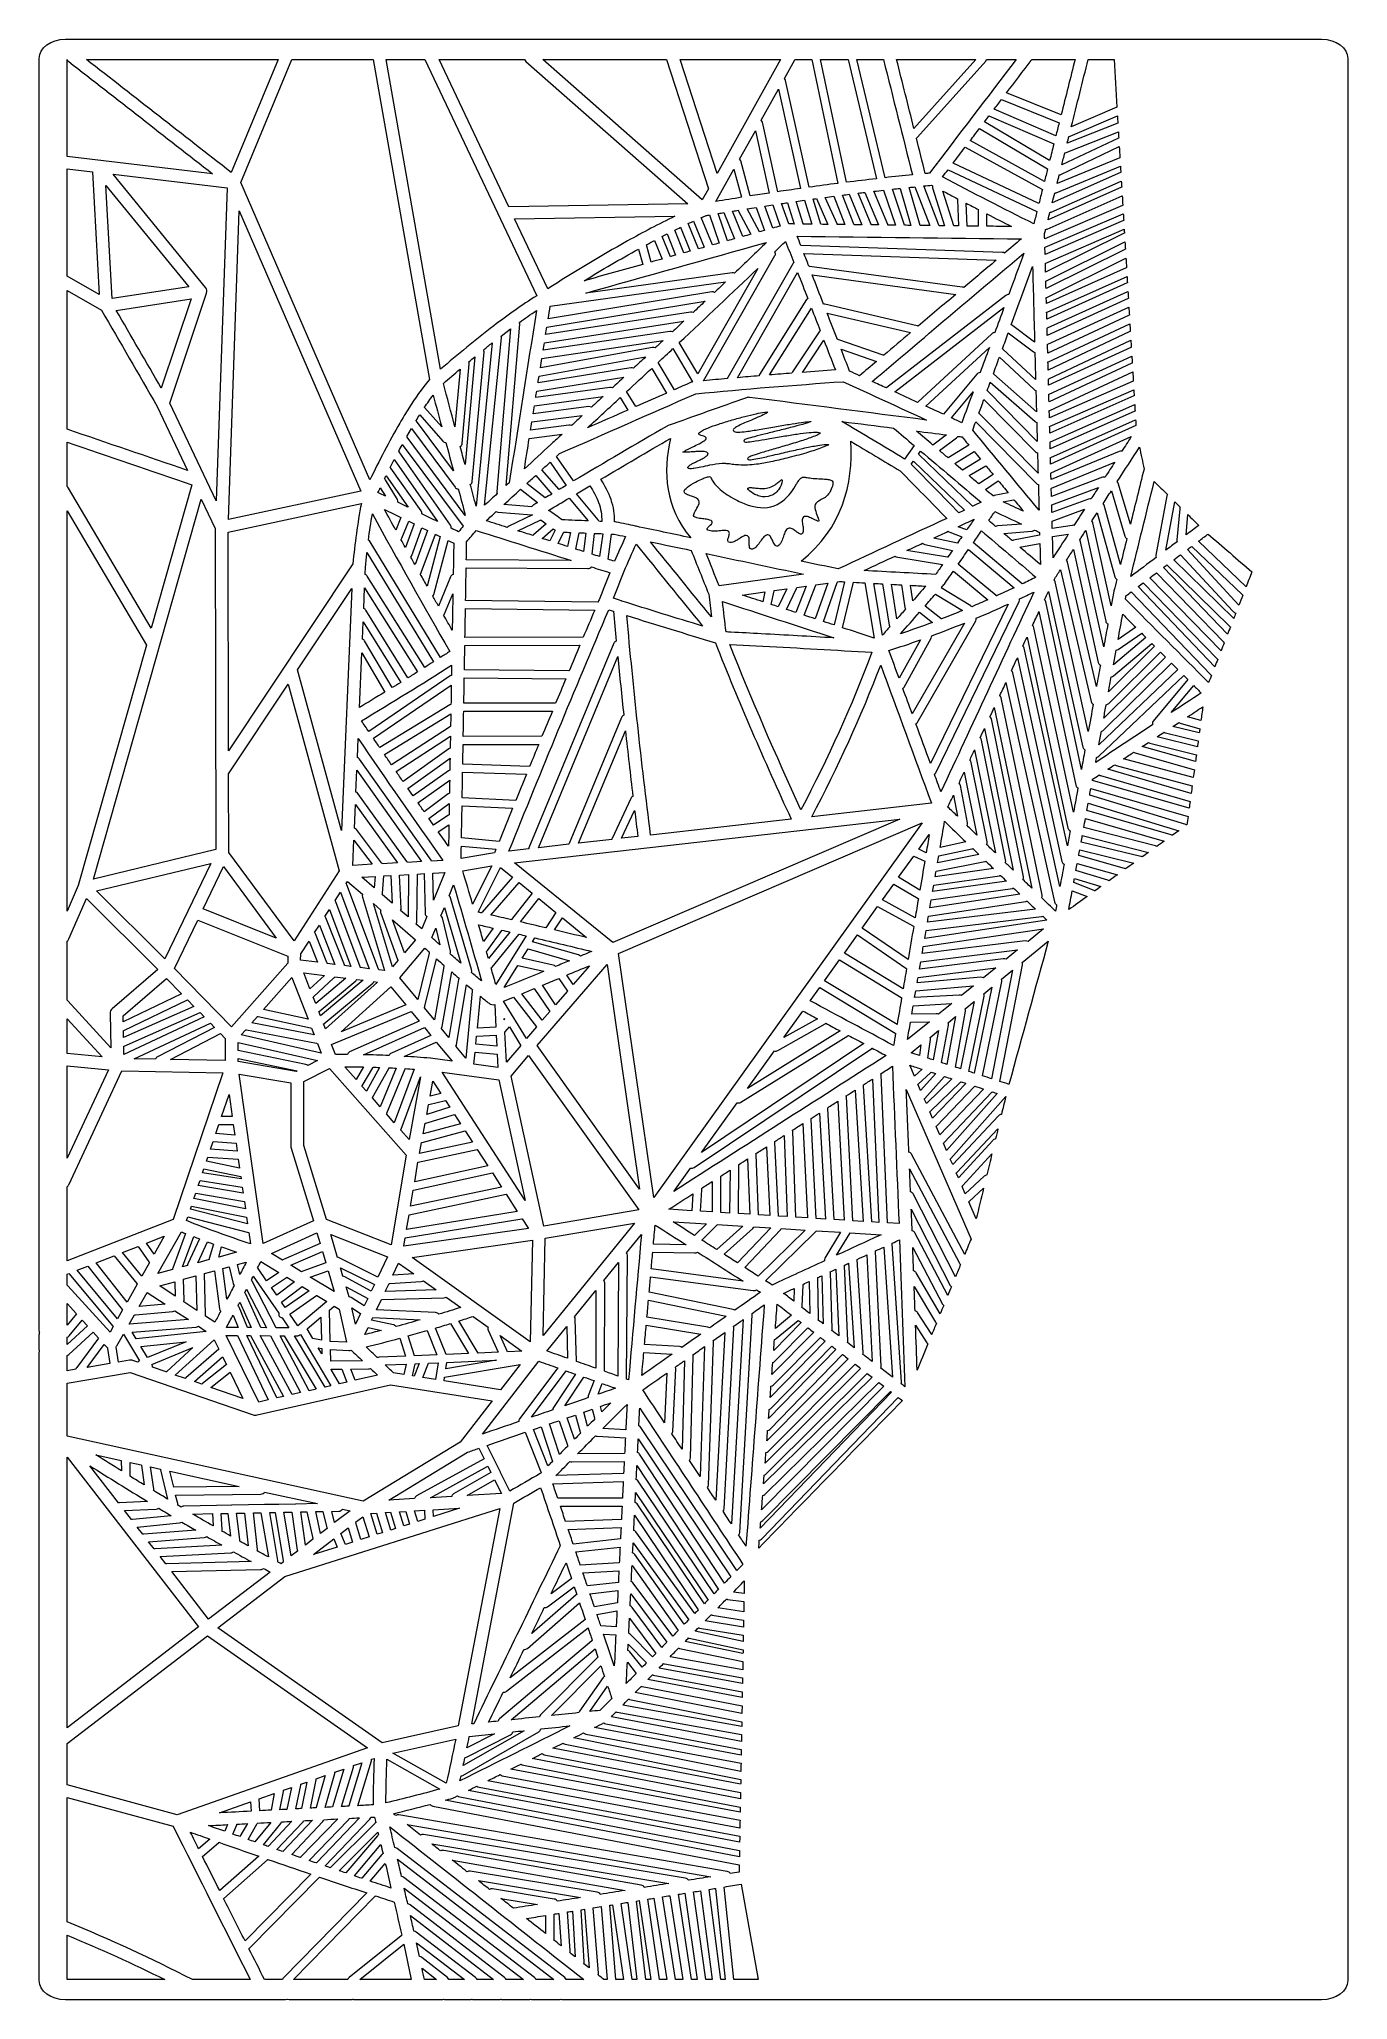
# Model space of a CAD drawing. Header units: centimetres. Extents: x -10.3 to 4.3, y -13.4 to 8.6.
import ezdxf

# ---------------------------------------------------------------- set-up
doc = ezdxf.new("R2010")
doc.units = ezdxf.units.CM
doc.header["$MEASUREMENT"] = 0
doc.layers.add('Plan 1', color=7, linetype='Continuous')

msp = doc.modelspace()

# ---------------------------------------------------------------- linework, layer by layer
at = {"layer": 'Plan 1', "color": 250, "lineweight": 20}
for points, knots in [([(-5.4971, -13.40751), (-5.48345, -13.4089), (-5.46966, -13.40959), (-5.45586, -13.40959), (-5.45586, -13.40959), (-5.21797, -13.40959), (-5.21797, -13.40959), (-5.20422, -13.40959), (-5.19047, -13.4089), (-5.17686, -13.40752), (-5.17686, -13.40752), (-5.17454, -13.40728), (-5.17454, -13.40728), (-5.17454, -13.40728), (-5.17222, -13.40752), (-5.17222, -13.40752), (-5.15861, -13.4089), (-5.14486, -13.40959), (-5.13111, -13.40959), (-5.13111, -13.40959), (-4.88364, -13.40959), (-4.88364, -13.40959), (-4.86986, -13.40959), (-4.8561, -13.4089), (-4.84247, -13.40751), (-4.84247, -13.40751), (-4.84014, -13.40728), (-4.84014, -13.40728), (-4.84014, -13.40728), (-4.83782, -13.40751), (-4.83782, -13.40751), (-4.82419, -13.4089), (-4.81043, -13.40959), (-4.79665, -13.40959), (-4.79665, -13.40959), (-4.54415, -13.40959), (-4.54415, -13.40959), (-4.53041, -13.40959), (-4.51668, -13.4089), (-4.50307, -13.40752), (-4.50307, -13.40752), (-4.50075, -13.40729), (-4.50075, -13.40729), (-4.50075, -13.40729), (-4.49844, -13.40752), (-4.49844, -13.40752), (-4.48483, -13.4089), (-4.4711, -13.40959), (-4.45736, -13.40959), (-4.45736, -13.40959), (4.02287, -13.40959), (4.02287, -13.40959), (4.18908, -13.40959), (4.31932, -13.3106), (4.31932, -13.19416), (4.31932, -13.19416), (4.31932, 8.3375), (4.31932, 8.3375), (4.31932, 8.45394), (4.18908, 8.55293), (4.02287, 8.55293), (4.02287, 8.55293), (-10.05259, 8.55293), (-10.05259, 8.55293), (-10.2188, 8.55293), (-10.34904, 8.45394), (-10.34904, 8.3375), (-10.34904, 8.3375), (-10.34904, -5.89474), (-10.34904, -5.89474), (-10.34904, -5.90825), (-10.34731, -5.92174), (-10.34383, -5.93503), (-10.34383, -5.93503), (-10.34327, -5.93714), (-10.34327, -5.93714), (-10.34327, -5.93714), (-10.34383, -5.93925), (-10.34383, -5.93925), (-10.34731, -5.95253), (-10.34904, -5.96603), (-10.34904, -5.97954), (-10.34904, -5.97954), (-10.34904, -6.10452), (-10.34904, -6.10452), (-10.34904, -6.11694), (-10.34758, -6.12935), (-10.34463, -6.1416), (-10.34463, -6.1416), (-10.34417, -6.14354), (-10.34417, -6.14354), (-10.34417, -6.14354), (-10.34463, -6.14548), (-10.34463, -6.14548), (-10.34758, -6.15773), (-10.34904, -6.17014), (-10.34904, -6.18256), (-10.34904, -6.18256), (-10.34904, -13.19416), (-10.34904, -13.19416), (-10.34904, -13.3106), (-10.2188, -13.40959), (-10.05259, -13.40959), (-10.05259, -13.40959), (-7.60772, -13.40959), (-7.60772, -13.40959), (-7.59525, -13.40959), (-7.5828, -13.40902), (-7.57044, -13.40789), (-7.57044, -13.40789), (-7.56833, -13.4077), (-7.56833, -13.4077), (-7.56833, -13.4077), (-7.56623, -13.40789), (-7.56623, -13.40789), (-7.55387, -13.40902), (-7.54141, -13.40959), (-7.52895, -13.40959), (-7.52895, -13.40959), (-6.8758, -13.40959), (-6.8758, -13.40959), (-6.8623, -13.40959), (-6.8488, -13.40893), (-6.83543, -13.40759), (-6.83543, -13.40759), (-6.83315, -13.40737), (-6.83315, -13.40737), (-6.83315, -13.40737), (-6.83088, -13.40759), (-6.83088, -13.40759), (-6.81751, -13.40893), (-6.80401, -13.40959), (-6.7905, -13.40959), (-6.7905, -13.40959), (-5.8596, -13.40959), (-5.8596, -13.40959), (-5.84594, -13.40959), (-5.8323, -13.40891), (-5.81878, -13.40755), (-5.81878, -13.40755), (-5.81648, -13.40732), (-5.81648, -13.40732), (-5.81648, -13.40732), (-5.81418, -13.40755), (-5.81418, -13.40755), (-5.80066, -13.40891), (-5.78701, -13.40959), (-5.77335, -13.40959), (-5.77335, -13.40959), (-5.54299, -13.40959), (-5.54299, -13.40959), (-5.52919, -13.40959), (-5.51541, -13.4089), (-5.50175, -13.40751), (-5.50175, -13.40751), (-5.49943, -13.40727), (-5.49943, -13.40727), (-5.49943, -13.40727), (-5.4971, -13.40751), (-5.4971, -13.40751)], [0, 0, 0, 0, 0.01886792, 0.01886792, 0.01886792, 0.03773585, 0.03773585, 0.03773585, 0.05660377, 0.05660377, 0.05660377, 0.0754717, 0.0754717, 0.0754717, 0.09433962, 0.09433962, 0.09433962, 0.11320755, 0.11320755, 0.11320755, 0.13207547, 0.13207547, 0.13207547, 0.1509434, 0.1509434, 0.1509434, 0.16981132, 0.16981132, 0.16981132, 0.18867925, 0.18867925, 0.18867925, 0.20754717, 0.20754717, 0.20754717, 0.22641509, 0.22641509, 0.22641509, 0.24528302, 0.24528302, 0.24528302, 0.26415094, 0.26415094, 0.26415094, 0.28301887, 0.28301887, 0.28301887, 0.30188679, 0.30188679, 0.30188679, 0.32075472, 0.32075472, 0.32075472, 0.33962264, 0.33962264, 0.33962264, 0.35849057, 0.35849057, 0.35849057, 0.37735849, 0.37735849, 0.37735849, 0.39622642, 0.39622642, 0.39622642, 0.41509434, 0.41509434, 0.41509434, 0.43396226, 0.43396226, 0.43396226, 0.45283019, 0.45283019, 0.45283019, 0.47169811, 0.47169811, 0.47169811, 0.49056604, 0.49056604, 0.49056604, 0.50943396, 0.50943396, 0.50943396, 0.52830189, 0.52830189, 0.52830189, 0.54716981, 0.54716981, 0.54716981, 0.56603774, 0.56603774, 0.56603774, 0.58490566, 0.58490566, 0.58490566, 0.60377358, 0.60377358, 0.60377358, 0.62264151, 0.62264151, 0.62264151, 0.64150943, 0.64150943, 0.64150943, 0.66037736, 0.66037736, 0.66037736, 0.67924528, 0.67924528, 0.67924528, 0.69811321, 0.69811321, 0.69811321, 0.71698113, 0.71698113, 0.71698113, 0.73584906, 0.73584906, 0.73584906, 0.75471698, 0.75471698, 0.75471698, 0.77358491, 0.77358491, 0.77358491, 0.79245283, 0.79245283, 0.79245283, 0.81132075, 0.81132075, 0.81132075, 0.83018868, 0.83018868, 0.83018868, 0.8490566, 0.8490566, 0.8490566, 0.86792453, 0.86792453, 0.86792453, 0.88679245, 0.88679245, 0.88679245, 0.90566038, 0.90566038, 0.90566038, 0.9245283, 0.9245283, 0.9245283, 0.94339623, 0.94339623, 0.94339623, 0.96226415, 0.96226415, 0.96226415, 0.98113208, 0.98113208, 0.98113208, 1, 1, 1, 1]), ([(-10.03604, 8.32593), (-10.03604, 8.32593), (-10.03625, 8.32593), (-10.03625, 8.32593), (-10.03625, 8.32593), (-10.03625, 7.24009), (-10.03625, 7.24009), (-10.03625, 7.24009), (-8.40632, 7.04617), (-8.40632, 7.04617), (-8.94313, 7.46483), (-9.47991, 7.8835), (-10.01671, 8.30217), (-10.02545, 8.30898), (-10.0318, 8.31722), (-10.03604, 8.32593)], [0, 0, 0, 0, 0.2, 0.2, 0.2, 0.4, 0.4, 0.4, 0.6, 0.6, 0.6, 0.8, 0.8, 0.8, 1, 1, 1, 1]), ([(-7.67092, 8.32593), (-7.67092, 8.32593), (-9.81964, 8.32593), (-9.81964, 8.32593), (-9.27919, 7.90442), (-8.73875, 7.4829), (-8.19829, 7.06139), (-8.19829, 7.06139), (-7.67092, 8.32593), (-7.67092, 8.32593)], [0, 0, 0, 0, 0.33333333, 0.33333333, 0.33333333, 0.66666667, 0.66666667, 0.66666667, 1, 1, 1, 1]), ([(-7.51588, 8.32593), (-7.51588, 8.32593), (-8.08998, 6.94934), (-8.08998, 6.94934), (-8.08998, 6.94934), (-6.64258, 3.61529), (-6.64258, 3.61529), (-6.53868, 3.83004), (-6.42878, 4.04359), (-6.30622, 4.25335), (-6.27342, 4.3095), (-6.2398, 4.36542), (-6.20475, 4.42088), (-6.13611, 4.5295), (-6.06169, 4.63755), (-5.97568, 4.73987), (-5.97568, 4.73987), (-6.60695, 8.32593), (-6.60695, 8.32593), (-6.60695, 8.32593), (-7.51588, 8.32593), (-7.51588, 8.32593)], [0, 0, 0, 0, 0.14285714, 0.14285714, 0.14285714, 0.28571429, 0.28571429, 0.28571429, 0.42857143, 0.42857143, 0.42857143, 0.57142857, 0.57142857, 0.57142857, 0.71428571, 0.71428571, 0.71428571, 0.85714286, 0.85714286, 0.85714286, 1, 1, 1, 1]), ([(-6.02479, 8.32593), (-6.02479, 8.32593), (-6.46095, 8.32593), (-6.46095, 8.32593), (-6.46095, 8.32593), (-5.85003, 4.85551), (-5.85003, 4.85551), (-5.65703, 5.02083), (-5.45975, 5.18386), (-5.25396, 5.34126), (-5.10056, 5.45859), (-4.94208, 5.57446), (-4.77135, 5.67928), (-4.77135, 5.67928), (-6.02479, 8.32593), (-6.02479, 8.32593)], [0, 0, 0, 0, 0.2, 0.2, 0.2, 0.4, 0.4, 0.4, 0.6, 0.6, 0.6, 0.8, 0.8, 0.8, 1, 1, 1, 1]), ([(-4.90993, 8.32593), (-4.90993, 8.32593), (-5.8667, 8.32593), (-5.8667, 8.32593), (-5.8667, 8.32593), (-5.08471, 6.67475), (-5.08471, 6.67475), (-5.08471, 6.67475), (-3.07693, 6.70888), (-3.07693, 6.70888), (-3.07693, 6.70888), (-4.89373, 8.30476), (-4.89373, 8.30476), (-4.90087, 8.31104), (-4.90621, 8.3183), (-4.90993, 8.32593)], [0, 0, 0, 0, 0.2, 0.2, 0.2, 0.4, 0.4, 0.4, 0.6, 0.6, 0.6, 0.8, 0.8, 0.8, 1, 1, 1, 1]), ([(-3.31594, 8.32593), (-3.31594, 8.32593), (-4.70515, 8.32593), (-4.70515, 8.32593), (-4.70515, 8.32593), (-2.91598, 6.75432), (-2.91598, 6.75432), (-2.91598, 6.75432), (-2.84674, 6.87843), (-2.84674, 6.87843), (-2.84674, 6.87843), (-3.31594, 8.32593), (-3.31594, 8.32593)], [0, 0, 0, 0, 0.25, 0.25, 0.25, 0.5, 0.5, 0.5, 0.75, 0.75, 0.75, 1, 1, 1, 1]), ([(-2.0392, 8.32593), (-2.0392, 8.32593), (-3.16518, 8.32593), (-3.16518, 8.32593), (-3.16518, 8.32593), (-2.75139, 7.04934), (-2.75139, 7.04934), (-2.75139, 7.04934), (-2.0392, 8.32593), (-2.0392, 8.32593)], [0, 0, 0, 0, 0.33333333, 0.33333333, 0.33333333, 0.66666667, 0.66666667, 0.66666667, 1, 1, 1, 1]), ([(-1.71873, 6.89469), (-1.61164, 6.90955), (-1.50443, 6.92393), (-1.39707, 6.93777), (-1.39707, 6.93777), (-1.68991, 8.32593), (-1.68991, 8.32593), (-1.68991, 8.32593), (-1.87609, 8.32593), (-1.87609, 8.32593), (-1.87661, 8.32486), (-1.87717, 8.32379), (-1.87776, 8.32273), (-1.87776, 8.32273), (-1.99574, 8.11125), (-1.99574, 8.11125), (-1.98886, 8.1048), (-1.98467, 8.09686), (-1.98292, 8.08893), (-1.98292, 8.08893), (-1.71873, 6.89469), (-1.71873, 6.89469)], [0, 0, 0, 0, 0.14285714, 0.14285714, 0.14285714, 0.28571429, 0.28571429, 0.28571429, 0.42857143, 0.42857143, 0.42857143, 0.57142857, 0.57142857, 0.57142857, 0.71428571, 0.71428571, 0.71428571, 0.85714286, 0.85714286, 0.85714286, 1, 1, 1, 1]), ([(-1.28269, 8.32593), (-1.28269, 8.32593), (-1.59018, 8.32593), (-1.59018, 8.32593), (-1.59018, 8.32593), (-1.29994, 6.95014), (-1.29994, 6.95014), (-1.18825, 6.96419), (-1.07641, 6.97767), (-0.96441, 6.9905), (-0.96441, 6.9905), (-1.28269, 8.32593), (-1.28269, 8.32593)], [0, 0, 0, 0, 0.25, 0.25, 0.25, 0.5, 0.5, 0.5, 0.75, 0.75, 0.75, 1, 1, 1, 1]), ([(-0.56097, 7.03379), (-0.66925, 7.4645), (-0.77752, 7.89522), (-0.88579, 8.32593), (-0.88579, 8.32593), (-1.18245, 8.32593), (-1.18245, 8.32593), (-1.18245, 8.32593), (-0.86679, 7.0015), (-0.86679, 7.0015), (-0.76497, 7.01282), (-0.66303, 7.02359), (-0.56097, 7.03379)], [0, 0, 0, 0, 0.25, 0.25, 0.25, 0.5, 0.5, 0.5, 0.75, 0.75, 0.75, 1, 1, 1, 1]), ([(0.14972, 8.32593), (0.14972, 8.32593), (-0.7377, 8.32593), (-0.7377, 8.32593), (-0.67293, 8.06824), (-0.60815, 7.81056), (-0.54338, 7.55287), (-0.54338, 7.55287), (0.14972, 8.32593), (0.14972, 8.32593)], [0, 0, 0, 0, 0.33333333, 0.33333333, 0.33333333, 0.66666667, 0.66666667, 0.66666667, 1, 1, 1, 1]), ([(0.60127, 8.32593), (0.60127, 8.32593), (0.27098, 8.32593), (0.27098, 8.32593), (0.26927, 8.31986), (0.26615, 8.31399), (0.26149, 8.3088), (0.26149, 8.3088), (-0.50458, 7.45433), (-0.50458, 7.45433), (-0.50777, 7.45078), (-0.51167, 7.44757), (-0.51625, 7.44496), (-0.48297, 7.31258), (-0.44969, 7.1802), (-0.41641, 7.04783), (-0.40071, 7.0493), (-0.38501, 7.05077), (-0.3693, 7.05222), (-0.04578, 7.47679), (0.27773, 7.90137), (0.60127, 8.32593)], [0, 0, 0, 0, 0.14285714, 0.14285714, 0.14285714, 0.28571429, 0.28571429, 0.28571429, 0.42857143, 0.42857143, 0.42857143, 0.57142857, 0.57142857, 0.57142857, 0.71428571, 0.71428571, 0.71428571, 0.85714286, 0.85714286, 0.85714286, 1, 1, 1, 1]), ([(0.77782, 8.32593), (0.77593, 8.32207), (0.77363, 8.31831), (0.77089, 8.31472), (0.67862, 8.19364), (0.58637, 8.07257), (0.4941, 7.95149), (0.4941, 7.95149), (1.106, 7.7066), (1.106, 7.7066), (1.15779, 7.91305), (1.20958, 8.11949), (1.26138, 8.32593), (1.26138, 8.32593), (0.77782, 8.32593), (0.77782, 8.32593)], [0, 0, 0, 0, 0.2, 0.2, 0.2, 0.4, 0.4, 0.4, 0.6, 0.6, 0.6, 0.8, 0.8, 0.8, 1, 1, 1, 1]), ([(1.69894, 8.32593), (1.69894, 8.32593), (1.40945, 8.32593), (1.40945, 8.32593), (1.34634, 8.07436), (1.28321, 7.82279), (1.22011, 7.57122), (1.22011, 7.57122), (1.72855, 7.791), (1.72855, 7.791), (1.72933, 7.79133), (1.73012, 7.79165), (1.73093, 7.79196), (1.72026, 7.96995), (1.7096, 8.14794), (1.69894, 8.32593)], [0, 0, 0, 0, 0.2, 0.2, 0.2, 0.4, 0.4, 0.4, 0.6, 0.6, 0.6, 0.8, 0.8, 0.8, 1, 1, 1, 1]), ([(-2.06164, 7.99312), (-2.06164, 7.99312), (-2.25563, 7.6454), (-2.25563, 7.6454), (-2.24876, 7.63895), (-2.24458, 7.63103), (-2.24282, 7.62311), (-2.24282, 7.62311), (-2.0697, 6.84424), (-2.0697, 6.84424), (-1.9851, 6.85681), (-1.90041, 6.86911), (-1.81564, 6.88111), (-1.81564, 6.88111), (-2.06164, 7.99312), (-2.06164, 7.99312)], [0, 0, 0, 0, 0.2, 0.2, 0.2, 0.4, 0.4, 0.4, 0.6, 0.6, 0.6, 0.8, 0.8, 0.8, 1, 1, 1, 1]), ([(0.29712, 7.69298), (0.28056, 7.67126), (0.264, 7.64953), (0.24745, 7.6278), (0.24745, 7.6278), (0.97732, 7.19359), (0.97732, 7.19359), (0.99283, 7.25543), (1.00835, 7.31728), (1.02386, 7.37913), (1.02386, 7.37913), (0.29712, 7.69298), (0.29712, 7.69298)], [0, 0, 0, 0, 0.25, 0.25, 0.25, 0.5, 0.5, 0.5, 0.75, 0.75, 0.75, 1, 1, 1, 1]), ([(1.08363, 7.61742), (1.08363, 7.61742), (0.4368, 7.87629), (0.4368, 7.87629), (0.40924, 7.84013), (0.38167, 7.80396), (0.35412, 7.76779), (0.35412, 7.76779), (1.04636, 7.46883), (1.04636, 7.46883), (1.05879, 7.51836), (1.07121, 7.56789), (1.08363, 7.61742)], [0, 0, 0, 0, 0.25, 0.25, 0.25, 0.5, 0.5, 0.5, 0.75, 0.75, 0.75, 1, 1, 1, 1]), ([(1.19291, 7.46279), (1.18657, 7.43751), (1.18023, 7.41222), (1.17388, 7.38694), (1.17388, 7.38694), (1.74085, 7.6111), (1.74085, 7.6111), (1.74115, 7.61121), (1.74145, 7.61133), (1.74175, 7.61144), (1.74008, 7.63932), (1.7384, 7.6672), (1.73673, 7.69508), (1.73673, 7.69508), (1.20873, 7.46685), (1.20873, 7.46685), (1.20376, 7.4647), (1.19841, 7.46333), (1.19291, 7.46279)], [0, 0, 0, 0, 0.16666667, 0.16666667, 0.16666667, 0.33333333, 0.33333333, 0.33333333, 0.5, 0.5, 0.5, 0.66666667, 0.66666667, 0.66666667, 0.83333333, 0.83333333, 0.83333333, 1, 1, 1, 1]), ([(-2.32148, 7.52737), (-2.32148, 7.52737), (-2.4981, 7.21077), (-2.4981, 7.21077), (-2.49178, 7.20484), (-2.48774, 7.19766), (-2.48577, 7.19041), (-2.48577, 7.19041), (-2.37879, 6.79708), (-2.37879, 6.79708), (-2.30805, 6.80815), (-2.23727, 6.81905), (-2.16642, 6.82975), (-2.16642, 6.82975), (-2.32148, 7.52737), (-2.32148, 7.52737)], [0, 0, 0, 0, 0.2, 0.2, 0.2, 0.4, 0.4, 0.4, 0.6, 0.6, 0.6, 0.8, 0.8, 0.8, 1, 1, 1, 1]), ([(0.19118, 7.55396), (0.15627, 7.50814), (0.12135, 7.46232), (0.08644, 7.4165), (0.08644, 7.4165), (0.91893, 6.96083), (0.91893, 6.96083), (0.93059, 7.00729), (0.94224, 7.05375), (0.9539, 7.10022), (0.95364, 7.10037), (0.95338, 7.10052), (0.95313, 7.10067), (0.95313, 7.10067), (0.19118, 7.55396), (0.19118, 7.55396)], [0, 0, 0, 0, 0.2, 0.2, 0.2, 0.4, 0.4, 0.4, 0.6, 0.6, 0.6, 0.8, 0.8, 0.8, 1, 1, 1, 1]), ([(1.74748, 7.51577), (1.74748, 7.51577), (1.16157, 7.28413), (1.16157, 7.28413), (1.15701, 7.28233), (1.15217, 7.28117), (1.14723, 7.28069), (1.13585, 7.23531), (1.12447, 7.18993), (1.11309, 7.14455), (1.11309, 7.14455), (1.74754, 7.44603), (1.74754, 7.44603), (1.74885, 7.44664), (1.75018, 7.44721), (1.75156, 7.44773), (1.7502, 7.47041), (1.74884, 7.49309), (1.74748, 7.51577)], [0, 0, 0, 0, 0.16666667, 0.16666667, 0.16666667, 0.33333333, 0.33333333, 0.33333333, 0.5, 0.5, 0.5, 0.66666667, 0.66666667, 0.66666667, 0.83333333, 0.83333333, 0.83333333, 1, 1, 1, 1]), ([(0.03007, 7.34253), (-0.01482, 7.28361), (-0.05973, 7.22468), (-0.10463, 7.16576), (-0.10463, 7.16576), (0.85689, 6.71347), (0.85689, 6.71347), (0.86986, 6.7652), (0.88284, 6.81693), (0.89581, 6.86866), (0.89581, 6.86866), (0.03007, 7.34253), (0.03007, 7.34253)], [0, 0, 0, 0, 0.25, 0.25, 0.25, 0.5, 0.5, 0.5, 0.75, 0.75, 0.75, 1, 1, 1, 1]), ([(1.75745, 7.3494), (1.75745, 7.3494), (1.10267, 7.03827), (1.10267, 7.03827), (1.09727, 7.03571), (1.09134, 7.03408), (1.08523, 7.03348), (1.07711, 7.00113), (1.069, 6.96878), (1.06088, 6.93643), (1.06088, 6.93643), (1.76341, 7.22454), (1.76341, 7.22454), (1.7639, 7.22474), (1.76439, 7.22494), (1.7649, 7.22512), (1.76242, 7.26655), (1.75993, 7.30798), (1.75745, 7.3494)], [0, 0, 0, 0, 0.16666667, 0.16666667, 0.16666667, 0.33333333, 0.33333333, 0.33333333, 0.5, 0.5, 0.5, 0.66666667, 0.66666667, 0.66666667, 0.83333333, 0.83333333, 0.83333333, 1, 1, 1, 1]), ([(-10.03625, 7.10216), (-10.03625, 7.10216), (-10.03625, 5.89825), (-10.03625, 5.89825), (-10.03625, 5.89825), (-9.67669, 5.69253), (-9.67669, 5.69253), (-9.67669, 5.69253), (-9.75332, 7.0685), (-9.75332, 7.0685), (-9.75332, 7.0685), (-10.03625, 7.10216), (-10.03625, 7.10216)], [0, 0, 0, 0, 0.25, 0.25, 0.25, 0.5, 0.5, 0.5, 0.75, 0.75, 0.75, 1, 1, 1, 1]), ([(-8.24186, 6.88867), (-8.24186, 6.88867), (-9.52092, 7.04085), (-9.52092, 7.04085), (-9.52092, 7.04085), (-8.48411, 5.77292), (-8.48411, 5.77292), (-8.46849, 5.75383), (-8.46541, 5.73047), (-8.47254, 5.7092), (-8.47254, 5.7092), (-8.8856, 4.47723), (-8.8856, 4.47723), (-8.8856, 4.47723), (-8.36506, 3.38239), (-8.36506, 3.38239), (-8.36506, 3.38239), (-8.24186, 6.88867), (-8.24186, 6.88867)], [0, 0, 0, 0, 0.16666667, 0.16666667, 0.16666667, 0.33333333, 0.33333333, 0.33333333, 0.5, 0.5, 0.5, 0.66666667, 0.66666667, 0.66666667, 0.83333333, 0.83333333, 0.83333333, 1, 1, 1, 1]), ([(-2.5614, 7.09732), (-2.5614, 7.09732), (-2.76345, 6.73515), (-2.76345, 6.73515), (-2.66759, 6.751), (-2.57164, 6.76657), (-2.47559, 6.78182), (-2.47559, 6.78182), (-2.5614, 7.09732), (-2.5614, 7.09732)], [0, 0, 0, 0, 0.33333333, 0.33333333, 0.33333333, 0.66666667, 0.66666667, 0.66666667, 1, 1, 1, 1]), ([(-0.16134, 7.09132), (-0.18207, 7.06413), (-0.20278, 7.03694), (-0.2235, 7.00975), (0.11541, 6.83271), (0.45569, 6.65694), (0.79949, 6.48469), (0.81106, 6.5308), (0.82263, 6.57691), (0.8342, 6.62303), (0.8342, 6.62303), (-0.16134, 7.09132), (-0.16134, 7.09132)], [0, 0, 0, 0, 0.25, 0.25, 0.25, 0.5, 0.5, 0.5, 0.75, 0.75, 0.75, 1, 1, 1, 1]), ([(1.03402, 6.82932), (1.02502, 6.79349), (1.01603, 6.75765), (1.00705, 6.72182), (1.00705, 6.72182), (1.7722, 7.05803), (1.7722, 7.05803), (1.77306, 7.05841), (1.77395, 7.05877), (1.77485, 7.0591), (1.77345, 7.0824), (1.77205, 7.1057), (1.77066, 7.12899), (1.77066, 7.12899), (1.04894, 6.83301), (1.04894, 6.83301), (1.04422, 6.83107), (1.03918, 6.82983), (1.03402, 6.82932)], [0, 0, 0, 0, 0.16666667, 0.16666667, 0.16666667, 0.33333333, 0.33333333, 0.33333333, 0.5, 0.5, 0.5, 0.66666667, 0.66666667, 0.66666667, 0.83333333, 0.83333333, 0.83333333, 1, 1, 1, 1]), ([(-9.60059, 6.91477), (-9.60059, 6.91477), (-9.52999, 5.64707), (-9.52999, 5.64707), (-9.52999, 5.64707), (-8.67241, 5.77969), (-8.67241, 5.77969), (-8.67241, 5.77969), (-9.60059, 6.91477), (-9.60059, 6.91477)], [0, 0, 0, 0, 0.33333333, 0.33333333, 0.33333333, 0.66666667, 0.66666667, 0.66666667, 1, 1, 1, 1]), ([(-1.27041, 6.8158), (-1.29493, 6.81272), (-1.31945, 6.80961), (-1.34396, 6.80648), (-1.34396, 6.80648), (-1.2159, 6.47936), (-1.2159, 6.47936), (-1.21533, 6.4779), (-1.21484, 6.47642), (-1.21444, 6.47492), (-1.18568, 6.47459), (-1.15692, 6.47425), (-1.12817, 6.47392), (-1.12817, 6.47392), (-1.27041, 6.8158), (-1.27041, 6.8158)], [0, 0, 0, 0, 0.2, 0.2, 0.2, 0.4, 0.4, 0.4, 0.6, 0.6, 0.6, 0.8, 0.8, 0.8, 1, 1, 1, 1]), ([(-1.02314, 6.4727), (-0.99552, 6.47238), (-0.9679, 6.47205), (-0.94028, 6.47173), (-0.94028, 6.47173), (-1.09338, 6.8375), (-1.09338, 6.8375), (-1.11914, 6.83442), (-1.14489, 6.8313), (-1.17064, 6.82815), (-1.17064, 6.82815), (-1.02494, 6.47797), (-1.02494, 6.47797), (-1.02422, 6.47624), (-1.02362, 6.47448), (-1.02314, 6.4727)], [0, 0, 0, 0, 0.2, 0.2, 0.2, 0.4, 0.4, 0.4, 0.6, 0.6, 0.6, 0.8, 0.8, 0.8, 1, 1, 1, 1]), ([(-0.88343, 6.86185), (-0.92008, 6.85773), (-0.95671, 6.85354), (-0.99333, 6.84929), (-0.99333, 6.84929), (-0.83702, 6.47588), (-0.83702, 6.47588), (-0.83629, 6.47412), (-0.83567, 6.47232), (-0.83519, 6.47052), (-0.8069, 6.47019), (-0.77862, 6.46986), (-0.75034, 6.46953), (-0.75034, 6.46953), (-0.88343, 6.86185), (-0.88343, 6.86185)], [0, 0, 0, 0, 0.2, 0.2, 0.2, 0.4, 0.4, 0.4, 0.6, 0.6, 0.6, 0.8, 0.8, 0.8, 1, 1, 1, 1]), ([(-0.69736, 6.88212), (-0.72642, 6.87905), (-0.75548, 6.87593), (-0.78452, 6.87278), (-0.78452, 6.87278), (-0.64821, 6.47094), (-0.64821, 6.47094), (-0.64792, 6.47008), (-0.64766, 6.46921), (-0.64742, 6.46835), (-0.62396, 6.46807), (-0.6005, 6.4678), (-0.57704, 6.46753), (-0.57704, 6.46753), (-0.69736, 6.88212), (-0.69736, 6.88212)], [0, 0, 0, 0, 0.2, 0.2, 0.2, 0.4, 0.4, 0.4, 0.6, 0.6, 0.6, 0.8, 0.8, 0.8, 1, 1, 1, 1]), ([(-0.53209, 6.89906), (-0.55439, 6.89684), (-0.57668, 6.8946), (-0.59896, 6.89233), (-0.59896, 6.89233), (-0.47556, 6.46714), (-0.47556, 6.46714), (-0.47549, 6.46688), (-0.47541, 6.46662), (-0.47535, 6.46637), (-0.43895, 6.46595), (-0.40255, 6.46552), (-0.36615, 6.46511), (-0.36615, 6.46511), (-0.53209, 6.89906), (-0.53209, 6.89906)], [0, 0, 0, 0, 0.2, 0.2, 0.2, 0.4, 0.4, 0.4, 0.6, 0.6, 0.6, 0.8, 0.8, 0.8, 1, 1, 1, 1]), ([(-0.3363, 6.91224), (-0.3393, 6.91381), (-0.3423, 6.91537), (-0.3453, 6.91694), (-0.3742, 6.91428), (-0.40309, 6.91157), (-0.43197, 6.90881), (-0.43197, 6.90881), (-0.26341, 6.46803), (-0.26341, 6.46803), (-0.26289, 6.46667), (-0.26244, 6.4653), (-0.26207, 6.46392), (-0.24128, 6.46369), (-0.2205, 6.46345), (-0.19971, 6.46321), (-0.19971, 6.46321), (-0.33563, 6.88885), (-0.33563, 6.88885), (-0.33806, 6.89645), (-0.33829, 6.90451), (-0.3363, 6.91224)], [0, 0, 0, 0, 0.14285714, 0.14285714, 0.14285714, 0.28571429, 0.28571429, 0.28571429, 0.42857143, 0.42857143, 0.42857143, 0.57142857, 0.57142857, 0.57142857, 0.71428571, 0.71428571, 0.71428571, 0.85714286, 0.85714286, 0.85714286, 1, 1, 1, 1]), ([(-0.22195, 6.85252), (-0.22195, 6.85252), (-0.09784, 6.46389), (-0.09784, 6.46389), (-0.09764, 6.46328), (-0.09746, 6.46266), (-0.0973, 6.46204), (-0.07953, 6.46184), (-0.06176, 6.46163), (-0.044, 6.46143), (-0.044, 6.46143), (-0.05654, 6.75361), (-0.05654, 6.75361), (-0.05672, 6.75768), (-0.05631, 6.76178), (-0.05529, 6.7658), (-0.11089, 6.79466), (-0.16644, 6.82357), (-0.22195, 6.85252)], [0, 0, 0, 0, 0.16666667, 0.16666667, 0.16666667, 0.33333333, 0.33333333, 0.33333333, 0.5, 0.5, 0.5, 0.66666667, 0.66666667, 0.66666667, 0.83333333, 0.83333333, 0.83333333, 1, 1, 1, 1]), ([(1.78066, 6.96199), (1.78066, 6.96199), (0.99583, 6.61714), (0.99583, 6.61714), (0.99079, 6.61492), (0.98533, 6.61351), (0.97974, 6.61296), (0.9729, 6.58569), (0.96606, 6.55843), (0.95922, 6.53116), (0.95922, 6.53116), (1.78188, 6.89473), (1.78188, 6.89473), (1.78278, 6.89513), (1.7837, 6.8955), (1.78463, 6.89585), (1.7833, 6.9179), (1.78198, 6.93994), (1.78066, 6.96199)], [0, 0, 0, 0, 0.16666667, 0.16666667, 0.16666667, 0.33333333, 0.33333333, 0.33333333, 0.5, 0.5, 0.5, 0.66666667, 0.66666667, 0.66666667, 0.83333333, 0.83333333, 0.83333333, 1, 1, 1, 1]), ([(-8.10693, 6.6292), (-8.10693, 6.6292), (-8.22839, 3.17275), (-8.22839, 3.17275), (-8.22839, 3.17275), (-6.7449, 3.4918), (-6.7449, 3.4918), (-6.7449, 3.4918), (-8.10693, 6.6292), (-8.10693, 6.6292)], [0, 0, 0, 0, 0.33333333, 0.33333333, 0.33333333, 0.66666667, 0.66666667, 0.66666667, 1, 1, 1, 1]), ([(-2.67435, 6.6109), (-2.69529, 6.60747), (-2.71622, 6.60402), (-2.73715, 6.60056), (-2.73715, 6.60056), (-2.63321, 6.29505), (-2.63321, 6.29505), (-2.60722, 6.3023), (-2.58124, 6.30955), (-2.55525, 6.31679), (-2.55525, 6.31679), (-2.67435, 6.6109), (-2.67435, 6.6109)], [0, 0, 0, 0, 0.25, 0.25, 0.25, 0.5, 0.5, 0.5, 0.75, 0.75, 0.75, 1, 1, 1, 1]), ([(-2.51336, 6.63701), (-2.53433, 6.63364), (-2.5553, 6.63026), (-2.57627, 6.62687), (-2.57627, 6.62687), (-2.46132, 6.34299), (-2.46132, 6.34299), (-2.43102, 6.35144), (-2.40073, 6.35989), (-2.37043, 6.36834), (-2.37043, 6.36834), (-2.51282, 6.63597), (-2.51282, 6.63597), (-2.51301, 6.63632), (-2.51318, 6.63666), (-2.51336, 6.63701)], [0, 0, 0, 0, 0.2, 0.2, 0.2, 0.4, 0.4, 0.4, 0.6, 0.6, 0.6, 0.8, 0.8, 0.8, 1, 1, 1, 1]), ([(-2.31319, 6.66861), (-2.34639, 6.66345), (-2.37958, 6.65825), (-2.41275, 6.65301), (-2.41275, 6.65301), (-2.27541, 6.39487), (-2.27541, 6.39487), (-2.25703, 6.4), (-2.23865, 6.40513), (-2.22028, 6.41026), (-2.22028, 6.41026), (-2.31319, 6.66861), (-2.31319, 6.66861)], [0, 0, 0, 0, 0.25, 0.25, 0.25, 0.5, 0.5, 0.5, 0.75, 0.75, 0.75, 1, 1, 1, 1]), ([(-2.12577, 6.6973), (-2.15567, 6.69279), (-2.18555, 6.68825), (-2.21543, 6.68368), (-2.21543, 6.68368), (-2.12652, 6.43645), (-2.12652, 6.43645), (-2.09822, 6.44436), (-2.06994, 6.45227), (-2.04164, 6.46017), (-2.04164, 6.46017), (-2.12577, 6.6973), (-2.12577, 6.6973)], [0, 0, 0, 0, 0.25, 0.25, 0.25, 0.5, 0.5, 0.5, 0.75, 0.75, 0.75, 1, 1, 1, 1]), ([(-1.96217, 6.72159), (-1.98409, 6.71838), (-2.006, 6.71516), (-2.02791, 6.71191), (-2.02791, 6.71191), (-1.94687, 6.48349), (-1.94687, 6.48349), (-1.92674, 6.48325), (-1.90661, 6.48302), (-1.88648, 6.48278), (-1.88648, 6.48278), (-1.96217, 6.72159), (-1.96217, 6.72159)], [0, 0, 0, 0, 0.25, 0.25, 0.25, 0.5, 0.5, 0.5, 0.75, 0.75, 0.75, 1, 1, 1, 1]), ([(-1.7725, 6.74884), (-1.80322, 6.74451), (-1.83393, 6.74014), (-1.86463, 6.73572), (-1.86463, 6.73572), (-1.78465, 6.48336), (-1.78465, 6.48336), (-1.78446, 6.48277), (-1.78429, 6.48218), (-1.78413, 6.48158), (-1.75197, 6.4812), (-1.71981, 6.48082), (-1.68765, 6.48045), (-1.68765, 6.48045), (-1.7725, 6.74884), (-1.7725, 6.74884)], [0, 0, 0, 0, 0.2, 0.2, 0.2, 0.4, 0.4, 0.4, 0.6, 0.6, 0.6, 0.8, 0.8, 0.8, 1, 1, 1, 1]), ([(-1.63697, 6.76767), (-1.64958, 6.76594), (-1.66219, 6.76421), (-1.6748, 6.76247), (-1.6748, 6.76247), (-1.58582, 6.481), (-1.58582, 6.481), (-1.58563, 6.48042), (-1.58546, 6.47984), (-1.5853, 6.47925), (-1.55998, 6.47895), (-1.53465, 6.47866), (-1.50932, 6.47836), (-1.50932, 6.47836), (-1.63697, 6.76767), (-1.63697, 6.76767)], [0, 0, 0, 0, 0.2, 0.2, 0.2, 0.4, 0.4, 0.4, 0.6, 0.6, 0.6, 0.8, 0.8, 0.8, 1, 1, 1, 1]), ([(-1.44306, 6.79365), (-1.47445, 6.78954), (-1.50582, 6.78538), (-1.53718, 6.78118), (-1.53718, 6.78118), (-1.40572, 6.48325), (-1.40572, 6.48325), (-1.40484, 6.48124), (-1.40412, 6.4792), (-1.40356, 6.47713), (-1.3753, 6.4768), (-1.34703, 6.47646), (-1.31877, 6.47613), (-1.31877, 6.47613), (-1.44306, 6.79365), (-1.44306, 6.79365)], [0, 0, 0, 0, 0.2, 0.2, 0.2, 0.4, 0.4, 0.4, 0.6, 0.6, 0.6, 0.8, 0.8, 0.8, 1, 1, 1, 1]), ([(0.17875, 6.64479), (0.13349, 6.6681), (0.08826, 6.69144), (0.04307, 6.71482), (0.04307, 6.71482), (0.05401, 6.46032), (0.05401, 6.46032), (0.09453, 6.45986), (0.13506, 6.4594), (0.17559, 6.45895), (0.17559, 6.45895), (0.17749, 6.63501), (0.17749, 6.63501), (0.17753, 6.63828), (0.17794, 6.64156), (0.17875, 6.64479)], [0, 0, 0, 0, 0.2, 0.2, 0.2, 0.4, 0.4, 0.4, 0.6, 0.6, 0.6, 0.8, 0.8, 0.8, 1, 1, 1, 1]), ([(0.27495, 6.59536), (0.27495, 6.59536), (0.27346, 6.45784), (0.27346, 6.45784), (0.36594, 6.4568), (0.45843, 6.45575), (0.55092, 6.45472), (0.45871, 6.50139), (0.36674, 6.54828), (0.27495, 6.59536)], [0, 0, 0, 0, 0.33333333, 0.33333333, 0.33333333, 0.66666667, 0.66666667, 0.66666667, 1, 1, 1, 1]), ([(0.93187, 6.42215), (0.92799, 6.40666), (0.9241, 6.39116), (0.92021, 6.37567), (0.92072, 6.35656), (0.92123, 6.33746), (0.92174, 6.31836), (0.92174, 6.31836), (1.79468, 6.69121), (1.79468, 6.69121), (1.79539, 6.69151), (1.79611, 6.6918), (1.79684, 6.69207), (1.79471, 6.7276), (1.79258, 6.76313), (1.79045, 6.79866), (1.79045, 6.79866), (0.94806, 6.42638), (0.94806, 6.42638), (0.94299, 6.42413), (0.93751, 6.42271), (0.93187, 6.42215)], [0, 0, 0, 0, 0.14285714, 0.14285714, 0.14285714, 0.28571429, 0.28571429, 0.28571429, 0.42857143, 0.42857143, 0.42857143, 0.57142857, 0.57142857, 0.57142857, 0.71428571, 0.71428571, 0.71428571, 0.85714286, 0.85714286, 0.85714286, 1, 1, 1, 1]), ([(0.92433, 6.22039), (0.92504, 6.19368), (0.92575, 6.16696), (0.92646, 6.14025), (0.92646, 6.14025), (1.80462, 6.5209), (1.80462, 6.5209), (1.80541, 6.52124), (1.80622, 6.52156), (1.80704, 6.52187), (1.80557, 6.54637), (1.8041, 6.57088), (1.80263, 6.59538), (1.80263, 6.59538), (0.92788, 6.22176), (0.92788, 6.22176), (0.92672, 6.22126), (0.92554, 6.22081), (0.92433, 6.22039)], [0, 0, 0, 0, 0.16666667, 0.16666667, 0.16666667, 0.33333333, 0.33333333, 0.33333333, 0.5, 0.5, 0.5, 0.66666667, 0.66666667, 0.66666667, 0.83333333, 0.83333333, 0.83333333, 1, 1, 1, 1]), ([(-5.02041, 6.53898), (-5.02041, 6.53898), (-4.64936, 5.75552), (-4.64936, 5.75552), (-4.35867, 5.94129), (-4.06122, 6.12214), (-3.75304, 6.29324), (-3.58052, 6.38903), (-3.40457, 6.48196), (-3.2235, 6.56952), (-3.2235, 6.56952), (-5.02041, 6.53898), (-5.02041, 6.53898)], [0, 0, 0, 0, 0.25, 0.25, 0.25, 0.5, 0.5, 0.5, 0.75, 0.75, 0.75, 1, 1, 1, 1]), ([(-3.31166, 6.37119), (-3.33028, 6.36174), (-3.34885, 6.35224), (-3.36736, 6.34269), (-3.36736, 6.34269), (-3.27248, 6.11698), (-3.27248, 6.11698), (-3.25402, 6.12212), (-3.23557, 6.12726), (-3.21712, 6.1324), (-3.21712, 6.1324), (-3.31166, 6.37119), (-3.31166, 6.37119)], [0, 0, 0, 0, 0.25, 0.25, 0.25, 0.5, 0.5, 0.5, 0.75, 0.75, 0.75, 1, 1, 1, 1]), ([(-3.16155, 6.44567), (-3.18265, 6.43545), (-3.20369, 6.42515), (-3.22465, 6.41479), (-3.22465, 6.41479), (-3.1232, 6.15855), (-3.1232, 6.15855), (-3.09973, 6.16508), (-3.07625, 6.17162), (-3.05278, 6.17816), (-3.05278, 6.17816), (-3.16155, 6.44567), (-3.16155, 6.44567)], [0, 0, 0, 0, 0.25, 0.25, 0.25, 0.5, 0.5, 0.5, 0.75, 0.75, 0.75, 1, 1, 1, 1]), ([(-3.01574, 6.51449), (-3.0352, 6.50555), (-3.05459, 6.49654), (-3.07393, 6.48746), (-3.07393, 6.48746), (-2.95881, 6.20433), (-2.95881, 6.20433), (-2.93798, 6.21013), (-2.91715, 6.21593), (-2.89632, 6.22174), (-2.89632, 6.22174), (-3.01574, 6.51449), (-3.01574, 6.51449)], [0, 0, 0, 0, 0.25, 0.25, 0.25, 0.5, 0.5, 0.5, 0.75, 0.75, 0.75, 1, 1, 1, 1]), ([(-2.87429, 6.5777), (-2.89204, 6.57), (-2.90974, 6.56223), (-2.92738, 6.55441), (-2.92738, 6.55441), (-2.80235, 6.24792), (-2.80235, 6.24792), (-2.77722, 6.25492), (-2.75209, 6.26192), (-2.72695, 6.26893), (-2.72695, 6.26893), (-2.83429, 6.5844), (-2.83429, 6.5844), (-2.84762, 6.58217), (-2.86096, 6.57994), (-2.87429, 6.5777)], [0, 0, 0, 0, 0.2, 0.2, 0.2, 0.4, 0.4, 0.4, 0.6, 0.6, 0.6, 0.8, 0.8, 0.8, 1, 1, 1, 1]), ([(0.92906, 6.04206), (0.92992, 6.00954), (0.93078, 5.97701), (0.93165, 5.94449), (0.93165, 5.94449), (1.8108, 6.37879), (1.8108, 6.37879), (1.81231, 6.37954), (1.81388, 6.38022), (1.81549, 6.38082), (1.81461, 6.39554), (1.81373, 6.41025), (1.81285, 6.42497), (1.81285, 6.42497), (0.93287, 6.04353), (0.93287, 6.04353), (0.93163, 6.043), (0.93036, 6.0425), (0.92906, 6.04206)], [0, 0, 0, 0, 0.16666667, 0.16666667, 0.16666667, 0.33333333, 0.33333333, 0.33333333, 0.5, 0.5, 0.5, 0.66666667, 0.66666667, 0.66666667, 0.83333333, 0.83333333, 0.83333333, 1, 1, 1, 1]), ([(-3.62957, 6.20284), (-3.83784, 6.08838), (-4.04098, 5.96937), (-4.24042, 5.84729), (-4.02149, 5.90837), (-3.80253, 5.96938), (-3.58355, 6.03036), (-3.58355, 6.03036), (-3.62957, 6.20284), (-3.62957, 6.20284)], [0, 0, 0, 0, 0.33333333, 0.33333333, 0.33333333, 0.66666667, 0.66666667, 0.66666667, 1, 1, 1, 1]), ([(-2.55367, 5.93189), (-2.43375, 6.04638), (-2.3142, 6.16108), (-2.19606, 6.2765), (-2.87151, 6.08758), (-3.54696, 5.89865), (-4.22242, 5.70974), (-4.22242, 5.70974), (-2.58298, 5.93602), (-2.58298, 5.93602), (-2.57227, 5.9375), (-2.56218, 5.93573), (-2.55367, 5.93189)], [0, 0, 0, 0, 0.25, 0.25, 0.25, 0.5, 0.5, 0.5, 0.75, 0.75, 0.75, 1, 1, 1, 1]), ([(-3.45352, 6.29773), (-3.48297, 6.28219), (-3.5123, 6.26653), (-3.54153, 6.25078), (-3.54151, 6.25071), (-3.54149, 6.25064), (-3.54147, 6.25056), (-3.54147, 6.25056), (-3.48968, 6.0565), (-3.48968, 6.0565), (-3.44863, 6.06794), (-3.40758, 6.07937), (-3.36652, 6.0908), (-3.36652, 6.0908), (-3.45352, 6.29773), (-3.45352, 6.29773)], [0, 0, 0, 0, 0.2, 0.2, 0.2, 0.4, 0.4, 0.4, 0.6, 0.6, 0.6, 0.8, 0.8, 0.8, 1, 1, 1, 1]), ([(-1.98309, 6.28845), (-2.02266, 6.24932), (-2.06242, 6.21028), (-2.10234, 6.17132), (-2.09425, 6.15791), (-2.09423, 6.14146), (-2.1018, 6.12819), (-2.1018, 6.12819), (-2.90148, 4.72676), (-2.90148, 4.72676), (-2.81289, 4.7352), (-2.72425, 4.74341), (-2.63557, 4.75139), (-2.63474, 4.75613), (-2.63309, 4.76079), (-2.63057, 4.7652), (-2.63057, 4.7652), (-1.9033, 6.03617), (-1.9033, 6.03617), (-1.90034, 6.04135), (-1.89612, 6.04623), (-1.89062, 6.05022), (-1.92144, 6.12963), (-1.95227, 6.20904), (-1.98309, 6.28845)], [0, 0, 0, 0, 0.125, 0.125, 0.125, 0.25, 0.25, 0.25, 0.375, 0.375, 0.375, 0.5, 0.5, 0.5, 0.625, 0.625, 0.625, 0.75, 0.75, 0.75, 0.875, 0.875, 0.875, 1, 1, 1, 1]), ([(0.47282, 6.15769), (0.53552, 6.21067), (0.59821, 6.26366), (0.6609, 6.31664), (-0.17662, 6.32597), (-1.01413, 6.3357), (-1.85164, 6.34552), (-1.83839, 6.3114), (-1.82514, 6.27728), (-1.8119, 6.24316), (-1.8111, 6.24316), (-1.8103, 6.24315), (-1.8095, 6.24313), (-1.8095, 6.24313), (0.45007, 6.16366), (0.45007, 6.16366), (0.45864, 6.16336), (0.46632, 6.16114), (0.47282, 6.15769)], [0, 0, 0, 0, 0.16666667, 0.16666667, 0.16666667, 0.33333333, 0.33333333, 0.33333333, 0.5, 0.5, 0.5, 0.66666667, 0.66666667, 0.66666667, 0.83333333, 0.83333333, 0.83333333, 1, 1, 1, 1]), ([(-1.77658, 6.15215), (-1.75806, 6.10443), (-1.73953, 6.05671), (-1.72102, 6.00899), (-1.7184, 6.00902), (-1.71577, 6.00886), (-1.71314, 6.0085), (-1.71314, 6.0085), (-0.00303, 5.77563), (-0.00303, 5.77563), (0.00341, 5.77475), (0.00921, 5.77281), (0.01427, 5.77014), (0.13507, 5.87223), (0.25587, 5.97432), (0.37666, 6.07642), (0.37666, 6.07642), (-1.77658, 6.15215), (-1.77658, 6.15215)], [0, 0, 0, 0, 0.16666667, 0.16666667, 0.16666667, 0.33333333, 0.33333333, 0.33333333, 0.5, 0.5, 0.5, 0.66666667, 0.66666667, 0.66666667, 0.83333333, 0.83333333, 0.83333333, 1, 1, 1, 1]), ([(0.68873, 6.15657), (0.12182, 5.67746), (-0.44507, 5.19833), (-1.01197, 4.71921), (-0.95873, 4.69474), (-0.90551, 4.67027), (-0.85228, 4.6458), (-0.8509, 4.64717), (-0.84941, 4.64849), (-0.8478, 4.64974), (-0.8478, 4.64974), (0.48733, 5.68199), (0.48733, 5.68199), (0.49589, 5.68861), (0.50705, 5.69238), (0.51862, 5.69248), (0.57533, 5.84717), (0.63203, 6.00187), (0.68873, 6.15657)], [0, 0, 0, 0, 0.16666667, 0.16666667, 0.16666667, 0.33333333, 0.33333333, 0.33333333, 0.5, 0.5, 0.5, 0.66666667, 0.66666667, 0.66666667, 0.83333333, 0.83333333, 0.83333333, 1, 1, 1, 1]), ([(1.82632, 6.20015), (1.82469, 6.22738), (1.82306, 6.2546), (1.82142, 6.28183), (1.82142, 6.28183), (0.94039, 5.84659), (0.94039, 5.84659), (0.93845, 5.84563), (0.93642, 5.84479), (0.93431, 5.84407), (0.93506, 5.81561), (0.93582, 5.78715), (0.93657, 5.75869), (0.93657, 5.75869), (1.82154, 6.19808), (1.82154, 6.19808), (1.82308, 6.19884), (1.82468, 6.19953), (1.82632, 6.20015)], [0, 0, 0, 0, 0.16666667, 0.16666667, 0.16666667, 0.33333333, 0.33333333, 0.33333333, 0.5, 0.5, 0.5, 0.66666667, 0.66666667, 0.66666667, 0.83333333, 0.83333333, 0.83333333, 1, 1, 1, 1]), ([(-2.29358, 5.98614), (-2.58365, 5.70703), (-2.87809, 5.43019), (-3.17373, 5.15403), (-3.17373, 5.15403), (-2.9678, 4.80457), (-2.9678, 4.80457), (-2.9678, 4.80457), (-2.29358, 5.98614), (-2.29358, 5.98614)], [0, 0, 0, 0, 0.33333333, 0.33333333, 0.33333333, 0.66666667, 0.66666667, 0.66666667, 1, 1, 1, 1]), ([(-2.27954, 4.78223), (-2.27859, 4.78742), (-2.27665, 4.79252), (-2.27366, 4.79728), (-2.27366, 4.79728), (-1.74642, 5.63593), (-1.74642, 5.63593), (-1.74353, 5.64054), (-1.73962, 5.64485), (-1.73467, 5.64844), (-1.77236, 5.74552), (-1.81004, 5.84261), (-1.84772, 5.93969), (-1.84772, 5.93969), (-2.5219, 4.76149), (-2.5219, 4.76149), (-2.44115, 4.76858), (-2.36036, 4.77549), (-2.27954, 4.78223)], [0, 0, 0, 0, 0.16666667, 0.16666667, 0.16666667, 0.33333333, 0.33333333, 0.33333333, 0.5, 0.5, 0.5, 0.66666667, 0.66666667, 0.66666667, 0.83333333, 0.83333333, 0.83333333, 1, 1, 1, 1]), ([(0.78601, 6.00568), (0.70633, 5.7883), (0.62664, 5.57092), (0.54697, 5.35354), (0.54737, 5.35326), (0.54776, 5.35297), (0.54815, 5.35269), (0.54815, 5.35269), (0.80844, 5.15795), (0.80844, 5.15795), (0.80098, 5.44053), (0.7935, 5.7231), (0.78601, 6.00568)], [0, 0, 0, 0, 0.25, 0.25, 0.25, 0.5, 0.5, 0.5, 0.75, 0.75, 0.75, 1, 1, 1, 1]), ([(0.93923, 5.65818), (0.93981, 5.63658), (0.94038, 5.61497), (0.94095, 5.59337), (0.94095, 5.59337), (1.83603, 5.9903), (1.83603, 5.9903), (1.83694, 5.99071), (1.83788, 5.99109), (1.83882, 5.99144), (1.83664, 6.02799), (1.83445, 6.06453), (1.83226, 6.10107), (1.83226, 6.10107), (0.9454, 5.66075), (0.9454, 5.66075), (0.94343, 5.65977), (0.94137, 5.65891), (0.93923, 5.65818)], [0, 0, 0, 0, 0.16666667, 0.16666667, 0.16666667, 0.33333333, 0.33333333, 0.33333333, 0.5, 0.5, 0.5, 0.66666667, 0.66666667, 0.66666667, 0.83333333, 0.83333333, 0.83333333, 1, 1, 1, 1]), ([(-10.03625, 5.73819), (-10.03625, 5.73819), (-10.03625, 4.18338), (-10.03625, 4.18338), (-9.58581, 4.0298), (-9.13537, 3.87622), (-8.68493, 3.72264), (-8.68493, 3.72264), (-9.02583, 4.43988), (-9.02583, 4.43988), (-9.23435, 4.79925), (-9.44287, 5.15863), (-9.65139, 5.518), (-9.65139, 5.518), (-10.03625, 5.73819), (-10.03625, 5.73819)], [0, 0, 0, 0, 0.2, 0.2, 0.2, 0.4, 0.4, 0.4, 0.6, 0.6, 0.6, 0.8, 0.8, 0.8, 1, 1, 1, 1]), ([(-4.62126, 5.56389), (-4.62875, 5.51664), (-4.63623, 5.4694), (-4.64371, 5.42215), (-4.64371, 5.42215), (-2.81019, 5.72149), (-2.81019, 5.72149), (-2.799, 5.72332), (-2.78832, 5.72152), (-2.77937, 5.71744), (-2.73789, 5.75668), (-2.69647, 5.79596), (-2.65511, 5.83527), (-2.65511, 5.83527), (-4.62126, 5.56389), (-4.62126, 5.56389)], [0, 0, 0, 0, 0.2, 0.2, 0.2, 0.4, 0.4, 0.4, 0.6, 0.6, 0.6, 0.8, 0.8, 0.8, 1, 1, 1, 1]), ([(-1.68406, 5.91377), (-1.64163, 5.80445), (-1.5992, 5.69513), (-1.55676, 5.58581), (-1.55247, 5.58585), (-1.54815, 5.58539), (-1.54391, 5.5844), (-1.54391, 5.5844), (-0.5092, 5.34271), (-0.5092, 5.34271), (-0.50469, 5.34165), (-0.50058, 5.34009), (-0.49688, 5.33813), (-0.35626, 5.45698), (-0.21565, 5.57583), (-0.07503, 5.69467), (-0.07503, 5.69467), (-1.68406, 5.91377), (-1.68406, 5.91377)], [0, 0, 0, 0, 0.16666667, 0.16666667, 0.16666667, 0.33333333, 0.33333333, 0.33333333, 0.5, 0.5, 0.5, 0.66666667, 0.66666667, 0.66666667, 0.83333333, 0.83333333, 0.83333333, 1, 1, 1, 1]), ([(0.94356, 5.49482), (0.94426, 5.46844), (0.94496, 5.44205), (0.94566, 5.41567), (0.94566, 5.41567), (1.84579, 5.82213), (1.84579, 5.82213), (1.84681, 5.82259), (1.84784, 5.82302), (1.8489, 5.82341), (1.84749, 5.84701), (1.84607, 5.8706), (1.84466, 5.8942), (1.84466, 5.8942), (0.94774, 5.49646), (0.94774, 5.49646), (0.94639, 5.49586), (0.94499, 5.49531), (0.94356, 5.49482)], [0, 0, 0, 0, 0.16666667, 0.16666667, 0.16666667, 0.33333333, 0.33333333, 0.33333333, 0.5, 0.5, 0.5, 0.66666667, 0.66666667, 0.66666667, 0.83333333, 0.83333333, 0.83333333, 1, 1, 1, 1]), ([(0.94828, 5.31682), (0.94899, 5.28962), (0.94971, 5.26241), (0.95043, 5.23521), (0.95043, 5.23521), (1.85592, 5.64936), (1.85592, 5.64936), (1.857, 5.64985), (1.85811, 5.65031), (1.85924, 5.65074), (1.85774, 5.67579), (1.85624, 5.70084), (1.85474, 5.72589), (1.85474, 5.72589), (0.95276, 5.3186), (0.95276, 5.3186), (0.95131, 5.31794), (0.94981, 5.31735), (0.94828, 5.31682)], [0, 0, 0, 0, 0.16666667, 0.16666667, 0.16666667, 0.33333333, 0.33333333, 0.33333333, 0.5, 0.5, 0.5, 0.66666667, 0.66666667, 0.66666667, 0.83333333, 0.83333333, 0.83333333, 1, 1, 1, 1]), ([(-8.64521, 5.64521), (-8.64521, 5.64521), (-9.48514, 5.51532), (-9.48514, 5.51532), (-9.3169, 5.22537), (-9.14865, 4.93541), (-8.98042, 4.64546), (-8.98042, 4.64546), (-8.64521, 5.64521), (-8.64521, 5.64521)], [0, 0, 0, 0, 0.33333333, 0.33333333, 0.33333333, 0.66666667, 0.66666667, 0.66666667, 1, 1, 1, 1]), ([(-5.08026, 3.58516), (-4.97851, 4.22751), (-4.87679, 4.86987), (-4.77506, 5.51223), (-4.8405, 5.46971), (-4.90411, 5.42574), (-4.96644, 5.38095), (-4.96371, 5.37449), (-4.96269, 5.36764), (-4.96325, 5.36095), (-4.96325, 5.36095), (-5.11585, 3.55259), (-5.11585, 3.55259), (-5.10398, 3.56345), (-5.09212, 3.5743), (-5.08026, 3.58516)], [0, 0, 0, 0, 0.2, 0.2, 0.2, 0.4, 0.4, 0.4, 0.6, 0.6, 0.6, 0.8, 0.8, 0.8, 1, 1, 1, 1]), ([(-4.65854, 5.32852), (-4.66303, 5.30013), (-4.66753, 5.27173), (-4.67203, 5.24334), (-4.67203, 5.24334), (-3.05015, 5.49521), (-3.05015, 5.49521), (-3.03903, 5.49694), (-3.02844, 5.4951), (-3.01957, 5.49102), (-2.97449, 5.53337), (-2.92946, 5.57575), (-2.88448, 5.61815), (-2.88448, 5.61815), (-4.65854, 5.32852), (-4.65854, 5.32852)], [0, 0, 0, 0, 0.2, 0.2, 0.2, 0.4, 0.4, 0.4, 0.6, 0.6, 0.6, 0.8, 0.8, 0.8, 1, 1, 1, 1]), ([(-1.59435, 5.2869), (-1.62721, 5.37156), (-1.66007, 5.45623), (-1.69293, 5.54089), (-1.69293, 5.54089), (-2.16388, 4.79176), (-2.16388, 4.79176), (-2.0797, 4.79861), (-1.9955, 4.80529), (-1.91127, 4.81181), (-1.91023, 4.81728), (-1.90809, 4.82265), (-1.90477, 4.82761), (-1.90477, 4.82761), (-1.60543, 5.27543), (-1.60543, 5.27543), (-1.60262, 5.27964), (-1.59892, 5.28358), (-1.59435, 5.2869)], [0, 0, 0, 0, 0.16666667, 0.16666667, 0.16666667, 0.33333333, 0.33333333, 0.33333333, 0.5, 0.5, 0.5, 0.66666667, 0.66666667, 0.66666667, 0.83333333, 0.83333333, 0.83333333, 1, 1, 1, 1]), ([(-0.75712, 4.60205), (-0.67228, 4.56305), (-0.58744, 4.52405), (-0.5026, 4.48505), (-0.50216, 4.48549), (-0.50171, 4.48592), (-0.50125, 4.48635), (-0.50125, 4.48635), (0.32789, 5.25288), (0.32789, 5.25288), (0.33668, 5.261), (0.34915, 5.26589), (0.3623, 5.26601), (0.39666, 5.35975), (0.43102, 5.45348), (0.46538, 5.54722), (0.46538, 5.54722), (-0.75712, 4.60205), (-0.75712, 4.60205)], [0, 0, 0, 0, 0.16666667, 0.16666667, 0.16666667, 0.33333333, 0.33333333, 0.33333333, 0.5, 0.5, 0.5, 0.66666667, 0.66666667, 0.66666667, 0.83333333, 0.83333333, 0.83333333, 1, 1, 1, 1]), ([(1.8651, 5.55302), (1.8651, 5.55302), (0.95776, 5.13803), (0.95776, 5.13803), (0.95624, 5.13733), (0.95467, 5.1367), (0.95305, 5.13615), (0.95392, 5.10317), (0.95479, 5.07019), (0.95566, 5.03721), (0.95566, 5.03721), (1.86696, 5.46056), (1.86696, 5.46056), (1.86812, 5.4611), (1.86932, 5.46161), (1.87054, 5.46207), (1.86873, 5.49238), (1.86691, 5.5227), (1.8651, 5.55302)], [0, 0, 0, 0, 0.16666667, 0.16666667, 0.16666667, 0.33333333, 0.33333333, 0.33333333, 0.5, 0.5, 0.5, 0.66666667, 0.66666667, 0.66666667, 0.83333333, 0.83333333, 0.83333333, 1, 1, 1, 1]), ([(-5.06592, 5.30772), (-5.06592, 5.30772), (-5.17191, 5.22782), (-5.17191, 5.22782), (-5.16872, 5.22083), (-5.16757, 5.21332), (-5.1683, 5.20605), (-5.1683, 5.20605), (-5.3567, 3.33237), (-5.3567, 3.33237), (-5.3092, 3.37578), (-5.2617, 3.41919), (-5.21422, 3.46261), (-5.21855, 3.47031), (-5.22025, 3.47881), (-5.21956, 3.487), (-5.21956, 3.487), (-5.06592, 5.30772), (-5.06592, 5.30772)], [0, 0, 0, 0, 0.16666667, 0.16666667, 0.16666667, 0.33333333, 0.33333333, 0.33333333, 0.5, 0.5, 0.5, 0.66666667, 0.66666667, 0.66666667, 0.83333333, 0.83333333, 0.83333333, 1, 1, 1, 1]), ([(-4.68681, 5.14997), (-4.69114, 5.12265), (-4.69547, 5.09533), (-4.69979, 5.06801), (-4.69979, 5.06801), (-3.2795, 5.28028), (-3.2795, 5.28028), (-3.26842, 5.28194), (-3.25791, 5.28006), (-3.2491, 5.27598), (-3.20753, 5.31483), (-3.16598, 5.3537), (-3.12448, 5.3926), (-3.12448, 5.3926), (-4.68681, 5.14997), (-4.68681, 5.14997)], [0, 0, 0, 0, 0.2, 0.2, 0.2, 0.4, 0.4, 0.4, 0.6, 0.6, 0.6, 0.8, 0.8, 0.8, 1, 1, 1, 1]), ([(-0.88258, 5.01216), (-0.78213, 5.09705), (-0.68169, 5.18194), (-0.58124, 5.26683), (-0.58124, 5.26683), (-1.51788, 5.48562), (-1.51788, 5.48562), (-1.47942, 5.38653), (-1.44096, 5.28743), (-1.4025, 5.18834), (-1.39641, 5.1884), (-1.39028, 5.18745), (-1.38448, 5.18545), (-1.38448, 5.18545), (-0.88973, 5.01524), (-0.88973, 5.01524), (-0.8872, 5.01437), (-0.88481, 5.01333), (-0.88258, 5.01216)], [0, 0, 0, 0, 0.16666667, 0.16666667, 0.16666667, 0.33333333, 0.33333333, 0.33333333, 0.5, 0.5, 0.5, 0.66666667, 0.66666667, 0.66666667, 0.83333333, 0.83333333, 0.83333333, 1, 1, 1, 1]), ([(0.95829, 4.93789), (0.95911, 4.90681), (0.95993, 4.87573), (0.96075, 4.84466), (0.96075, 4.84466), (1.87744, 5.27942), (1.87744, 5.27942), (1.87872, 5.28003), (1.88004, 5.28059), (1.88139, 5.28109), (1.87973, 5.30876), (1.87807, 5.33643), (1.87641, 5.36409), (1.87641, 5.36409), (0.96327, 4.93989), (0.96327, 4.93989), (0.96166, 4.93914), (0.96, 4.93847), (0.95829, 4.93789)], [0, 0, 0, 0, 0.16666667, 0.16666667, 0.16666667, 0.33333333, 0.33333333, 0.33333333, 0.5, 0.5, 0.5, 0.66666667, 0.66666667, 0.66666667, 0.83333333, 0.83333333, 0.83333333, 1, 1, 1, 1]), ([(-5.51662, 3.56576), (-5.49507, 3.48503), (-5.47352, 3.40431), (-5.45196, 3.32359), (-5.45196, 3.32359), (-5.27217, 5.1501), (-5.27217, 5.1501), (-5.30392, 5.12516), (-5.33548, 5.10009), (-5.36687, 5.07491), (-5.36343, 5.06779), (-5.36213, 5.06009), (-5.3628, 5.05264), (-5.3628, 5.05264), (-5.49457, 3.59972), (-5.49457, 3.59972), (-5.49569, 3.58732), (-5.50284, 3.57384), (-5.51662, 3.56576)], [0, 0, 0, 0, 0.16666667, 0.16666667, 0.16666667, 0.33333333, 0.33333333, 0.33333333, 0.5, 0.5, 0.5, 0.66666667, 0.66666667, 0.66666667, 0.83333333, 0.83333333, 0.83333333, 1, 1, 1, 1]), ([(-4.71455, 4.97482), (-4.72001, 4.94035), (-4.72546, 4.90587), (-4.73093, 4.87139), (-4.73093, 4.87139), (-3.47528, 5.09897), (-3.47528, 5.09897), (-3.46357, 5.1011), (-3.45242, 5.09925), (-3.44315, 5.09493), (-3.41336, 5.12268), (-3.38359, 5.15043), (-3.35384, 5.17819), (-3.35384, 5.17819), (-4.71455, 4.97482), (-4.71455, 4.97482)], [0, 0, 0, 0, 0.2, 0.2, 0.2, 0.4, 0.4, 0.4, 0.6, 0.6, 0.6, 0.8, 0.8, 0.8, 1, 1, 1, 1]), ([(-3.2289, 4.62693), (-3.16612, 4.65448), (-3.10334, 4.68202), (-3.04057, 4.70957), (-3.03539, 4.71184), (-3.03073, 4.71324), (-3.02605, 4.7142), (-3.02605, 4.7142), (-3.24567, 5.08688), (-3.24567, 5.08688), (-3.30071, 5.03552), (-3.3558, 4.98418), (-3.41094, 4.93287), (-3.41094, 4.93287), (-3.2289, 4.62693), (-3.2289, 4.62693)], [0, 0, 0, 0, 0.2, 0.2, 0.2, 0.4, 0.4, 0.4, 0.6, 0.6, 0.6, 0.8, 0.8, 0.8, 1, 1, 1, 1]), ([(-1.55332, 5.18118), (-1.55332, 5.18118), (-1.79425, 4.82075), (-1.79425, 4.82075), (-1.67085, 4.83006), (-1.5474, 4.83905), (-1.4239, 4.84774), (-1.46704, 4.95889), (-1.51018, 5.07004), (-1.55332, 5.18118)], [0, 0, 0, 0, 0.33333333, 0.33333333, 0.33333333, 0.66666667, 0.66666667, 0.66666667, 1, 1, 1, 1]), ([(-1.36098, 5.08135), (-1.32922, 4.99951), (-1.29745, 4.91768), (-1.26568, 4.83585), (-1.22801, 4.81853), (-1.19034, 4.80121), (-1.15266, 4.78389), (-1.08938, 4.83738), (-1.02608, 4.89087), (-0.96279, 4.94436), (-0.96279, 4.94436), (-1.36098, 5.08135), (-1.36098, 5.08135)], [0, 0, 0, 0, 0.25, 0.25, 0.25, 0.5, 0.5, 0.5, 0.75, 0.75, 0.75, 1, 1, 1, 1]), ([(0.30175, 5.10081), (0.30175, 5.10081), (-0.41024, 4.44259), (-0.41024, 4.44259), (-0.34474, 4.41248), (-0.27924, 4.38237), (-0.21375, 4.35226), (-0.21375, 4.35226), (0.15965, 4.80069), (0.15965, 4.80069), (0.16826, 4.81103), (0.18256, 4.81798), (0.19814, 4.81813), (0.23267, 4.91235), (0.26721, 5.00658), (0.30175, 5.10081)], [0, 0, 0, 0, 0.2, 0.2, 0.2, 0.4, 0.4, 0.4, 0.6, 0.6, 0.6, 0.8, 0.8, 0.8, 1, 1, 1, 1]), ([(0.81146, 5.0435), (0.80551, 5.04524), (0.80011, 5.04796), (0.79555, 5.05137), (0.79555, 5.05137), (0.51354, 5.26234), (0.51354, 5.26234), (0.49193, 5.20337), (0.47031, 5.1444), (0.4487, 5.08542), (0.45047, 5.08418), (0.45211, 5.08284), (0.45363, 5.08143), (0.45363, 5.08143), (0.8194, 4.74239), (0.8194, 4.74239), (0.81676, 4.84276), (0.81411, 4.94313), (0.81146, 5.0435)], [0, 0, 0, 0, 0.16666667, 0.16666667, 0.16666667, 0.33333333, 0.33333333, 0.33333333, 0.5, 0.5, 0.5, 0.66666667, 0.66666667, 0.66666667, 0.83333333, 0.83333333, 0.83333333, 1, 1, 1, 1]), ([(1.89222, 5.10042), (1.89058, 5.12788), (1.88893, 5.15533), (1.88728, 5.18279), (1.88728, 5.18279), (0.96872, 4.74714), (0.96872, 4.74714), (0.967, 4.74633), (0.96522, 4.7456), (0.96338, 4.74497), (0.96399, 4.72188), (0.96459, 4.69879), (0.9652, 4.6757), (0.9652, 4.6757), (1.88887, 5.09902), (1.88887, 5.09902), (1.88996, 5.09953), (1.89108, 5.09999), (1.89222, 5.10042)], [0, 0, 0, 0, 0.16666667, 0.16666667, 0.16666667, 0.33333333, 0.33333333, 0.33333333, 0.5, 0.5, 0.5, 0.66666667, 0.66666667, 0.66666667, 0.83333333, 0.83333333, 0.83333333, 1, 1, 1, 1]), ([(-5.63158, 4.85708), (-5.69447, 4.80413), (-5.75682, 4.75086), (-5.81879, 4.69737), (-5.77552, 4.53538), (-5.73225, 4.37338), (-5.689, 4.21138), (-5.689, 4.21138), (-5.63158, 4.85708), (-5.63158, 4.85708)], [0, 0, 0, 0, 0.33333333, 0.33333333, 0.33333333, 0.66666667, 0.66666667, 0.66666667, 1, 1, 1, 1]), ([(-5.46631, 4.99433), (-5.48842, 4.97624), (-5.51045, 4.9581), (-5.53241, 4.93991), (-5.52875, 4.93264), (-5.52735, 4.92475), (-5.52803, 4.91712), (-5.52803, 4.91712), (-5.60755, 4.02298), (-5.60755, 4.02298), (-5.60865, 4.01056), (-5.61581, 3.99704), (-5.62961, 3.98894), (-5.61166, 3.92173), (-5.59372, 3.85452), (-5.57577, 3.78731), (-5.57577, 3.78731), (-5.46631, 4.99433), (-5.46631, 4.99433)], [0, 0, 0, 0, 0.16666667, 0.16666667, 0.16666667, 0.33333333, 0.33333333, 0.33333333, 0.5, 0.5, 0.5, 0.66666667, 0.66666667, 0.66666667, 0.83333333, 0.83333333, 0.83333333, 1, 1, 1, 1]), ([(-4.74585, 4.77714), (-4.7497, 4.75282), (-4.75355, 4.7285), (-4.7574, 4.70419), (-4.7574, 4.70419), (-3.71903, 4.87165), (-3.71903, 4.87165), (-3.70768, 4.87348), (-3.69687, 4.87158), (-3.68786, 4.86737), (-3.64258, 4.9094), (-3.59733, 4.95145), (-3.55211, 4.99351), (-3.55211, 4.99351), (-4.74557, 4.77719), (-4.74557, 4.77719), (-4.74567, 4.77717), (-4.74576, 4.77716), (-4.74585, 4.77714)], [0, 0, 0, 0, 0.16666667, 0.16666667, 0.16666667, 0.33333333, 0.33333333, 0.33333333, 0.5, 0.5, 0.5, 0.66666667, 0.66666667, 0.66666667, 0.83333333, 0.83333333, 0.83333333, 1, 1, 1, 1]), ([(-3.48288, 4.86595), (-3.57655, 4.77888), (-3.67033, 4.69188), (-3.76422, 4.60493), (-3.76422, 4.60493), (-3.66062, 4.4375), (-3.66062, 4.4375), (-3.54625, 4.48768), (-3.43189, 4.53786), (-3.31752, 4.58804), (-3.31752, 4.58804), (-3.48288, 4.86595), (-3.48288, 4.86595)], [0, 0, 0, 0, 0.25, 0.25, 0.25, 0.5, 0.5, 0.5, 0.75, 0.75, 0.75, 1, 1, 1, 1]), ([(0.41382, 4.99027), (0.39127, 4.92872), (0.3687, 4.86718), (0.34615, 4.80563), (0.34759, 4.80462), (0.34896, 4.80354), (0.35023, 4.80241), (0.35023, 4.80241), (0.82894, 4.38024), (0.82894, 4.38024), (0.82685, 4.45967), (0.82476, 4.5391), (0.82267, 4.61852), (0.81496, 4.62078), (0.80825, 4.62467), (0.803, 4.62953), (0.803, 4.62953), (0.41382, 4.99027), (0.41382, 4.99027)], [0, 0, 0, 0, 0.16666667, 0.16666667, 0.16666667, 0.33333333, 0.33333333, 0.33333333, 0.5, 0.5, 0.5, 0.66666667, 0.66666667, 0.66666667, 0.83333333, 0.83333333, 0.83333333, 1, 1, 1, 1]), ([(0.96781, 4.5766), (0.96855, 4.5486), (0.96928, 4.5206), (0.97002, 4.49261), (0.97002, 4.49261), (1.8992, 4.92335), (1.8992, 4.92335), (1.90036, 4.92389), (1.90154, 4.92439), (1.90276, 4.92484), (1.9012, 4.95079), (1.89964, 4.97673), (1.89809, 5.00268), (1.89809, 5.00268), (0.97256, 4.57849), (0.97256, 4.57849), (0.97103, 4.57779), (0.96944, 4.57715), (0.96781, 4.5766)], [0, 0, 0, 0, 0.16666667, 0.16666667, 0.16666667, 0.33333333, 0.33333333, 0.33333333, 0.5, 0.5, 0.5, 0.66666667, 0.66666667, 0.66666667, 0.83333333, 0.83333333, 0.83333333, 1, 1, 1, 1]), ([(-4.77222, 4.61062), (-4.77599, 4.58683), (-4.77976, 4.56304), (-4.78353, 4.53925), (-4.78353, 4.53925), (-3.95412, 4.6529), (-3.95412, 4.6529), (-3.9431, 4.65441), (-3.93276, 4.65249), (-3.92412, 4.64841), (-3.88095, 4.68835), (-3.83781, 4.7283), (-3.7947, 4.76827), (-3.7947, 4.76827), (-4.77222, 4.61062), (-4.77222, 4.61062)], [0, 0, 0, 0, 0.2, 0.2, 0.2, 0.4, 0.4, 0.4, 0.6, 0.6, 0.6, 0.8, 0.8, 0.8, 1, 1, 1, 1]), ([(-2.99038, 4.58063), (-3.49935, 4.3573), (-4.00833, 4.13397), (-4.51728, 3.91063), (-4.5287, 3.90015), (-4.54011, 3.88966), (-4.55153, 3.87919), (-4.55153, 3.87919), (-4.35818, 3.6041), (-4.35818, 3.6041), (-4.01091, 3.81083), (-3.66228, 4.01643), (-3.31067, 4.21944), (-3.30687, 4.22164), (-3.30297, 4.22346), (-3.29859, 4.22502), (-3.00615, 4.32901), (-2.7137, 4.433), (-2.42126, 4.53698), (-2.40984, 4.54104), (-2.3984, 4.54236), (-2.38582, 4.54075), (-1.72505, 4.45624), (-1.06428, 4.37173), (-0.40352, 4.28723), (-0.71482, 4.43034), (-1.02612, 4.57345), (-1.33743, 4.71656), (-1.8895, 4.67826), (-2.44083, 4.63421), (-2.99038, 4.58063)], [0, 0, 0, 0, 0.1, 0.1, 0.1, 0.2, 0.2, 0.2, 0.3, 0.3, 0.3, 0.4, 0.4, 0.4, 0.5, 0.5, 0.5, 0.6, 0.6, 0.6, 0.7, 0.7, 0.7, 0.8, 0.8, 0.8, 0.9, 0.9, 0.9, 1, 1, 1, 1]), ([(0.83213, 4.25881), (0.82484, 4.26094), (0.81844, 4.26453), (0.81332, 4.26905), (0.81332, 4.26905), (0.31164, 4.71149), (0.31164, 4.71149), (0.2999, 4.67946), (0.28815, 4.64742), (0.27642, 4.61538), (0.27876, 4.61374), (0.28089, 4.61193), (0.28279, 4.61), (0.28279, 4.61), (0.83766, 4.04822), (0.83766, 4.04822), (0.83582, 4.11841), (0.83397, 4.18861), (0.83213, 4.25881)], [0, 0, 0, 0, 0.16666667, 0.16666667, 0.16666667, 0.33333333, 0.33333333, 0.33333333, 0.5, 0.5, 0.5, 0.66666667, 0.66666667, 0.66666667, 0.83333333, 0.83333333, 0.83333333, 1, 1, 1, 1]), ([(0.97264, 4.39331), (0.97334, 4.3666), (0.97404, 4.33989), (0.97474, 4.31317), (0.97474, 4.31317), (1.91226, 4.72295), (1.91226, 4.72295), (1.91309, 4.72331), (1.91394, 4.72366), (1.9148, 4.72398), (1.91275, 4.75829), (1.91069, 4.7926), (1.90863, 4.82691), (1.90863, 4.82691), (0.97758, 4.3953), (0.97758, 4.3953), (0.97598, 4.39456), (0.97433, 4.39389), (0.97264, 4.39331)], [0, 0, 0, 0, 0.16666667, 0.16666667, 0.16666667, 0.33333333, 0.33333333, 0.33333333, 0.5, 0.5, 0.5, 0.66666667, 0.66666667, 0.66666667, 0.83333333, 0.83333333, 0.83333333, 1, 1, 1, 1]), ([(0.97733, 4.21484), (0.97798, 4.18991), (0.97863, 4.16498), (0.97929, 4.14004), (0.97929, 4.14004), (1.92198, 4.55714), (1.92198, 4.55714), (1.92288, 4.55754), (1.9238, 4.55791), (1.92474, 4.55826), (1.92337, 4.58116), (1.922, 4.60406), (1.92062, 4.62696), (1.92062, 4.62696), (0.98126, 4.21638), (0.98126, 4.21638), (0.97998, 4.21582), (0.97867, 4.2153), (0.97733, 4.21484)], [0, 0, 0, 0, 0.16666667, 0.16666667, 0.16666667, 0.33333333, 0.33333333, 0.33333333, 0.5, 0.5, 0.5, 0.66666667, 0.66666667, 0.66666667, 0.83333333, 0.83333333, 0.83333333, 1, 1, 1, 1]), ([(-5.93252, 4.56681), (-5.96661, 4.52172), (-5.99878, 4.47587), (-6.02963, 4.42964), (-6.02933, 4.42931), (-6.02904, 4.42898), (-6.02875, 4.42865), (-6.02875, 4.42865), (-5.8371, 4.20949), (-5.8371, 4.20949), (-5.86891, 4.3286), (-5.90071, 4.44771), (-5.93252, 4.56681)], [0, 0, 0, 0, 0.25, 0.25, 0.25, 0.5, 0.5, 0.5, 0.75, 0.75, 0.75, 1, 1, 1, 1]), ([(-4.79823, 4.44645), (-4.80292, 4.41684), (-4.80761, 4.38724), (-4.81229, 4.35763), (-4.81229, 4.35763), (-4.18769, 4.43672), (-4.18769, 4.43672), (-4.17681, 4.4381), (-4.16667, 4.43617), (-4.15818, 4.43215), (-4.11492, 4.47206), (-4.07168, 4.51199), (-4.02847, 4.55192), (-4.02847, 4.55192), (-4.79823, 4.44645), (-4.79823, 4.44645)], [0, 0, 0, 0, 0.2, 0.2, 0.2, 0.4, 0.4, 0.4, 0.6, 0.6, 0.6, 0.8, 0.8, 0.8, 1, 1, 1, 1]), ([(-3.83595, 4.53854), (-3.95827, 4.42538), (-4.08075, 4.31231), (-4.20339, 4.19933), (-4.05204, 4.26575), (-3.9007, 4.33216), (-3.74934, 4.39856), (-3.74934, 4.39856), (-3.83595, 4.53854), (-3.83595, 4.53854)], [0, 0, 0, 0, 0.33333333, 0.33333333, 0.33333333, 0.66666667, 0.66666667, 0.66666667, 1, 1, 1, 1]), ([(0.11983, 4.6045), (0.11983, 4.6045), (-0.12441, 4.31119), (-0.12441, 4.31119), (-0.08541, 4.29326), (-0.04641, 4.27533), (-0.00741, 4.2574), (0.035, 4.3731), (0.07742, 4.4888), (0.11983, 4.6045)], [0, 0, 0, 0, 0.33333333, 0.33333333, 0.33333333, 0.66666667, 0.66666667, 0.66666667, 1, 1, 1, 1]), ([(0.24083, 4.51831), (0.22176, 4.46627), (0.20268, 4.41423), (0.1836, 4.36219), (0.18595, 4.36054), (0.18807, 4.35873), (0.18998, 4.35681), (0.18998, 4.35681), (0.84701, 3.69173), (0.84701, 3.69173), (0.84502, 3.76768), (0.84302, 3.84364), (0.84103, 3.91959), (0.83259, 3.92206), (0.82537, 3.9265), (0.81993, 3.932), (0.81993, 3.932), (0.24083, 4.51831), (0.24083, 4.51831)], [0, 0, 0, 0, 0.16666667, 0.16666667, 0.16666667, 0.33333333, 0.33333333, 0.33333333, 0.5, 0.5, 0.5, 0.66666667, 0.66666667, 0.66666667, 0.83333333, 0.83333333, 0.83333333, 1, 1, 1, 1]), ([(0.98187, 4.04151), (0.98255, 4.01583), (0.98322, 3.99015), (0.98389, 3.96447), (0.98389, 3.96447), (1.93213, 4.38629), (1.93213, 4.38629), (1.93306, 4.38671), (1.93402, 4.3871), (1.93498, 4.38746), (1.93352, 4.41199), (1.93205, 4.43652), (1.93057, 4.46105), (1.93057, 4.46105), (0.98603, 4.04314), (0.98603, 4.04314), (0.98468, 4.04254), (0.98329, 4.042), (0.98187, 4.04151)], [0, 0, 0, 0, 0.16666667, 0.16666667, 0.16666667, 0.33333333, 0.33333333, 0.33333333, 0.5, 0.5, 0.5, 0.66666667, 0.66666667, 0.66666667, 0.83333333, 0.83333333, 0.83333333, 1, 1, 1, 1]), ([(-6.17655, 4.19251), (-6.17655, 4.19251), (-6.22866, 4.10224), (-6.22866, 4.10224), (-6.22675, 4.10043), (-6.22506, 4.09851), (-6.22358, 4.09651), (-6.22358, 4.09651), (-5.5724, 3.21811), (-5.5724, 3.21811), (-5.59883, 3.3171), (-5.62527, 3.4161), (-5.6517, 3.51509), (-5.66676, 3.51642), (-5.67984, 3.52404), (-5.68743, 3.53427), (-5.68743, 3.53427), (-6.17655, 4.19251), (-6.17655, 4.19251)], [0, 0, 0, 0, 0.16666667, 0.16666667, 0.16666667, 0.33333333, 0.33333333, 0.33333333, 0.5, 0.5, 0.5, 0.66666667, 0.66666667, 0.66666667, 0.83333333, 0.83333333, 0.83333333, 1, 1, 1, 1]), ([(-6.0832, 4.34699), (-6.09705, 4.32505), (-6.11066, 4.30303), (-6.12408, 4.28096), (-6.1225, 4.27938), (-6.12107, 4.27771), (-6.1198, 4.276), (-6.1198, 4.276), (-5.70627, 3.71947), (-5.70627, 3.71947), (-5.73425, 3.82426), (-5.76222, 3.92905), (-5.7902, 4.03383), (-5.80381, 4.03502), (-5.81592, 4.04132), (-5.82371, 4.05023), (-5.82371, 4.05023), (-6.0832, 4.34699), (-6.0832, 4.34699)], [0, 0, 0, 0, 0.16666667, 0.16666667, 0.16666667, 0.33333333, 0.33333333, 0.33333333, 0.5, 0.5, 0.5, 0.66666667, 0.66666667, 0.66666667, 0.83333333, 0.83333333, 0.83333333, 1, 1, 1, 1]), ([(-4.82694, 4.26515), (-4.83178, 4.23455), (-4.83663, 4.20395), (-4.84148, 4.17335), (-4.84148, 4.17335), (-4.4133, 4.22903), (-4.4133, 4.22903), (-4.40234, 4.23046), (-4.39211, 4.22852), (-4.38355, 4.22446), (-4.34291, 4.26187), (-4.30227, 4.29929), (-4.26166, 4.33673), (-4.26166, 4.33673), (-4.82694, 4.26515), (-4.82694, 4.26515)], [0, 0, 0, 0, 0.2, 0.2, 0.2, 0.4, 0.4, 0.4, 0.6, 0.6, 0.6, 0.8, 0.8, 0.8, 1, 1, 1, 1]), ([(-3.13357, 3.9262), (-3.12724, 3.92545), (-3.1181, 3.92532), (-3.11466, 3.92532), (-3.09971, 3.92532), (-3.08443, 3.92621), (-3.06955, 3.92715), (-3.05094, 3.92833), (-3.03237, 3.92975), (-3.01379, 3.93109), (-2.99605, 3.93236), (-2.97829, 3.93358), (-2.9605, 3.93443), (-2.945, 3.93516), (-2.92912, 3.93569), (-2.9136, 3.93521), (-2.89289, 3.93457), (-2.862, 3.93182), (-2.8535, 3.91582), (-2.84913, 3.90758), (-2.85261, 3.89918), (-2.85882, 3.89197), (-2.8658, 3.88387), (-2.87659, 3.87647), (-2.88669, 3.87031), (-2.90006, 3.86216), (-2.91467, 3.85468), (-2.92904, 3.84745), (-2.94576, 3.83904), (-2.9627, 3.83084), (-2.97949, 3.8225), (-2.99723, 3.81368), (-3.01496, 3.8047), (-3.03185, 3.79509), (-3.04458, 3.78784), (-3.05855, 3.7794), (-3.06878, 3.77035), (-3.07362, 3.76606), (-3.08358, 3.75583), (-3.07989, 3.74983), (-3.07744, 3.74584), (-3.06851, 3.74376), (-3.06314, 3.74288), (-3.04702, 3.74024), (-3.02692, 3.74161), (-3.0108, 3.74359), (-2.98411, 3.74686), (-2.95679, 3.75282), (-2.93093, 3.75852), (-2.89876, 3.76561), (-2.8668, 3.7731), (-2.83445, 3.77978), (-2.78923, 3.78912), (-2.73992, 3.7979), (-2.6927, 3.79904), (-2.67644, 3.79943), (-2.66028, 3.79885), (-2.64412, 3.79761), (-2.62269, 3.79595), (-2.60147, 3.79318), (-2.58026, 3.79054), (-2.55693, 3.78764), (-2.53371, 3.78498), (-2.51012, 3.78332), (-2.44191, 3.77854), (-2.37544, 3.78251), (-2.30819, 3.79142), (-2.25447, 3.79854), (-2.2009, 3.80845), (-2.14841, 3.8192), (-2.0878, 3.8316), (-2.02768, 3.84549), (-1.96814, 3.86027), (-1.89685, 3.87797), (-1.82606, 3.89702), (-1.75626, 3.9175), (-1.7002, 3.93394), (-1.6436, 3.95141), (-1.58963, 3.97108), (-1.56494, 3.98008), (-1.53888, 3.9901), (-1.51634, 4.00163), (-1.51257, 4.00356), (-1.50184, 4.00933), (-1.49611, 4.01383), (-1.50581, 4.01489), (-1.52233, 4.01422), (-1.52774, 4.01391), (-1.55872, 4.01212), (-1.59103, 4.00734), (-1.62125, 4.00234), (-1.66995, 3.99428), (-1.71844, 3.98438), (-1.76634, 3.97422), (-1.82335, 3.96212), (-1.88009, 3.94932), (-1.93672, 3.93633), (-1.9982, 3.92223), (-2.05956, 3.90785), (-2.121, 3.89364), (-2.17123, 3.88202), (-2.22161, 3.87036), (-2.27228, 3.85974), (-2.30045, 3.85384), (-2.32995, 3.84779), (-2.35882, 3.84386), (-2.37339, 3.84188), (-2.40085, 3.83759), (-2.40776, 3.85078), (-2.41192, 3.85871), (-2.40459, 3.86519), (-2.39639, 3.86976), (-2.38898, 3.87389), (-2.38013, 3.87751), (-2.3719, 3.88076), (-2.34185, 3.89259), (-2.30929, 3.90295), (-2.27785, 3.91278), (-2.23293, 3.92683), (-2.18749, 3.94017), (-2.14211, 3.95347), (-2.08838, 3.96922), (-2.03457, 3.98484), (-1.9809, 4.00071), (-1.92273, 4.0179), (-1.86463, 4.03533), (-1.80716, 4.05367), (-1.76113, 4.06836), (-1.71416, 4.08376), (-1.67013, 4.10128), (-1.64922, 4.1096), (-1.62594, 4.11949), (-1.60789, 4.13076), (-1.6045, 4.13287), (-1.59277, 4.14077), (-1.59171, 4.14462), (-1.59664, 4.14814), (-1.61876, 4.14983), (-1.62451, 4.15012), (-1.65471, 4.15164), (-1.68825, 4.14929), (-1.71821, 4.14656), (-1.76307, 4.14248), (-1.808, 4.13643), (-1.8523, 4.13001), (-1.90468, 4.12242), (-1.95685, 4.11402), (-2.00889, 4.10535), (-2.06568, 4.09588), (-2.12233, 4.08605), (-2.179, 4.07625), (-2.22571, 4.06819), (-2.27249, 4.06003), (-2.31942, 4.05266), (-2.34676, 4.04836), (-2.37512, 4.04398), (-2.40289, 4.04136), (-2.41726, 4.04), (-2.44423, 4.03675), (-2.44983, 4.05001), (-2.45312, 4.05779), (-2.44593, 4.06359), (-2.43764, 4.06758), (-2.43087, 4.07084), (-2.42296, 4.07361), (-2.41557, 4.07609), (-2.38865, 4.08516), (-2.35984, 4.09293), (-2.33195, 4.10037), (-2.28963, 4.11166), (-2.24693, 4.12234), (-2.20428, 4.13297), (-2.15328, 4.14568), (-2.10222, 4.15825), (-2.05121, 4.17095), (-1.99729, 4.18436), (-1.94341, 4.19788), (-1.88982, 4.21192), (-1.84659, 4.22325), (-1.80301, 4.23487), (-1.76073, 4.24788), (-1.74156, 4.25378), (-1.72177, 4.26016), (-1.70367, 4.26759), (-1.70246, 4.26808), (-1.70056, 4.26888), (-1.69838, 4.26984), (-1.70553, 4.26974), (-1.71253, 4.2694), (-1.71577, 4.26921), (-1.74552, 4.2675), (-1.77598, 4.26372), (-1.80528, 4.25974), (-1.85122, 4.2535), (-1.89702, 4.24607), (-1.94256, 4.2385), (-1.99659, 4.22951), (-2.0505, 4.22014), (-2.10441, 4.21079), (-2.16284, 4.20065), (-2.22129, 4.19048), (-2.27989, 4.18083), (-2.32796, 4.17291), (-2.37654, 4.1651), (-2.42514, 4.15902), (-2.45475, 4.15532), (-2.48887, 4.15143), (-2.51899, 4.1519), (-2.53626, 4.15217), (-2.56055, 4.15412), (-2.56745, 4.16758), (-2.57301, 4.17841), (-2.56299, 4.18899), (-2.55311, 4.19666), (-2.54025, 4.20664), (-2.52324, 4.21574), (-2.50775, 4.22357), (-2.48649, 4.23433), (-2.46426, 4.24433), (-2.44206, 4.25409), (-2.41649, 4.26533), (-2.39064, 4.27628), (-2.36482, 4.28724), (-2.33341, 4.30055), (-2.30193, 4.31384), (-2.27098, 4.3277), (-2.24772, 4.33811), (-2.22291, 4.34934), (-2.20166, 4.36174), (-2.19791, 4.36393), (-2.18704, 4.37062), (-2.18185, 4.37552), (-2.19175, 4.37633), (-2.20948, 4.37485), (-2.2151, 4.37428), (-2.24807, 4.37094), (-2.28236, 4.36419), (-2.31422, 4.35741), (-2.35615, 4.34847), (-2.39774, 4.33825), (-2.43887, 4.32761), (-2.48704, 4.31514), (-2.53486, 4.30192), (-2.58229, 4.28811), (-2.63289, 4.27338), (-2.68319, 4.25794), (-2.73276, 4.24153), (-2.77382, 4.22794), (-2.81518, 4.21358), (-2.85444, 4.19753), (-2.88384, 4.18552), (-2.92459, 4.16758), (-2.9462, 4.14864), (-2.95203, 4.14353), (-2.96118, 4.13423), (-2.95657, 4.12723), (-2.95455, 4.12417), (-2.95035, 4.12164), (-2.94646, 4.1198), (-2.94103, 4.11724), (-2.93472, 4.11528), (-2.92868, 4.11357), (-2.91045, 4.10841), (-2.88126, 4.10354), (-2.87374, 4.08918), (-2.8684, 4.079), (-2.8757, 4.06912), (-2.88487, 4.06144), (-2.89803, 4.05041), (-2.91796, 4.03965), (-2.93425, 4.03096), (-2.95724, 4.0187), (-2.98101, 4.00706), (-3.0047, 3.99549), (-3.0362, 3.98012), (-3.06876, 3.96485), (-3.09904, 3.94833), (-3.10487, 3.94514), (-3.12566, 3.93346), (-3.13357, 3.9262)], [0, 0, 0, 0, 0.01075269, 0.01075269, 0.01075269, 0.02150538, 0.02150538, 0.02150538, 0.03225806, 0.03225806, 0.03225806, 0.04301075, 0.04301075, 0.04301075, 0.05376344, 0.05376344, 0.05376344, 0.06451613, 0.06451613, 0.06451613, 0.07526882, 0.07526882, 0.07526882, 0.08602151, 0.08602151, 0.08602151, 0.09677419, 0.09677419, 0.09677419, 0.10752688, 0.10752688, 0.10752688, 0.11827957, 0.11827957, 0.11827957, 0.12903226, 0.12903226, 0.12903226, 0.13978495, 0.13978495, 0.13978495, 0.15053763, 0.15053763, 0.15053763, 0.16129032, 0.16129032, 0.16129032, 0.17204301, 0.17204301, 0.17204301, 0.1827957, 0.1827957, 0.1827957, 0.19354839, 0.19354839, 0.19354839, 0.20430108, 0.20430108, 0.20430108, 0.21505376, 0.21505376, 0.21505376, 0.22580645, 0.22580645, 0.22580645, 0.23655914, 0.23655914, 0.23655914, 0.24731183, 0.24731183, 0.24731183, 0.25806452, 0.25806452, 0.25806452, 0.2688172, 0.2688172, 0.2688172, 0.27956989, 0.27956989, 0.27956989, 0.29032258, 0.29032258, 0.29032258, 0.30107527, 0.30107527, 0.30107527, 0.31182796, 0.31182796, 0.31182796, 0.32258065, 0.32258065, 0.32258065, 0.33333333, 0.33333333, 0.33333333, 0.34408602, 0.34408602, 0.34408602, 0.35483871, 0.35483871, 0.35483871, 0.3655914, 0.3655914, 0.3655914, 0.37634409, 0.37634409, 0.37634409, 0.38709677, 0.38709677, 0.38709677, 0.39784946, 0.39784946, 0.39784946, 0.40860215, 0.40860215, 0.40860215, 0.41935484, 0.41935484, 0.41935484, 0.43010753, 0.43010753, 0.43010753, 0.44086022, 0.44086022, 0.44086022, 0.4516129, 0.4516129, 0.4516129, 0.46236559, 0.46236559, 0.46236559, 0.47311828, 0.47311828, 0.47311828, 0.48387097, 0.48387097, 0.48387097, 0.49462366, 0.49462366, 0.49462366, 0.50537634, 0.50537634, 0.50537634, 0.51612903, 0.51612903, 0.51612903, 0.52688172, 0.52688172, 0.52688172, 0.53763441, 0.53763441, 0.53763441, 0.5483871, 0.5483871, 0.5483871, 0.55913978, 0.55913978, 0.55913978, 0.56989247, 0.56989247, 0.56989247, 0.58064516, 0.58064516, 0.58064516, 0.59139785, 0.59139785, 0.59139785, 0.60215054, 0.60215054, 0.60215054, 0.61290323, 0.61290323, 0.61290323, 0.62365591, 0.62365591, 0.62365591, 0.6344086, 0.6344086, 0.6344086, 0.64516129, 0.64516129, 0.64516129, 0.65591398, 0.65591398, 0.65591398, 0.66666667, 0.66666667, 0.66666667, 0.67741935, 0.67741935, 0.67741935, 0.68817204, 0.68817204, 0.68817204, 0.69892473, 0.69892473, 0.69892473, 0.70967742, 0.70967742, 0.70967742, 0.72043011, 0.72043011, 0.72043011, 0.7311828, 0.7311828, 0.7311828, 0.74193548, 0.74193548, 0.74193548, 0.75268817, 0.75268817, 0.75268817, 0.76344086, 0.76344086, 0.76344086, 0.77419355, 0.77419355, 0.77419355, 0.78494624, 0.78494624, 0.78494624, 0.79569892, 0.79569892, 0.79569892, 0.80645161, 0.80645161, 0.80645161, 0.8172043, 0.8172043, 0.8172043, 0.82795699, 0.82795699, 0.82795699, 0.83870968, 0.83870968, 0.83870968, 0.84946237, 0.84946237, 0.84946237, 0.86021505, 0.86021505, 0.86021505, 0.87096774, 0.87096774, 0.87096774, 0.88172043, 0.88172043, 0.88172043, 0.89247312, 0.89247312, 0.89247312, 0.90322581, 0.90322581, 0.90322581, 0.91397849, 0.91397849, 0.91397849, 0.92473118, 0.92473118, 0.92473118, 0.93548387, 0.93548387, 0.93548387, 0.94623656, 0.94623656, 0.94623656, 0.95698925, 0.95698925, 0.95698925, 0.96774194, 0.96774194, 0.96774194, 0.97849462, 0.97849462, 0.97849462, 0.98924731, 0.98924731, 0.98924731, 1, 1, 1, 1]), ([(-0.7723, 4.19629), (-0.96535, 4.22098), (-1.15839, 4.24567), (-1.35144, 4.27035), (-1.1176, 4.13036), (-0.88377, 3.99037), (-0.64993, 3.85038), (-0.64993, 3.85038), (-0.54193, 4.00144), (-0.54193, 4.00144), (-0.61873, 4.06639), (-0.69551, 4.13134), (-0.7723, 4.19629)], [0, 0, 0, 0, 0.25, 0.25, 0.25, 0.5, 0.5, 0.5, 0.75, 0.75, 0.75, 1, 1, 1, 1]), ([(0.85038, 3.56312), (0.84194, 3.56559), (0.83471, 3.57003), (0.82928, 3.57553), (0.82928, 3.57553), (0.14802, 4.26513), (0.14802, 4.26513), (0.13703, 4.23515), (0.12604, 4.20517), (0.11505, 4.17518), (0.36266, 3.87557), (0.61025, 3.57594), (0.85788, 3.27633), (0.85538, 3.37193), (0.85288, 3.46752), (0.85038, 3.56312)], [0, 0, 0, 0, 0.2, 0.2, 0.2, 0.4, 0.4, 0.4, 0.6, 0.6, 0.6, 0.8, 0.8, 0.8, 1, 1, 1, 1]), ([(1.94463, 4.22661), (1.94336, 4.2478), (1.94209, 4.26899), (1.94082, 4.29018), (1.94082, 4.29018), (0.99073, 3.86752), (0.99073, 3.86752), (0.98935, 3.86691), (0.98793, 3.86635), (0.98648, 3.86586), (0.98713, 3.84116), (0.98777, 3.81647), (0.98842, 3.79177), (0.98842, 3.79177), (1.94138, 4.22527), (1.94138, 4.22527), (1.94244, 4.22575), (1.94352, 4.2262), (1.94463, 4.22661)], [0, 0, 0, 0, 0.16666667, 0.16666667, 0.16666667, 0.33333333, 0.33333333, 0.33333333, 0.5, 0.5, 0.5, 0.66666667, 0.66666667, 0.66666667, 0.83333333, 0.83333333, 0.83333333, 1, 1, 1, 1]), ([(-8.63623, 3.56049), (-9.1029, 3.7196), (-9.56958, 3.87872), (-10.03625, 4.03784), (-10.03625, 4.03784), (-10.03625, 3.5424), (-10.03625, 3.5424), (-10.02917, 3.53685), (-10.02366, 3.53031), (-10.01959, 3.52342), (-10.01959, 3.52342), (-9.09286, 1.95355), (-9.09286, 1.95355), (-9.09286, 1.95355), (-8.63623, 3.56049), (-8.63623, 3.56049)], [0, 0, 0, 0, 0.2, 0.2, 0.2, 0.4, 0.4, 0.4, 0.6, 0.6, 0.6, 0.8, 0.8, 0.8, 1, 1, 1, 1]), ([(-6.27914, 4.01168), (-6.29267, 3.98698), (-6.30604, 3.96223), (-6.31929, 3.93745), (-6.3167, 3.93512), (-6.31448, 3.93257), (-6.31262, 3.92991), (-6.31262, 3.92991), (-5.73825, 3.10923), (-5.73825, 3.10923), (-5.73113, 3.09905), (-5.72897, 3.08684), (-5.73152, 3.07546), (-5.7039, 3.06203), (-5.67629, 3.04861), (-5.64868, 3.03518), (-5.6308, 3.05601), (-5.61292, 3.07684), (-5.59504, 3.09768), (-5.59504, 3.09768), (-6.27914, 4.01168), (-6.27914, 4.01168)], [0, 0, 0, 0, 0.14285714, 0.14285714, 0.14285714, 0.28571429, 0.28571429, 0.28571429, 0.42857143, 0.42857143, 0.42857143, 0.57142857, 0.57142857, 0.57142857, 0.71428571, 0.71428571, 0.71428571, 0.85714286, 0.85714286, 0.85714286, 1, 1, 1, 1]), ([(-4.48766, 4.12868), (-4.48766, 4.12868), (-4.85614, 4.08076), (-4.85614, 4.08076), (-4.87407, 3.96754), (-4.89201, 3.85433), (-4.90994, 3.74112), (-4.81077, 3.83199), (-4.71168, 3.9229), (-4.61264, 4.01384), (-4.61264, 4.01384), (-4.60593, 4.02), (-4.60593, 4.02), (-4.56648, 4.05621), (-4.52707, 4.09244), (-4.48766, 4.12868)], [0, 0, 0, 0, 0.2, 0.2, 0.2, 0.4, 0.4, 0.4, 0.6, 0.6, 0.6, 0.8, 0.8, 0.8, 1, 1, 1, 1]), ([(-3.27326, 4.08057), (-3.53504, 3.92918), (-3.79521, 3.77639), (-4.05442, 3.6228), (-4.00551, 3.5498), (-3.96564, 3.47364), (-3.9386, 3.39509), (-3.91051, 3.3135), (-3.89654, 3.22942), (-3.89994, 3.14544), (-3.89196, 3.14515), (-3.88382, 3.14465), (-3.87748, 3.14331), (-3.80662, 3.12835), (-3.73575, 3.1134), (-3.66489, 3.09844), (-3.66217, 3.09787), (-3.65945, 3.0973), (-3.65672, 3.09672), (-3.45284, 3.0537), (-3.24895, 3.01067), (-3.04506, 2.96765), (-3.33095, 3.30548), (-3.3609, 3.69866), (-3.27326, 4.08057)], [0, 0, 0, 0, 0.125, 0.125, 0.125, 0.25, 0.25, 0.25, 0.375, 0.375, 0.375, 0.5, 0.5, 0.5, 0.625, 0.625, 0.625, 0.75, 0.75, 0.75, 0.875, 0.875, 0.875, 1, 1, 1, 1]), ([(-1.39177, 2.61876), (-0.98646, 2.80771), (-0.58116, 2.99666), (-0.17585, 3.18561), (-0.34961, 3.36259), (-0.52337, 3.53957), (-0.69711, 3.71656), (-0.88189, 3.82718), (-1.06667, 3.93779), (-1.25144, 4.04841), (-1.22434, 3.568), (-1.3447, 3.07538), (-1.8097, 2.70696), (-1.67039, 2.67756), (-1.53108, 2.64816), (-1.39177, 2.61876)], [0, 0, 0, 0, 0.2, 0.2, 0.2, 0.4, 0.4, 0.4, 0.6, 0.6, 0.6, 0.8, 0.8, 0.8, 1, 1, 1, 1]), ([(-0.51648, 4.16358), (-0.45457, 4.11121), (-0.39266, 4.05884), (-0.33074, 4.00647), (-0.33074, 4.00647), (-0.17718, 4.12018), (-0.17718, 4.12018), (-0.29028, 4.13465), (-0.40338, 4.14911), (-0.51648, 4.16358)], [0, 0, 0, 0, 0.33333333, 0.33333333, 0.33333333, 0.66666667, 0.66666667, 0.66666667, 1, 1, 1, 1]), ([(-0.05185, 4.10416), (-0.05477, 4.09769), (-0.05944, 4.09161), (-0.06604, 4.08672), (-0.06604, 4.08672), (-0.25777, 3.94475), (-0.25777, 3.94475), (-0.22545, 3.91742), (-0.19313, 3.89008), (-0.16081, 3.86274), (-0.16081, 3.86274), (0.07161, 4.00569), (0.07161, 4.00569), (0.04615, 4.03651), (0.02068, 4.06732), (-0.00479, 4.09813), (-0.02048, 4.10014), (-0.03617, 4.10215), (-0.05185, 4.10416)], [0, 0, 0, 0, 0.16666667, 0.16666667, 0.16666667, 0.33333333, 0.33333333, 0.33333333, 0.5, 0.5, 0.5, 0.66666667, 0.66666667, 0.66666667, 0.83333333, 0.83333333, 0.83333333, 1, 1, 1, 1]), ([(0.99101, 3.6928), (0.99165, 3.66826), (0.99229, 3.64372), (0.99294, 3.61918), (0.99294, 3.61918), (1.75482, 3.93431), (1.75482, 3.93431), (1.76477, 3.93843), (1.77559, 3.93927), (1.78563, 3.93732), (1.82115, 3.99237), (1.85667, 4.04742), (1.89219, 4.10247), (1.89219, 4.10247), (0.99566, 3.69464), (0.99566, 3.69464), (0.99415, 3.69396), (0.9926, 3.69334), (0.99101, 3.6928)], [0, 0, 0, 0, 0.16666667, 0.16666667, 0.16666667, 0.33333333, 0.33333333, 0.33333333, 0.5, 0.5, 0.5, 0.66666667, 0.66666667, 0.66666667, 0.83333333, 0.83333333, 0.83333333, 1, 1, 1, 1]), ([(2.03497, 3.73775), (2.01823, 3.81973), (2.00149, 3.9017), (1.98476, 3.98368), (1.90166, 3.85488), (1.81857, 3.72609), (1.73547, 3.59729), (1.74045, 3.59204), (1.74377, 3.58598), (1.74561, 3.57982), (1.74561, 3.57982), (1.88251, 3.12021), (1.88251, 3.12021), (1.93333, 3.32606), (1.98416, 3.5319), (2.03497, 3.73775)], [0, 0, 0, 0, 0.2, 0.2, 0.2, 0.4, 0.4, 0.4, 0.6, 0.6, 0.6, 0.8, 0.8, 0.8, 1, 1, 1, 1]), ([(-6.36877, 3.84349), (-6.38395, 3.81427), (-6.39895, 3.785), (-6.41381, 3.75569), (-6.41102, 3.75326), (-6.40863, 3.7506), (-6.40665, 3.7478), (-6.40665, 3.7478), (-6.06648, 3.26898), (-6.06648, 3.26898), (-6.05922, 3.25876), (-6.057, 3.24643), (-6.05957, 3.23497), (-6.00061, 3.20631), (-5.94165, 3.17764), (-5.88269, 3.14897), (-5.88269, 3.14897), (-6.36877, 3.84349), (-6.36877, 3.84349)], [0, 0, 0, 0, 0.16666667, 0.16666667, 0.16666667, 0.33333333, 0.33333333, 0.33333333, 0.5, 0.5, 0.5, 0.66666667, 0.66666667, 0.66666667, 0.83333333, 0.83333333, 0.83333333, 1, 1, 1, 1]), ([(-4.62251, 3.81403), (-4.65295, 3.78606), (-4.68333, 3.75806), (-4.7138, 3.73011), (-4.7138, 3.73011), (-4.52117, 3.50693), (-4.52117, 3.50693), (-4.49428, 3.52298), (-4.46739, 3.53902), (-4.44049, 3.55506), (-4.44049, 3.55506), (-4.62251, 3.81403), (-4.62251, 3.81403)], [0, 0, 0, 0, 0.25, 0.25, 0.25, 0.5, 0.5, 0.5, 0.75, 0.75, 0.75, 1, 1, 1, 1]), ([(-0.57408, 3.79232), (-0.39619, 3.61112), (-0.21831, 3.42993), (-0.04042, 3.24874), (-0.01921, 3.25863), (0.002, 3.26852), (0.02322, 3.27841), (0.02322, 3.27841), (-0.54977, 3.82631), (-0.54977, 3.82631), (-0.54977, 3.82631), (-0.57408, 3.79232), (-0.57408, 3.79232)], [0, 0, 0, 0, 0.25, 0.25, 0.25, 0.5, 0.5, 0.5, 0.75, 0.75, 0.75, 1, 1, 1, 1]), ([(0.20997, 3.36548), (-0.01629, 3.55685), (-0.24254, 3.74822), (-0.46879, 3.93959), (-0.46879, 3.93959), (-0.49452, 3.9036), (-0.49452, 3.9036), (-0.49452, 3.9036), (0.11409, 3.32163), (0.11409, 3.32163), (0.11429, 3.32144), (0.11449, 3.32125), (0.11469, 3.32105), (0.14645, 3.33586), (0.17821, 3.35067), (0.20997, 3.36548)], [0, 0, 0, 0, 0.2, 0.2, 0.2, 0.4, 0.4, 0.4, 0.6, 0.6, 0.6, 0.8, 0.8, 0.8, 1, 1, 1, 1]), ([(0.13101, 3.93382), (0.13101, 3.93382), (-0.0866, 3.79997), (-0.0866, 3.79997), (-0.05791, 3.7757), (-0.02921, 3.75143), (-0.00051, 3.72716), (-0.00051, 3.72716), (0.20227, 3.8476), (0.20227, 3.8476), (0.17851, 3.87634), (0.15476, 3.90508), (0.13101, 3.93382)], [0, 0, 0, 0, 0.25, 0.25, 0.25, 0.5, 0.5, 0.5, 0.75, 0.75, 0.75, 1, 1, 1, 1]), ([(0.07399, 3.66415), (0.11022, 3.6335), (0.14646, 3.60286), (0.18269, 3.57221), (0.18269, 3.57221), (0.34252, 3.67788), (0.34252, 3.67788), (0.31558, 3.71047), (0.28865, 3.74306), (0.26172, 3.77565), (0.26172, 3.77565), (0.07399, 3.66415), (0.07399, 3.66415)], [0, 0, 0, 0, 0.25, 0.25, 0.25, 0.5, 0.5, 0.5, 0.75, 0.75, 0.75, 1, 1, 1, 1]), ([(0.99548, 3.52168), (0.99627, 3.49176), (0.99705, 3.46184), (0.99783, 3.43192), (0.99783, 3.43192), (1.56969, 3.64545), (1.56969, 3.64545), (1.57921, 3.649), (1.58938, 3.64963), (1.59883, 3.6478), (1.63501, 3.70387), (1.67119, 3.75995), (1.70737, 3.81602), (1.70737, 3.81602), (0.99852, 3.52283), (0.99852, 3.52283), (0.99753, 3.52242), (0.99651, 3.52204), (0.99548, 3.52168)], [0, 0, 0, 0, 0.16666667, 0.16666667, 0.16666667, 0.33333333, 0.33333333, 0.33333333, 0.5, 0.5, 0.5, 0.66666667, 0.66666667, 0.66666667, 0.83333333, 0.83333333, 0.83333333, 1, 1, 1, 1]), ([(-6.52552, 3.5292), (-6.53432, 3.51091), (-6.54309, 3.4926), (-6.55181, 3.47428), (-6.52362, 3.46058), (-6.49544, 3.44687), (-6.46725, 3.43317), (-6.46725, 3.43317), (-6.52552, 3.5292), (-6.52552, 3.5292)], [0, 0, 0, 0, 0.33333333, 0.33333333, 0.33333333, 0.66666667, 0.66666667, 0.66666667, 1, 1, 1, 1]), ([(-6.46159, 3.66025), (-6.46666, 3.64999), (-6.47172, 3.63973), (-6.47677, 3.62947), (-6.47294, 3.62621), (-6.46985, 3.62251), (-6.46748, 3.61861), (-6.46748, 3.61861), (-6.33282, 3.39666), (-6.33282, 3.39666), (-6.32696, 3.387), (-6.32529, 3.37581), (-6.32765, 3.36529), (-6.28915, 3.34658), (-6.25066, 3.32786), (-6.21216, 3.30915), (-6.21216, 3.30915), (-6.46159, 3.66025), (-6.46159, 3.66025)], [0, 0, 0, 0, 0.16666667, 0.16666667, 0.16666667, 0.33333333, 0.33333333, 0.33333333, 0.5, 0.5, 0.5, 0.66666667, 0.66666667, 0.66666667, 0.83333333, 0.83333333, 0.83333333, 1, 1, 1, 1]), ([(-4.67606, 3.41437), (-4.65198, 3.42878), (-4.62789, 3.44318), (-4.60379, 3.45758), (-4.60379, 3.45758), (-4.78381, 3.66613), (-4.78381, 3.66613), (-4.81711, 3.63561), (-4.85043, 3.60509), (-4.88375, 3.57458), (-4.88375, 3.57458), (-4.67629, 3.41455), (-4.67629, 3.41455), (-4.67621, 3.41449), (-4.67614, 3.41443), (-4.67606, 3.41437)], [0, 0, 0, 0, 0.2, 0.2, 0.2, 0.4, 0.4, 0.4, 0.6, 0.6, 0.6, 0.8, 0.8, 0.8, 1, 1, 1, 1]), ([(-4.17678, 3.5502), (-4.22647, 3.52068), (-4.27612, 3.49113), (-4.32575, 3.46157), (-4.32575, 3.46157), (-4.0843, 3.16997), (-4.0843, 3.16997), (-4.07983, 3.16457), (-4.07693, 3.15851), (-4.07548, 3.15229), (-4.06492, 3.15186), (-4.05436, 3.15144), (-4.0438, 3.15102), (-4.04098, 3.22206), (-4.05392, 3.29314), (-4.07878, 3.36193), (-4.10223, 3.42684), (-4.13608, 3.48976), (-4.17678, 3.5502)], [0, 0, 0, 0, 0.16666667, 0.16666667, 0.16666667, 0.33333333, 0.33333333, 0.33333333, 0.5, 0.5, 0.5, 0.66666667, 0.66666667, 0.66666667, 0.83333333, 0.83333333, 0.83333333, 1, 1, 1, 1]), ([(-1.61272, 3.15128), (-1.61159, 3.15388), (-1.61171, 3.15928), (-1.61185, 3.16118), (-1.61251, 3.17033), (-1.61535, 3.18009), (-1.61826, 3.18901), (-1.63205, 3.23126), (-1.66565, 3.29723), (-1.64962, 3.33908), (-1.64664, 3.34684), (-1.64188, 3.35402), (-1.63546, 3.36065), (-1.6217, 3.37489), (-1.60165, 3.38539), (-1.58232, 3.39556), (-1.56229, 3.4061), (-1.54293, 3.41641), (-1.52685, 3.4301), (-1.48769, 3.46344), (-1.46139, 3.52199), (-1.45375, 3.56446), (-1.45161, 3.57634), (-1.44908, 3.59498), (-1.4595, 3.60542), (-1.46741, 3.61335), (-1.48304, 3.61717), (-1.49572, 3.61946), (-1.51236, 3.62248), (-1.53031, 3.62405), (-1.54737, 3.62534), (-1.56866, 3.62695), (-1.59004, 3.62806), (-1.61138, 3.62926), (-1.63964, 3.63085), (-1.66835, 3.63247), (-1.69632, 3.63576), (-1.71623, 3.63811), (-1.73551, 3.64167), (-1.75525, 3.64435), (-1.7667, 3.64591), (-1.78088, 3.64751), (-1.79233, 3.64528), (-1.80115, 3.64356), (-1.80782, 3.63967), (-1.81362, 3.63478), (-1.82222, 3.62753), (-1.82936, 3.61795), (-1.83526, 3.60948), (-1.84404, 3.59688), (-1.85183, 3.58381), (-1.85955, 3.57087), (-1.87934, 3.53773), (-1.89883, 3.50488), (-1.92328, 3.47326), (-1.97168, 3.41068), (-2.04978, 3.33922), (-2.14781, 3.31442), (-2.24803, 3.28905), (-2.35707, 3.31573), (-2.44563, 3.35069), (-2.47136, 3.36086), (-2.49631, 3.37207), (-2.52046, 3.38402), (-2.58427, 3.41558), (-2.64666, 3.45395), (-2.69865, 3.49503), (-2.74457, 3.53131), (-2.78397, 3.57163), (-2.80767, 3.61763), (-2.81168, 3.62542), (-2.8151, 3.63359), (-2.81964, 3.64121), (-2.82162, 3.64455), (-2.82496, 3.64969), (-2.82932, 3.65183), (-2.83737, 3.65579), (-2.8561, 3.65068), (-2.86374, 3.64846), (-2.88367, 3.64267), (-2.90386, 3.6343), (-2.92212, 3.62624), (-2.94637, 3.61555), (-2.96995, 3.60385), (-2.99266, 3.59159), (-3.02399, 3.57465), (-3.0572, 3.555), (-3.0832, 3.53398), (-3.10061, 3.51991), (-3.12652, 3.49543), (-3.1167, 3.47523), (-3.11271, 3.46703), (-3.10357, 3.46059), (-3.09385, 3.45563), (-3.07754, 3.4473), (-3.05645, 3.44094), (-3.03826, 3.43484), (-3.00602, 3.42402), (-2.96572, 3.41002), (-2.95373, 3.38423), (-2.93592, 3.34594), (-2.98633, 3.2873), (-3.00474, 3.25047), (-3.0107, 3.23854), (-3.01825, 3.22011), (-3.00952, 3.20796), (-3.00314, 3.1991), (-2.98861, 3.19411), (-2.97598, 3.19098), (-2.95704, 3.1863), (-2.93523, 3.18372), (-2.91546, 3.18125), (-2.8953, 3.17874), (-2.87456, 3.17644), (-2.85478, 3.17271), (-2.8392, 3.16977), (-2.81901, 3.16504), (-2.80999, 3.15485), (-2.80842, 3.15307), (-2.8072, 3.15115), (-2.80637, 3.14914), (-2.79907, 3.13143), (-2.82497, 3.1107), (-2.83906, 3.09756), (-2.84656, 3.09056), (-2.8593, 3.07885), (-2.86202, 3.07025), (-2.86273, 3.06797), (-2.86278, 3.06569), (-2.86188, 3.06344), (-2.85902, 3.05625), (-2.84752, 3.05104), (-2.83855, 3.04812), (-2.82165, 3.04262), (-2.80109, 3.0406), (-2.78263, 3.0406), (-2.77037, 3.0406), (-2.75801, 3.04144), (-2.74585, 3.04252), (-2.72336, 3.04451), (-2.70067, 3.04767), (-2.67811, 3.04884), (-2.65899, 3.04982), (-2.63511, 3.04953), (-2.62202, 3.0379), (-2.61199, 3.02899), (-2.61198, 3.0165), (-2.61374, 3.00574), (-2.61564, 2.99407), (-2.6198, 2.9823), (-2.62342, 2.97084), (-2.62695, 2.95964), (-2.63183, 2.94478), (-2.63062, 2.93333), (-2.63001, 2.92754), (-2.6275, 2.92131), (-2.62084, 2.91754), (-2.6047, 2.9084), (-2.57563, 2.91774), (-2.56097, 2.92415), (-2.54525, 2.93104), (-2.53024, 2.94018), (-2.51638, 2.94883), (-2.4991, 2.95961), (-2.48197, 2.97128), (-2.46368, 2.98115), (-2.44924, 2.98893), (-2.42757, 2.99912), (-2.40947, 2.99091), (-2.39422, 2.98399), (-2.3919, 2.96723), (-2.39087, 2.95559), (-2.38951, 2.94003), (-2.39028, 2.92411), (-2.39029, 2.90851), (-2.39029, 2.89351), (-2.39029, 2.87545), (-2.38542, 2.86085), (-2.38306, 2.85375), (-2.37735, 2.84229), (-2.36624, 2.83981), (-2.34804, 2.83575), (-2.32402, 2.85563), (-2.31511, 2.86422), (-2.29933, 2.87943), (-2.28608, 2.8978), (-2.27399, 2.91462), (-2.26126, 2.93232), (-2.24903, 2.95059), (-2.2349, 2.96773), (-2.22568, 2.97892), (-2.21033, 2.99696), (-2.19063, 2.99919), (-2.18821, 2.99947), (-2.18576, 2.99951), (-2.18333, 2.99932), (-2.16429, 2.99785), (-2.1536, 2.98317), (-2.14685, 2.9721), (-2.13842, 2.95829), (-2.13212, 2.94332), (-2.12552, 2.92901), (-2.11909, 2.91503), (-2.1113, 2.89737), (-2.10057, 2.88483), (-2.09649, 2.88007), (-2.08866, 2.87254), (-2.07984, 2.87224), (-2.07248, 2.872), (-2.06485, 2.87673), (-2.06024, 2.88028), (-2.04888, 2.88901), (-2.04038, 2.90167), (-2.03447, 2.91266), (-2.02467, 2.93087), (-2.01798, 2.95083), (-2.01162, 2.96979), (-2.00507, 2.9893), (-1.99901, 3.00919), (-1.99083, 3.02839), (-1.98526, 3.04145), (-1.97623, 3.06064), (-1.96075, 3.06942), (-1.95588, 3.07219), (-1.95027, 3.07405), (-1.9441, 3.07478), (-1.9279, 3.07668), (-1.91278, 3.07032), (-1.90066, 3.06342), (-1.88788, 3.05614), (-1.87626, 3.04724), (-1.86498, 3.0388), (-1.85415, 3.0307), (-1.84167, 3.02097), (-1.82883, 3.01455), (-1.82261, 3.01145), (-1.8121, 3.00726), (-1.80414, 3.00912), (-1.78763, 3.01299), (-1.78461, 3.03954), (-1.78429, 3.04911), (-1.78369, 3.06696), (-1.78675, 3.08586), (-1.78943, 3.10362), (-1.79222, 3.12207), (-1.79557, 3.141), (-1.79615, 3.15955), (-1.79656, 3.17268), (-1.79608, 3.19198), (-1.7816, 3.20168), (-1.77968, 3.20296), (-1.77753, 3.20407), (-1.77521, 3.20498), (-1.75961, 3.21105), (-1.74076, 3.20645), (-1.72603, 3.20132), (-1.70941, 3.19553), (-1.69329, 3.1876), (-1.67817, 3.18003), (-1.66845, 3.17517), (-1.65883, 3.17021), (-1.64905, 3.16541), (-1.6415, 3.1617), (-1.63353, 3.15785), (-1.6254, 3.1548), (-1.62311, 3.15394), (-1.61645, 3.15165), (-1.61272, 3.15128)], [0, 0, 0, 0, 0.01123596, 0.01123596, 0.01123596, 0.02247191, 0.02247191, 0.02247191, 0.03370787, 0.03370787, 0.03370787, 0.04494382, 0.04494382, 0.04494382, 0.05617978, 0.05617978, 0.05617978, 0.06741573, 0.06741573, 0.06741573, 0.07865169, 0.07865169, 0.07865169, 0.08988764, 0.08988764, 0.08988764, 0.1011236, 0.1011236, 0.1011236, 0.11235955, 0.11235955, 0.11235955, 0.12359551, 0.12359551, 0.12359551, 0.13483146, 0.13483146, 0.13483146, 0.14606742, 0.14606742, 0.14606742, 0.15730337, 0.15730337, 0.15730337, 0.16853933, 0.16853933, 0.16853933, 0.17977528, 0.17977528, 0.17977528, 0.19101124, 0.19101124, 0.19101124, 0.20224719, 0.20224719, 0.20224719, 0.21348315, 0.21348315, 0.21348315, 0.2247191, 0.2247191, 0.2247191, 0.23595506, 0.23595506, 0.23595506, 0.24719101, 0.24719101, 0.24719101, 0.25842697, 0.25842697, 0.25842697, 0.26966292, 0.26966292, 0.26966292, 0.28089888, 0.28089888, 0.28089888, 0.29213483, 0.29213483, 0.29213483, 0.30337079, 0.30337079, 0.30337079, 0.31460674, 0.31460674, 0.31460674, 0.3258427, 0.3258427, 0.3258427, 0.33707865, 0.33707865, 0.33707865, 0.34831461, 0.34831461, 0.34831461, 0.35955056, 0.35955056, 0.35955056, 0.37078652, 0.37078652, 0.37078652, 0.38202247, 0.38202247, 0.38202247, 0.39325843, 0.39325843, 0.39325843, 0.40449438, 0.40449438, 0.40449438, 0.41573034, 0.41573034, 0.41573034, 0.42696629, 0.42696629, 0.42696629, 0.43820225, 0.43820225, 0.43820225, 0.4494382, 0.4494382, 0.4494382, 0.46067416, 0.46067416, 0.46067416, 0.47191011, 0.47191011, 0.47191011, 0.48314607, 0.48314607, 0.48314607, 0.49438202, 0.49438202, 0.49438202, 0.50561798, 0.50561798, 0.50561798, 0.51685393, 0.51685393, 0.51685393, 0.52808989, 0.52808989, 0.52808989, 0.53932584, 0.53932584, 0.53932584, 0.5505618, 0.5505618, 0.5505618, 0.56179775, 0.56179775, 0.56179775, 0.57303371, 0.57303371, 0.57303371, 0.58426966, 0.58426966, 0.58426966, 0.59550562, 0.59550562, 0.59550562, 0.60674157, 0.60674157, 0.60674157, 0.61797753, 0.61797753, 0.61797753, 0.62921348, 0.62921348, 0.62921348, 0.64044944, 0.64044944, 0.64044944, 0.65168539, 0.65168539, 0.65168539, 0.66292135, 0.66292135, 0.66292135, 0.6741573, 0.6741573, 0.6741573, 0.68539326, 0.68539326, 0.68539326, 0.69662921, 0.69662921, 0.69662921, 0.70786517, 0.70786517, 0.70786517, 0.71910112, 0.71910112, 0.71910112, 0.73033708, 0.73033708, 0.73033708, 0.74157303, 0.74157303, 0.74157303, 0.75280899, 0.75280899, 0.75280899, 0.76404494, 0.76404494, 0.76404494, 0.7752809, 0.7752809, 0.7752809, 0.78651685, 0.78651685, 0.78651685, 0.79775281, 0.79775281, 0.79775281, 0.80898876, 0.80898876, 0.80898876, 0.82022472, 0.82022472, 0.82022472, 0.83146067, 0.83146067, 0.83146067, 0.84269663, 0.84269663, 0.84269663, 0.85393258, 0.85393258, 0.85393258, 0.86516854, 0.86516854, 0.86516854, 0.87640449, 0.87640449, 0.87640449, 0.88764045, 0.88764045, 0.88764045, 0.8988764, 0.8988764, 0.8988764, 0.91011236, 0.91011236, 0.91011236, 0.92134831, 0.92134831, 0.92134831, 0.93258427, 0.93258427, 0.93258427, 0.94382022, 0.94382022, 0.94382022, 0.95505618, 0.95505618, 0.95505618, 0.96629213, 0.96629213, 0.96629213, 0.97752809, 0.97752809, 0.97752809, 0.98876404, 0.98876404, 0.98876404, 1, 1, 1, 1]), ([(-2.02304, 3.62095), (-2.0319, 3.6157), (-2.04134, 3.60757), (-2.04869, 3.60159), (-2.06171, 3.591), (-2.07464, 3.58039), (-2.08861, 3.57041), (-2.09667, 3.56466), (-2.10505, 3.55911), (-2.11394, 3.55401), (-2.15472, 3.53058), (-2.20231, 3.51916), (-2.25469, 3.52007), (-2.26595, 3.52026), (-2.2772, 3.521), (-2.28837, 3.52202), (-2.30684, 3.52369), (-2.3251, 3.52615), (-2.34348, 3.52817), (-2.35655, 3.52961), (-2.37215, 3.53125), (-2.38535, 3.53043), (-2.39152, 3.53004), (-2.40173, 3.52866), (-2.40536, 3.52454), (-2.41002, 3.51925), (-2.40314, 3.50944), (-2.39937, 3.50492), (-2.38373, 3.48619), (-2.35165, 3.46654), (-2.32663, 3.45425), (-2.31114, 3.44664), (-2.29428, 3.43969), (-2.27681, 3.43465), (-2.23265, 3.42191), (-2.18824, 3.4231), (-2.14684, 3.43977), (-2.10615, 3.45616), (-2.07432, 3.485), (-2.05458, 3.5147), (-2.03665, 3.54168), (-2.02454, 3.57575), (-2.02259, 3.60562), (-2.02241, 3.60838), (-2.02215, 3.61574), (-2.02304, 3.62095)], [0, 0, 0, 0, 0.06666667, 0.06666667, 0.06666667, 0.13333333, 0.13333333, 0.13333333, 0.2, 0.2, 0.2, 0.26666667, 0.26666667, 0.26666667, 0.33333333, 0.33333333, 0.33333333, 0.4, 0.4, 0.4, 0.46666667, 0.46666667, 0.46666667, 0.53333333, 0.53333333, 0.53333333, 0.6, 0.6, 0.6, 0.66666667, 0.66666667, 0.66666667, 0.73333333, 0.73333333, 0.73333333, 0.8, 0.8, 0.8, 0.86666667, 0.86666667, 0.86666667, 0.93333333, 0.93333333, 0.93333333, 1, 1, 1, 1]), ([(0.40184, 3.60609), (0.40184, 3.60609), (0.25634, 3.5099), (0.25634, 3.5099), (0.28531, 3.48541), (0.31427, 3.46091), (0.34324, 3.43641), (0.34735, 3.43858), (0.35197, 3.44027), (0.35706, 3.44131), (0.35706, 3.44131), (0.51202, 3.47277), (0.51202, 3.47277), (0.47529, 3.51721), (0.43856, 3.56165), (0.40184, 3.60609)], [0, 0, 0, 0, 0.2, 0.2, 0.2, 0.4, 0.4, 0.4, 0.6, 0.6, 0.6, 0.8, 0.8, 0.8, 1, 1, 1, 1]), ([(1.00034, 3.33579), (1.00108, 3.30755), (1.00181, 3.2793), (1.00255, 3.25105), (1.00255, 3.25105), (1.41207, 3.40075), (1.41207, 3.40075), (1.4215, 3.4042), (1.43155, 3.40479), (1.44088, 3.40297), (1.46844, 3.4457), (1.49601, 3.48842), (1.52357, 3.53114), (1.52357, 3.53114), (1.00171, 3.33628), (1.00171, 3.33628), (1.00126, 3.33611), (1.0008, 3.33595), (1.00034, 3.33579)], [0, 0, 0, 0, 0.16666667, 0.16666667, 0.16666667, 0.33333333, 0.33333333, 0.33333333, 0.5, 0.5, 0.5, 0.66666667, 0.66666667, 0.66666667, 0.83333333, 0.83333333, 0.83333333, 1, 1, 1, 1]), ([(2.17208, 2.74819), (2.16853, 2.75617), (2.16761, 2.76483), (2.16914, 2.77304), (2.16914, 2.77304), (2.29236, 3.43755), (2.29236, 3.43755), (2.29327, 3.44248), (2.29509, 3.44739), (2.29788, 3.45198), (2.24811, 3.50084), (2.19833, 3.54969), (2.14855, 3.59855), (2.06086, 3.24332), (1.97313, 2.88809), (1.88542, 2.53285), (1.98097, 2.60463), (2.07652, 2.67641), (2.17208, 2.74819)], [0, 0, 0, 0, 0.16666667, 0.16666667, 0.16666667, 0.33333333, 0.33333333, 0.33333333, 0.5, 0.5, 0.5, 0.66666667, 0.66666667, 0.66666667, 0.83333333, 0.83333333, 0.83333333, 1, 1, 1, 1]), ([(-8.3754, 3.0714), (-8.3754, 3.0714), (-8.53223, 3.40137), (-8.53223, 3.40137), (-8.53223, 3.40137), (-9.74173, -0.85505), (-9.74173, -0.85505), (-9.74173, -0.85505), (-8.36918, -0.52538), (-8.36918, -0.52538), (-8.36918, -0.52538), (-8.3754, 3.0714), (-8.3754, 3.0714)], [0, 0, 0, 0, 0.25, 0.25, 0.25, 0.5, 0.5, 0.5, 0.75, 0.75, 0.75, 1, 1, 1, 1]), ([(-8.23137, 3.03173), (-8.23137, 3.03173), (-8.22713, 0.58061), (-8.22713, 0.58061), (-8.22713, 0.58061), (-6.83309, 2.67528), (-6.83309, 2.67528), (-6.81134, 2.90172), (-6.78213, 3.12811), (-6.73783, 3.35295), (-6.73783, 3.35295), (-8.23137, 3.03173), (-8.23137, 3.03173)], [0, 0, 0, 0, 0.25, 0.25, 0.25, 0.5, 0.5, 0.5, 0.75, 0.75, 0.75, 1, 1, 1, 1]), ([(-4.95351, 3.51071), (-5.0154, 3.45405), (-5.07732, 3.39741), (-5.13926, 3.34078), (-5.13926, 3.34078), (-4.82787, 3.31498), (-4.82787, 3.31498), (-4.82249, 3.32355), (-4.8148, 3.33132), (-4.80458, 3.33744), (-4.79038, 3.34595), (-4.77617, 3.35446), (-4.76197, 3.36296), (-4.76197, 3.36296), (-4.95351, 3.51071), (-4.95351, 3.51071)], [0, 0, 0, 0, 0.2, 0.2, 0.2, 0.4, 0.4, 0.4, 0.6, 0.6, 0.6, 0.8, 0.8, 0.8, 1, 1, 1, 1]), ([(-4.40829, 3.41236), (-4.48503, 3.36657), (-4.56171, 3.32074), (-4.63836, 3.27487), (-4.58835, 3.23951), (-4.53833, 3.20414), (-4.48833, 3.16876), (-4.39121, 3.16489), (-4.29408, 3.16101), (-4.19696, 3.15713), (-4.19696, 3.15713), (-4.40829, 3.41236), (-4.40829, 3.41236)], [0, 0, 0, 0, 0.25, 0.25, 0.25, 0.5, 0.5, 0.5, 0.75, 0.75, 0.75, 1, 1, 1, 1]), ([(0.45759, 3.36972), (0.53307, 3.33469), (0.60855, 3.29966), (0.68403, 3.26463), (0.64833, 3.30783), (0.61262, 3.35103), (0.57692, 3.39424), (0.57522, 3.3937), (0.57346, 3.39325), (0.57164, 3.39288), (0.57164, 3.39288), (0.45759, 3.36972), (0.45759, 3.36972)], [0, 0, 0, 0, 0.25, 0.25, 0.25, 0.5, 0.5, 0.5, 0.75, 0.75, 0.75, 1, 1, 1, 1]), ([(1.84256, 2.9584), (1.83136, 2.96474), (1.82433, 2.97461), (1.82138, 2.98448), (1.82138, 2.98448), (1.66937, 3.49484), (1.66937, 3.49484), (1.63837, 3.44679), (1.60737, 3.39874), (1.57637, 3.35069), (1.58156, 3.34522), (1.58496, 3.33887), (1.58674, 3.33244), (1.58674, 3.33244), (1.77088, 2.66816), (1.77088, 2.66816), (1.79478, 2.7649), (1.81867, 2.86165), (1.84256, 2.9584)], [0, 0, 0, 0, 0.16666667, 0.16666667, 0.16666667, 0.33333333, 0.33333333, 0.33333333, 0.5, 0.5, 0.5, 0.66666667, 0.66666667, 0.66666667, 0.83333333, 0.83333333, 0.83333333, 1, 1, 1, 1]), ([(2.37949, 3.37187), (2.37949, 3.37187), (2.27869, 2.82828), (2.27869, 2.82828), (2.32125, 2.86025), (2.36381, 2.89221), (2.40637, 2.92418), (2.40336, 2.93095), (2.40225, 2.93818), (2.4029, 2.94521), (2.4029, 2.94521), (2.43495, 3.29323), (2.43495, 3.29323), (2.43552, 3.29946), (2.4375, 3.30572), (2.44101, 3.31149), (2.4205, 3.33161), (2.4, 3.35174), (2.37949, 3.37187)], [0, 0, 0, 0, 0.16666667, 0.16666667, 0.16666667, 0.33333333, 0.33333333, 0.33333333, 0.5, 0.5, 0.5, 0.66666667, 0.66666667, 0.66666667, 0.83333333, 0.83333333, 0.83333333, 1, 1, 1, 1]), ([(-10.03625, 3.2715), (-10.03625, 3.2715), (-10.03625, -1.21442), (-10.03625, -1.21442), (-10.03625, -1.21442), (-9.91158, -0.92766), (-9.91158, -0.92766), (-9.91158, -0.92766), (-9.14659, 1.76443), (-9.14659, 1.76443), (-9.14659, 1.76443), (-10.03625, 3.2715), (-10.03625, 3.2715)], [0, 0, 0, 0, 0.25, 0.25, 0.25, 0.5, 0.5, 0.5, 0.75, 0.75, 0.75, 1, 1, 1, 1]), ([(-6.61374, 3.23473), (-6.63109, 3.13745), (-6.64576, 3.03993), (-6.65843, 2.9423), (-6.64892, 2.93812), (-6.64175, 2.93143), (-6.63725, 2.92403), (-6.63725, 2.92403), (-5.84951, 1.62813), (-5.84951, 1.62813), (-5.81504, 1.65009), (-5.78064, 1.67209), (-5.74632, 1.69416), (-6.04134, 2.20601), (-6.33228, 2.71905), (-6.61374, 3.23473)], [0, 0, 0, 0, 0.2, 0.2, 0.2, 0.4, 0.4, 0.4, 0.6, 0.6, 0.6, 0.8, 0.8, 0.8, 1, 1, 1, 1]), ([(-6.29383, 3.19487), (-6.3554, 3.22481), (-6.41697, 3.25474), (-6.47855, 3.28468), (-6.43645, 3.20761), (-6.39415, 3.1306), (-6.35165, 3.05364), (-6.35165, 3.05364), (-6.29383, 3.19487), (-6.29383, 3.19487)], [0, 0, 0, 0, 0.33333333, 0.33333333, 0.33333333, 0.66666667, 0.66666667, 0.66666667, 1, 1, 1, 1]), ([(-6.294, 2.94949), (-6.27729, 2.91936), (-6.26054, 2.88924), (-6.24377, 2.85912), (-6.24377, 2.85912), (-6.14756, 3.12376), (-6.14756, 3.12376), (-6.16721, 3.13331), (-6.18686, 3.14287), (-6.20651, 3.15242), (-6.20651, 3.15242), (-6.28327, 2.96496), (-6.28327, 2.96496), (-6.28554, 2.95944), (-6.28908, 2.95408), (-6.294, 2.94949)], [0, 0, 0, 0, 0.2, 0.2, 0.2, 0.4, 0.4, 0.4, 0.6, 0.6, 0.6, 0.8, 0.8, 0.8, 1, 1, 1, 1]), ([(-5.9951, 3.04963), (-6.01666, 3.06011), (-6.03822, 3.0706), (-6.05978, 3.08108), (-6.05978, 3.08108), (-6.17305, 2.76952), (-6.17305, 2.76952), (-6.17525, 2.76346), (-6.17896, 2.75756), (-6.1843, 2.75256), (-6.16839, 2.72412), (-6.15246, 2.69568), (-6.1365, 2.66725), (-6.1365, 2.66725), (-5.9951, 3.04963), (-5.9951, 3.04963)], [0, 0, 0, 0, 0.2, 0.2, 0.2, 0.4, 0.4, 0.4, 0.6, 0.6, 0.6, 0.8, 0.8, 0.8, 1, 1, 1, 1]), ([(-5.22627, 3.26124), (-5.26363, 3.22709), (-5.301, 3.19295), (-5.33838, 3.15882), (-5.25985, 3.134), (-5.18131, 3.10919), (-5.10279, 3.08437), (-5.09859, 3.09006), (-5.09277, 3.09511), (-5.0852, 3.09872), (-5.0852, 3.09872), (-4.82105, 3.22444), (-4.82105, 3.22444), (-4.82244, 3.22445), (-4.82384, 3.22451), (-4.82524, 3.22463), (-4.82524, 3.22463), (-5.20794, 3.25634), (-5.20794, 3.25634), (-5.21471, 3.2569), (-5.22087, 3.25865), (-5.22627, 3.26124)], [0, 0, 0, 0, 0.14285714, 0.14285714, 0.14285714, 0.28571429, 0.28571429, 0.28571429, 0.42857143, 0.42857143, 0.42857143, 0.57142857, 0.57142857, 0.57142857, 0.71428571, 0.71428571, 0.71428571, 0.85714286, 0.85714286, 0.85714286, 1, 1, 1, 1]), ([(-4.72847, 3.16762), (-4.73026, 3.16645), (-4.73217, 3.16537), (-4.7342, 3.1644), (-4.7342, 3.1644), (-4.98232, 3.0463), (-4.98232, 3.0463), (-4.92658, 3.02869), (-4.87085, 3.01108), (-4.81511, 2.99347), (-4.81316, 2.99609), (-4.81087, 2.99859), (-4.8082, 3.00088), (-4.8082, 3.00088), (-4.66565, 3.12319), (-4.66565, 3.12319), (-4.68659, 3.138), (-4.70753, 3.15281), (-4.72847, 3.16762)], [0, 0, 0, 0, 0.16666667, 0.16666667, 0.16666667, 0.33333333, 0.33333333, 0.33333333, 0.5, 0.5, 0.5, 0.66666667, 0.66666667, 0.66666667, 0.83333333, 0.83333333, 0.83333333, 1, 1, 1, 1]), ([(0.0474, 3.05619), (0.07526, 3.09611), (0.10311, 3.13604), (0.13096, 3.17596), (0.07081, 3.14792), (0.01067, 3.11988), (-0.04947, 3.09185), (-0.04947, 3.09185), (0.0474, 3.05619), (0.0474, 3.05619)], [0, 0, 0, 0, 0.33333333, 0.33333333, 0.33333333, 0.66666667, 0.66666667, 0.66666667, 1, 1, 1, 1]), ([(0.37196, 3.09465), (0.3778, 3.09772), (0.3846, 3.0998), (0.39218, 3.10039), (0.39218, 3.10039), (0.66323, 3.12173), (0.66323, 3.12173), (0.56326, 3.16813), (0.4633, 3.21453), (0.36333, 3.26092), (0.34015, 3.22769), (0.31696, 3.19445), (0.29378, 3.16121), (0.31984, 3.13903), (0.3459, 3.11684), (0.37196, 3.09465)], [0, 0, 0, 0, 0.2, 0.2, 0.2, 0.4, 0.4, 0.4, 0.6, 0.6, 0.6, 0.8, 0.8, 0.8, 1, 1, 1, 1]), ([(1.00505, 3.15518), (1.00578, 3.12736), (1.0065, 3.09954), (1.00723, 3.07173), (1.00723, 3.07173), (1.23078, 3.10687), (1.23078, 3.10687), (1.23725, 3.10789), (1.24363, 3.10771), (1.24963, 3.10654), (1.28848, 3.16676), (1.32733, 3.22697), (1.36617, 3.28718), (1.36617, 3.28718), (1.0061, 3.15555), (1.0061, 3.15555), (1.00575, 3.15542), (1.0054, 3.1553), (1.00505, 3.15518)], [0, 0, 0, 0, 0.16666667, 0.16666667, 0.16666667, 0.33333333, 0.33333333, 0.33333333, 0.5, 0.5, 0.5, 0.66666667, 0.66666667, 0.66666667, 0.83333333, 0.83333333, 0.83333333, 1, 1, 1, 1]), ([(1.72984, 2.50195), (1.71836, 2.50844), (1.71126, 2.51866), (1.70845, 2.52881), (1.70845, 2.52881), (1.50939, 3.24688), (1.50939, 3.24688), (1.49004, 3.21688), (1.47069, 3.18689), (1.45134, 3.1569), (1.45711, 3.15081), (1.46067, 3.14364), (1.46225, 3.13645), (1.46225, 3.13645), (1.66743, 2.20635), (1.66743, 2.20635), (1.67733, 2.26053), (1.68723, 2.31471), (1.69713, 2.36889), (1.69713, 2.36889), (1.69717, 2.3691), (1.69717, 2.3691), (1.69717, 2.3691), (1.69727, 2.36953), (1.69727, 2.36953), (1.69727, 2.36953), (1.69845, 2.37482), (1.69845, 2.37482), (1.69845, 2.37482), (1.69849, 2.37495), (1.69849, 2.37495), (1.70894, 2.41728), (1.71939, 2.45962), (1.72984, 2.50195)], [0, 0, 0, 0, 0.09090909, 0.09090909, 0.09090909, 0.18181818, 0.18181818, 0.18181818, 0.27272727, 0.27272727, 0.27272727, 0.36363636, 0.36363636, 0.36363636, 0.45454545, 0.45454545, 0.45454545, 0.54545455, 0.54545455, 0.54545455, 0.63636364, 0.63636364, 0.63636364, 0.72727273, 0.72727273, 0.72727273, 0.81818182, 0.81818182, 0.81818182, 0.90909091, 0.90909091, 0.90909091, 1, 1, 1, 1]), ([(2.52709, 3.22701), (2.52709, 3.22701), (2.5061, 2.99909), (2.5061, 2.99909), (2.55391, 3.03501), (2.60173, 3.07093), (2.64954, 3.10684), (2.60872, 3.1469), (2.5679, 3.18695), (2.52709, 3.22701)], [0, 0, 0, 0, 0.33333333, 0.33333333, 0.33333333, 0.66666667, 0.66666667, 0.66666667, 1, 1, 1, 1]), ([(-5.85375, 2.98091), (-5.87163, 2.9896), (-5.88951, 2.99829), (-5.90739, 3.00699), (-5.90739, 3.00699), (-6.06597, 2.57816), (-6.06597, 2.57816), (-6.06817, 2.57222), (-6.07182, 2.56644), (-6.07704, 2.56151), (-6.05167, 2.51649), (-6.02626, 2.47149), (-6.00079, 2.4265), (-6.00079, 2.4265), (-5.85375, 2.98091), (-5.85375, 2.98091)], [0, 0, 0, 0, 0.2, 0.2, 0.2, 0.4, 0.4, 0.4, 0.6, 0.6, 0.6, 0.8, 0.8, 0.8, 1, 1, 1, 1]), ([(-5.93673, 2.31352), (-5.91581, 2.27669), (-5.89485, 2.23987), (-5.87387, 2.20306), (-5.87387, 2.20306), (-5.73843, 2.53131), (-5.73843, 2.53131), (-5.73379, 2.54255), (-5.72328, 2.55325), (-5.70831, 2.55776), (-5.70631, 2.67426), (-5.7043, 2.79077), (-5.7023, 2.90727), (-5.72302, 2.91735), (-5.74374, 2.92742), (-5.76446, 2.9375), (-5.76446, 2.9375), (-5.92455, 2.33392), (-5.92455, 2.33392), (-5.92647, 2.32666), (-5.93046, 2.31948), (-5.93673, 2.31352)], [0, 0, 0, 0, 0.14285714, 0.14285714, 0.14285714, 0.28571429, 0.28571429, 0.28571429, 0.42857143, 0.42857143, 0.42857143, 0.57142857, 0.57142857, 0.57142857, 0.71428571, 0.71428571, 0.71428571, 0.85714286, 0.85714286, 0.85714286, 1, 1, 1, 1]), ([(-5.55804, 2.92379), (-5.5592, 2.85618), (-5.56037, 2.78857), (-5.56153, 2.72096), (-5.56153, 2.72096), (-4.38572, 2.71344), (-4.38572, 2.71344), (-4.74047, 2.82553), (-5.09521, 2.93762), (-5.44995, 3.04972), (-5.48598, 3.00774), (-5.52201, 2.96576), (-5.55804, 2.92379)], [0, 0, 0, 0, 0.25, 0.25, 0.25, 0.5, 0.5, 0.5, 0.75, 0.75, 0.75, 1, 1, 1, 1]), ([(-4.58686, 3.06746), (-4.58686, 3.06746), (-4.71131, 2.96067), (-4.71131, 2.96067), (-4.6829, 2.95169), (-4.65449, 2.94271), (-4.62607, 2.93373), (-4.62607, 2.93373), (-4.56593, 3.05265), (-4.56593, 3.05265), (-4.57291, 3.05759), (-4.57989, 3.06252), (-4.58686, 3.06746)], [0, 0, 0, 0, 0.25, 0.25, 0.25, 0.5, 0.5, 0.5, 0.75, 0.75, 0.75, 1, 1, 1, 1]), ([(-4.46926, 3.03104), (-4.46991, 3.0291), (-4.47071, 3.02718), (-4.47166, 3.0253), (-4.47166, 3.0253), (-4.53286, 2.90428), (-4.53286, 2.90428), (-4.4978, 2.8932), (-4.46274, 2.88212), (-4.42768, 2.87104), (-4.42768, 2.87104), (-4.3944, 3.02806), (-4.3944, 3.02806), (-4.41935, 3.02905), (-4.4443, 3.03005), (-4.46926, 3.03104)], [0, 0, 0, 0, 0.2, 0.2, 0.2, 0.4, 0.4, 0.4, 0.6, 0.6, 0.6, 0.8, 0.8, 0.8, 1, 1, 1, 1]), ([(-4.33419, 2.8415), (-4.30524, 2.83236), (-4.2763, 2.82321), (-4.24736, 2.81407), (-4.24736, 2.81407), (-4.22335, 3.02123), (-4.22335, 3.02123), (-4.24739, 3.02219), (-4.27144, 3.02315), (-4.29548, 3.02411), (-4.29548, 3.02411), (-4.33419, 2.8415), (-4.33419, 2.8415)], [0, 0, 0, 0, 0.25, 0.25, 0.25, 0.5, 0.5, 0.5, 0.75, 0.75, 0.75, 1, 1, 1, 1]), ([(-4.03198, 3.0136), (-4.06311, 3.01484), (-4.09424, 3.01608), (-4.12536, 3.01732), (-4.12536, 3.01732), (-4.1524, 2.78406), (-4.1524, 2.78406), (-4.12404, 2.7751), (-4.09568, 2.76614), (-4.06732, 2.75718), (-4.06732, 2.75718), (-4.03198, 3.0136), (-4.03198, 3.0136)], [0, 0, 0, 0, 0.25, 0.25, 0.25, 0.5, 0.5, 0.5, 0.75, 0.75, 0.75, 1, 1, 1, 1]), ([(-3.90081, 2.70456), (-3.85964, 2.79701), (-3.81847, 2.88947), (-3.77728, 2.98192), (-3.81918, 2.99076), (-3.86109, 2.9996), (-3.90299, 3.00844), (-3.91328, 3.00885), (-3.92356, 3.00926), (-3.93385, 3.00968), (-3.93385, 3.00968), (-3.97276, 2.7273), (-3.97276, 2.7273), (-3.94878, 2.71972), (-3.9248, 2.71214), (-3.90081, 2.70456)], [0, 0, 0, 0, 0.2, 0.2, 0.2, 0.4, 0.4, 0.4, 0.6, 0.6, 0.6, 0.8, 0.8, 0.8, 1, 1, 1, 1]), ([(-3.912, 2.29009), (-3.88273, 2.2806), (-3.85343, 2.27114), (-3.82411, 2.26172), (-3.82195, 2.26102), (-3.81978, 2.26032), (-3.81761, 2.25963), (-3.5178, 2.16334), (-3.2157, 2.07072), (-2.91305, 1.97901), (-3.16168, 2.28476), (-3.41028, 2.59052), (-3.6589, 2.89628), (-3.70373, 2.79564), (-3.74854, 2.695), (-3.79337, 2.59436), (-3.83175, 2.49271), (-3.87165, 2.39136), (-3.912, 2.29009)], [0, 0, 0, 0, 0.16666667, 0.16666667, 0.16666667, 0.33333333, 0.33333333, 0.33333333, 0.5, 0.5, 0.5, 0.66666667, 0.66666667, 0.66666667, 0.83333333, 0.83333333, 0.83333333, 1, 1, 1, 1]), ([(-3.04108, 2.82656), (-3.19348, 2.85872), (-3.34588, 2.89088), (-3.49828, 2.92304), (-3.27034, 2.64272), (-3.04241, 2.36239), (-2.81447, 2.08206), (-2.82439, 2.16706), (-2.8343, 2.25206), (-2.84422, 2.33706), (-2.90984, 2.50023), (-2.97547, 2.6634), (-3.04108, 2.82656)], [0, 0, 0, 0, 0.25, 0.25, 0.25, 0.5, 0.5, 0.5, 0.75, 0.75, 0.75, 1, 1, 1, 1]), ([(-0.62262, 2.82465), (-0.62262, 2.82465), (-0.16868, 2.75215), (-0.16868, 2.75215), (-0.16749, 2.75196), (-0.16632, 2.75173), (-0.16517, 2.75147), (-0.14763, 2.77662), (-0.13009, 2.80177), (-0.11254, 2.82692), (-0.11254, 2.82692), (-0.42173, 2.89389), (-0.42173, 2.89389), (-0.43197, 2.8961), (-0.44013, 2.90091), (-0.44616, 2.90691), (-0.50498, 2.87949), (-0.5638, 2.85207), (-0.62262, 2.82465)], [0, 0, 0, 0, 0.16666667, 0.16666667, 0.16666667, 0.33333333, 0.33333333, 0.33333333, 0.5, 0.5, 0.5, 0.66666667, 0.66666667, 0.66666667, 0.83333333, 0.83333333, 0.83333333, 1, 1, 1, 1]), ([(-0.05661, 2.9071), (-0.03986, 2.9311), (-0.02312, 2.9551), (-0.00638, 2.9791), (-0.00638, 2.9791), (-0.14274, 3.02928), (-0.14274, 3.02928), (-0.14981, 3.03188), (-0.1556, 3.03573), (-0.16014, 3.04026), (-0.2142, 3.01506), (-0.26825, 2.98986), (-0.32231, 2.96466), (-0.32231, 2.96466), (-0.05721, 2.90724), (-0.05721, 2.90724), (-0.05701, 2.90719), (-0.05681, 2.90715), (-0.05661, 2.9071)], [0, 0, 0, 0, 0.16666667, 0.16666667, 0.16666667, 0.33333333, 0.33333333, 0.33333333, 0.5, 0.5, 0.5, 0.66666667, 0.66666667, 0.66666667, 0.83333333, 0.83333333, 0.83333333, 1, 1, 1, 1]), ([(0.82417, 2.52553), (0.6205, 2.6989), (0.41683, 2.87229), (0.21316, 3.04566), (0.18265, 3.00193), (0.15214, 2.9582), (0.12164, 2.91447), (0.12164, 2.91447), (0.66823, 2.45311), (0.66823, 2.45311), (0.66907, 2.4524), (0.66987, 2.45168), (0.67063, 2.45093), (0.72206, 2.47554), (0.77324, 2.50041), (0.82417, 2.52553)], [0, 0, 0, 0, 0.2, 0.2, 0.2, 0.4, 0.4, 0.4, 0.6, 0.6, 0.6, 0.8, 0.8, 0.8, 1, 1, 1, 1]), ([(0.86435, 3.02837), (0.84546, 3.03714), (0.82658, 3.04591), (0.80769, 3.05467), (0.8002, 3.0472), (0.78949, 3.04158), (0.77599, 3.04052), (0.77599, 3.04052), (0.46438, 3.01598), (0.46438, 3.01598), (0.49563, 2.98938), (0.52688, 2.96277), (0.55813, 2.93617), (0.56243, 2.93842), (0.56727, 2.94015), (0.57262, 2.94115), (0.57262, 2.94115), (0.86519, 2.99593), (0.86519, 2.99593), (0.86491, 3.00674), (0.86463, 3.01756), (0.86435, 3.02837)], [0, 0, 0, 0, 0.14285714, 0.14285714, 0.14285714, 0.28571429, 0.28571429, 0.28571429, 0.42857143, 0.42857143, 0.42857143, 0.57142857, 0.57142857, 0.57142857, 0.71428571, 0.71428571, 0.71428571, 0.85714286, 0.85714286, 0.85714286, 1, 1, 1, 1]), ([(0.86757, 2.9047), (0.86757, 2.9047), (0.64422, 2.86289), (0.64422, 2.86289), (0.72072, 2.79776), (0.79723, 2.73264), (0.87373, 2.66752), (0.87168, 2.74658), (0.86962, 2.82564), (0.86757, 2.9047)], [0, 0, 0, 0, 0.33333333, 0.33333333, 0.33333333, 0.66666667, 0.66666667, 0.66666667, 1, 1, 1, 1]), ([(1.00959, 2.98099), (1.01164, 2.902), (1.0137, 2.82302), (1.01575, 2.74403), (1.07269, 2.83229), (1.12964, 2.92055), (1.18658, 3.00881), (1.18658, 3.00881), (1.00959, 2.98099), (1.00959, 2.98099)], [0, 0, 0, 0, 0.33333333, 0.33333333, 0.33333333, 0.66666667, 0.66666667, 0.66666667, 1, 1, 1, 1]), ([(1.38166, 3.0489), (1.35903, 3.01382), (1.33639, 2.97873), (1.31375, 2.94365), (1.31953, 2.93755), (1.32309, 2.93037), (1.32467, 2.92317), (1.32467, 2.92317), (1.5833, 1.74594), (1.5833, 1.74594), (1.59891, 1.83137), (1.61453, 1.9168), (1.63014, 2.00223), (1.61649, 2.00901), (1.60842, 2.02099), (1.60587, 2.03254), (1.60587, 2.03254), (1.38166, 3.0489), (1.38166, 3.0489)], [0, 0, 0, 0, 0.16666667, 0.16666667, 0.16666667, 0.33333333, 0.33333333, 0.33333333, 0.5, 0.5, 0.5, 0.66666667, 0.66666667, 0.66666667, 0.83333333, 0.83333333, 0.83333333, 1, 1, 1, 1]), ([(2.56916, 2.87161), (2.55316, 2.85959), (2.53717, 2.84757), (2.52116, 2.83556), (2.52116, 2.83556), (3.09844, 2.21275), (3.09844, 2.21275), (3.11297, 2.24987), (3.12751, 2.28699), (3.14204, 2.32411), (3.14036, 2.32535), (3.13879, 2.32667), (3.13734, 2.32805), (3.13734, 2.32805), (2.56916, 2.87161), (2.56916, 2.87161)], [0, 0, 0, 0, 0.2, 0.2, 0.2, 0.4, 0.4, 0.4, 0.6, 0.6, 0.6, 0.8, 0.8, 0.8, 1, 1, 1, 1]), ([(2.75359, 3.01015), (2.71752, 2.98305), (2.68145, 2.95595), (2.64538, 2.92886), (2.64538, 2.92886), (3.17896, 2.4184), (3.17896, 2.4184), (3.20074, 2.47403), (3.22253, 2.52967), (3.24431, 2.5853), (3.08074, 2.72692), (2.91717, 2.86853), (2.75359, 3.01015)], [0, 0, 0, 0, 0.25, 0.25, 0.25, 0.5, 0.5, 0.5, 0.75, 0.75, 0.75, 1, 1, 1, 1]), ([(-6.67532, 2.80188), (-6.6811, 2.75006), (-6.68638, 2.69821), (-6.69128, 2.64635), (-6.69128, 2.64635), (-6.69506, 2.55729), (-6.69506, 2.55729), (-6.68423, 2.55342), (-6.67593, 2.54632), (-6.67087, 2.53829), (-6.67087, 2.53829), (-6.0259, 1.51663), (-6.0259, 1.51663), (-5.99407, 1.53661), (-5.96229, 1.55663), (-5.93057, 1.57669), (-5.93057, 1.57669), (-6.67532, 2.80188), (-6.67532, 2.80188)], [0, 0, 0, 0, 0.16666667, 0.16666667, 0.16666667, 0.33333333, 0.33333333, 0.33333333, 0.5, 0.5, 0.5, 0.66666667, 0.66666667, 0.66666667, 0.83333333, 0.83333333, 0.83333333, 1, 1, 1, 1]), ([(-5.56306, 2.63121), (-5.56516, 2.50923), (-5.56726, 2.38725), (-5.56935, 2.26526), (-5.56935, 2.26526), (-4.08569, 2.24632), (-4.08569, 2.24632), (-4.08523, 2.24632), (-4.08478, 2.24631), (-4.08432, 2.24629), (-4.08039, 2.25535), (-4.07644, 2.2644), (-4.07277, 2.27352), (-4.03211, 2.37444), (-3.99218, 2.47552), (-3.95331, 2.5768), (-4.02202, 2.59851), (-4.09072, 2.62022), (-4.15943, 2.64193), (-4.16759, 2.63098), (-4.18155, 2.62237), (-4.20017, 2.62249), (-4.20017, 2.62249), (-5.56306, 2.63121), (-5.56306, 2.63121)], [0, 0, 0, 0, 0.125, 0.125, 0.125, 0.25, 0.25, 0.25, 0.375, 0.375, 0.375, 0.5, 0.5, 0.5, 0.625, 0.625, 0.625, 0.75, 0.75, 0.75, 0.875, 0.875, 0.875, 1, 1, 1, 1]), ([(-2.87249, 2.79099), (-2.82399, 2.6704), (-2.77549, 2.54981), (-2.727, 2.42922), (-2.727, 2.42922), (-1.7807, 2.56059), (-1.7807, 2.56059), (-2.14463, 2.63739), (-2.50856, 2.71419), (-2.87249, 2.79099)], [0, 0, 0, 0, 0.33333333, 0.33333333, 0.33333333, 0.66666667, 0.66666667, 0.66666667, 1, 1, 1, 1]), ([(-0.75353, 2.76362), (-0.87022, 2.70922), (-0.98692, 2.65482), (-1.10361, 2.60042), (-0.83583, 2.5862), (-0.56805, 2.572), (-0.30026, 2.55779), (-0.27428, 2.59505), (-0.24829, 2.63231), (-0.2223, 2.66957), (-0.2223, 2.66957), (-0.72619, 2.75005), (-0.72619, 2.75005), (-0.73775, 2.75189), (-0.74691, 2.75704), (-0.75353, 2.76362)], [0, 0, 0, 0, 0.2, 0.2, 0.2, 0.4, 0.4, 0.4, 0.6, 0.6, 0.6, 0.8, 0.8, 0.8, 1, 1, 1, 1]), ([(0.06789, 2.83743), (0.02925, 2.78203), (-0.0094, 2.72663), (-0.04804, 2.67123), (-0.04804, 2.67123), (0.37706, 2.31976), (0.37706, 2.31976), (0.37836, 2.31868), (0.37958, 2.31755), (0.38071, 2.31639), (0.44685, 2.34612), (0.51256, 2.37633), (0.57786, 2.40698), (0.57786, 2.40698), (0.06789, 2.83743), (0.06789, 2.83743)], [0, 0, 0, 0, 0.2, 0.2, 0.2, 0.4, 0.4, 0.4, 0.6, 0.6, 0.6, 0.8, 0.8, 0.8, 1, 1, 1, 1]), ([(1.1665, 2.71541), (1.17214, 2.70947), (1.17567, 2.70249), (1.17731, 2.69547), (1.17731, 2.69547), (1.50228, 1.30247), (1.50228, 1.30247), (1.51683, 1.38213), (1.53139, 1.4618), (1.54594, 1.54146), (1.53229, 1.54825), (1.52421, 1.56025), (1.52167, 1.57181), (1.52167, 1.57181), (1.24403, 2.83557), (1.24403, 2.83557), (1.21818, 2.79552), (1.19234, 2.75547), (1.1665, 2.71541)], [0, 0, 0, 0, 0.16666667, 0.16666667, 0.16666667, 0.33333333, 0.33333333, 0.33333333, 0.5, 0.5, 0.5, 0.66666667, 0.66666667, 0.66666667, 0.83333333, 0.83333333, 0.83333333, 1, 1, 1, 1]), ([(3.00332, 1.9698), (3.00149, 1.97114), (2.99981, 1.97257), (2.99826, 1.97409), (2.99826, 1.97409), (2.29258, 2.66386), (2.29258, 2.66386), (2.27901, 2.65366), (2.26544, 2.64346), (2.25186, 2.63326), (2.25186, 2.63326), (2.97136, 1.88818), (2.97136, 1.88818), (2.98201, 1.91539), (2.99267, 1.9426), (3.00332, 1.9698)], [0, 0, 0, 0, 0.2, 0.2, 0.2, 0.4, 0.4, 0.4, 0.6, 0.6, 0.6, 0.8, 0.8, 0.8, 1, 1, 1, 1]), ([(2.44518, 2.77848), (2.4197, 2.75934), (2.39421, 2.7402), (2.36873, 2.72106), (2.36873, 2.72106), (3.0404, 2.06453), (3.0404, 2.06453), (3.04788, 2.08363), (3.05536, 2.10274), (3.06284, 2.12184), (3.0515, 2.12868), (3.03951, 2.13728), (3.03223, 2.14513), (3.03223, 2.14513), (2.44518, 2.77848), (2.44518, 2.77848)], [0, 0, 0, 0, 0.2, 0.2, 0.2, 0.4, 0.4, 0.4, 0.6, 0.6, 0.6, 0.8, 0.8, 0.8, 1, 1, 1, 1]), ([(-1.75245, 2.42619), (-1.75245, 2.42619), (-1.85736, 2.41163), (-1.85736, 2.41163), (-1.85791, 2.40706), (-1.85921, 2.40253), (-1.86129, 2.3982), (-1.86129, 2.3982), (-1.9737, 2.16519), (-1.9737, 2.16519), (-1.93802, 2.15356), (-1.90235, 2.14193), (-1.86667, 2.1303), (-1.86667, 2.1303), (-1.75245, 2.42619), (-1.75245, 2.42619)], [0, 0, 0, 0, 0.2, 0.2, 0.2, 0.4, 0.4, 0.4, 0.6, 0.6, 0.6, 0.8, 0.8, 0.8, 1, 1, 1, 1]), ([(-1.50839, 2.46008), (-1.50839, 2.46008), (-1.64407, 2.44124), (-1.64407, 2.44124), (-1.64448, 2.43778), (-1.64533, 2.43435), (-1.64662, 2.431), (-1.64662, 2.431), (-1.77433, 2.1002), (-1.77433, 2.1002), (-1.7327, 2.08663), (-1.69108, 2.07306), (-1.64946, 2.0595), (-1.64946, 2.0595), (-1.50839, 2.46008), (-1.50839, 2.46008)], [0, 0, 0, 0, 0.2, 0.2, 0.2, 0.4, 0.4, 0.4, 0.6, 0.6, 0.6, 0.8, 0.8, 0.8, 1, 1, 1, 1]), ([(-1.40126, 2.47495), (-1.40162, 2.4719), (-1.40233, 2.46887), (-1.40337, 2.46591), (-1.40337, 2.46591), (-1.55709, 2.02939), (-1.55709, 2.02939), (-1.51777, 2.01657), (-1.47845, 2.00375), (-1.43912, 1.99093), (-1.43912, 1.99093), (-1.32072, 2.47488), (-1.32072, 2.47488), (-1.34024, 2.47592), (-1.35976, 2.47696), (-1.37928, 2.478), (-1.37928, 2.478), (-1.40126, 2.47495), (-1.40126, 2.47495)], [0, 0, 0, 0, 0.16666667, 0.16666667, 0.16666667, 0.33333333, 0.33333333, 0.33333333, 0.5, 0.5, 0.5, 0.66666667, 0.66666667, 0.66666667, 0.83333333, 0.83333333, 0.83333333, 1, 1, 1, 1]), ([(-1.09363, 2.46282), (-1.1363, 2.46509), (-1.17897, 2.46736), (-1.22164, 2.46962), (-1.22164, 2.46962), (-1.34616, 1.96063), (-1.34616, 1.96063), (-1.22689, 1.92175), (-1.10762, 1.88286), (-0.98835, 1.84398), (-0.98835, 1.84398), (-1.09363, 2.46282), (-1.09363, 2.46282)], [0, 0, 0, 0, 0.25, 0.25, 0.25, 0.5, 0.5, 0.5, 0.75, 0.75, 0.75, 1, 1, 1, 1]), ([(-0.89522, 2.45229), (-0.92803, 2.45403), (-0.96083, 2.45578), (-0.99364, 2.45752), (-0.99364, 2.45752), (-0.89516, 1.87868), (-0.89516, 1.87868), (-0.86832, 1.90904), (-0.84147, 1.93941), (-0.81463, 1.96977), (-0.81861, 1.9754), (-0.82102, 1.98162), (-0.822, 1.98784), (-0.822, 1.98784), (-0.89522, 2.45229), (-0.89522, 2.45229)], [0, 0, 0, 0, 0.2, 0.2, 0.2, 0.4, 0.4, 0.4, 0.6, 0.6, 0.6, 0.8, 0.8, 0.8, 1, 1, 1, 1]), ([(-0.68394, 2.44109), (-0.72111, 2.44306), (-0.75828, 2.44504), (-0.79546, 2.44701), (-0.79546, 2.44701), (-0.73451, 2.0604), (-0.73451, 2.0604), (-0.70218, 2.09698), (-0.66985, 2.13356), (-0.63751, 2.17014), (-0.64152, 2.1758), (-0.64393, 2.18206), (-0.6449, 2.18832), (-0.6449, 2.18832), (-0.68394, 2.44109), (-0.68394, 2.44109)], [0, 0, 0, 0, 0.2, 0.2, 0.2, 0.4, 0.4, 0.4, 0.6, 0.6, 0.6, 0.8, 0.8, 0.8, 1, 1, 1, 1]), ([(-0.58424, 2.4358), (-0.58424, 2.4358), (-0.55723, 2.26094), (-0.55723, 2.26094), (-0.50842, 2.31616), (-0.45961, 2.37138), (-0.41079, 2.4266), (-0.46861, 2.42967), (-0.52642, 2.43273), (-0.58424, 2.4358)], [0, 0, 0, 0, 0.33333333, 0.33333333, 0.33333333, 0.66666667, 0.66666667, 0.66666667, 1, 1, 1, 1]), ([(0.10347, 2.19559), (0.16454, 2.22134), (0.22526, 2.24751), (0.28562, 2.27408), (0.28562, 2.27408), (-0.10169, 2.59431), (-0.10169, 2.59431), (-0.13544, 2.54593), (-0.16919, 2.49754), (-0.20299, 2.44908), (-0.20444, 2.44701), (-0.20603, 2.44499), (-0.20776, 2.44304), (-0.2185, 2.43089), (-0.22924, 2.41873), (-0.23998, 2.40658), (-0.23998, 2.40658), (0.09336, 2.20385), (0.09336, 2.20385), (0.09729, 2.20146), (0.10066, 2.19866), (0.10347, 2.19559)], [0, 0, 0, 0, 0.14285714, 0.14285714, 0.14285714, 0.28571429, 0.28571429, 0.28571429, 0.42857143, 0.42857143, 0.42857143, 0.57142857, 0.57142857, 0.57142857, 0.71428571, 0.71428571, 0.71428571, 0.85714286, 0.85714286, 0.85714286, 1, 1, 1, 1]), ([(1.46585, 1.10309), (1.4524, 1.10977), (1.44434, 1.12152), (1.44169, 1.1329), (1.44169, 1.1329), (1.09747, 2.60841), (1.09747, 2.60841), (1.0737, 2.57158), (1.04993, 2.53474), (1.02616, 2.4979), (1.03351, 2.49132), (1.03795, 2.48306), (1.03976, 2.47484), (1.03976, 2.47484), (1.40983, 0.79652), (1.40983, 0.79652), (1.4285, 0.89871), (1.44718, 1.0009), (1.46585, 1.10309)], [0, 0, 0, 0, 0.16666667, 0.16666667, 0.16666667, 0.33333333, 0.33333333, 0.33333333, 0.5, 0.5, 0.5, 0.66666667, 0.66666667, 0.66666667, 0.83333333, 0.83333333, 0.83333333, 1, 1, 1, 1]), ([(2.0245, 2.46247), (2.0058, 2.44842), (1.9871, 2.43437), (1.96839, 2.42032), (1.96839, 2.42032), (2.82868, 1.52376), (2.82868, 1.52376), (2.83953, 1.55149), (2.85039, 1.57922), (2.86124, 1.60696), (2.85912, 1.60851), (2.85719, 1.61019), (2.85545, 1.61197), (2.85545, 1.61197), (2.0245, 2.46247), (2.0245, 2.46247)], [0, 0, 0, 0, 0.2, 0.2, 0.2, 0.4, 0.4, 0.4, 0.6, 0.6, 0.6, 0.8, 0.8, 0.8, 1, 1, 1, 1]), ([(2.93379, 1.79223), (2.93159, 1.79383), (2.9296, 1.79558), (2.92781, 1.79743), (2.92781, 1.79743), (2.17583, 2.57615), (2.17583, 2.57615), (2.15074, 2.5573), (2.12564, 2.53845), (2.10055, 2.5196), (2.10055, 2.5196), (2.89872, 1.70266), (2.89872, 1.70266), (2.91041, 1.73252), (2.9221, 1.76237), (2.93379, 1.79223)], [0, 0, 0, 0, 0.2, 0.2, 0.2, 0.4, 0.4, 0.4, 0.6, 0.6, 0.6, 0.8, 0.8, 0.8, 1, 1, 1, 1]), ([(-6.84575, 2.39976), (-6.84575, 2.39976), (-7.45324, 1.48696), (-7.45324, 1.48696), (-7.45324, 1.48696), (-6.9608, -0.31122), (-6.9608, -0.31122), (-6.9608, -0.31122), (-6.84575, 2.39976), (-6.84575, 2.39976)], [0, 0, 0, 0, 0.33333333, 0.33333333, 0.33333333, 0.66666667, 0.66666667, 0.66666667, 1, 1, 1, 1]), ([(-6.70143, 2.40711), (-6.70143, 2.40711), (-6.71124, 2.17585), (-6.71124, 2.17585), (-6.7003, 2.17195), (-6.69195, 2.16474), (-6.6869, 2.15662), (-6.6869, 2.15662), (-6.21515, 1.39864), (-6.21515, 1.39864), (-6.17909, 1.42097), (-6.1431, 1.44334), (-6.10717, 1.46577), (-6.10717, 1.46577), (-6.70143, 2.40711), (-6.70143, 2.40711)], [0, 0, 0, 0, 0.2, 0.2, 0.2, 0.4, 0.4, 0.4, 0.6, 0.6, 0.6, 0.8, 0.8, 0.8, 1, 1, 1, 1]), ([(-5.71203, 2.3413), (-5.71203, 2.3413), (-5.80513, 2.11566), (-5.80513, 2.11566), (-5.80733, 2.11032), (-5.81073, 2.10515), (-5.81542, 2.10067), (-5.78336, 2.04459), (-5.75123, 1.98853), (-5.71905, 1.93248), (-5.71671, 2.06875), (-5.71437, 2.20503), (-5.71203, 2.3413)], [0, 0, 0, 0, 0.25, 0.25, 0.25, 0.5, 0.5, 0.5, 0.75, 0.75, 0.75, 1, 1, 1, 1]), ([(-2.68964, 2.25376), (-2.67641, 2.1403), (-2.66317, 2.02685), (-2.64993, 1.91339), (-2.63147, 1.91253), (-2.61302, 1.91161), (-2.59456, 1.91067), (-2.48161, 1.90498), (-2.36871, 1.89876), (-2.25581, 1.89254), (-1.98416, 1.87757), (-1.71256, 1.86221), (-1.44098, 1.84671), (-1.8572, 1.98239), (-2.27342, 2.11807), (-2.68964, 2.25376)], [0, 0, 0, 0, 0.2, 0.2, 0.2, 0.4, 0.4, 0.4, 0.6, 0.6, 0.6, 0.8, 0.8, 0.8, 1, 1, 1, 1]), ([(-2.46914, 2.3267), (-2.39149, 2.30138), (-2.31385, 2.27606), (-2.23619, 2.25075), (-2.23619, 2.25075), (-2.21399, 2.36212), (-2.21399, 2.36212), (-2.21399, 2.36212), (-2.46914, 2.3267), (-2.46914, 2.3267)], [0, 0, 0, 0, 0.33333333, 0.33333333, 0.33333333, 0.66666667, 0.66666667, 0.66666667, 1, 1, 1, 1]), ([(-1.96955, 2.39606), (-1.96955, 2.39606), (-2.11175, 2.37631), (-2.11175, 2.37631), (-2.11188, 2.37524), (-2.11206, 2.37416), (-2.11227, 2.37309), (-2.11227, 2.37309), (-2.14273, 2.22029), (-2.14273, 2.22029), (-2.11727, 2.21199), (-2.09181, 2.20369), (-2.06635, 2.19539), (-2.06635, 2.19539), (-1.96955, 2.39606), (-1.96955, 2.39606)], [0, 0, 0, 0, 0.2, 0.2, 0.2, 0.4, 0.4, 0.4, 0.6, 0.6, 0.6, 0.8, 0.8, 0.8, 1, 1, 1, 1]), ([(-0.52205, 0.88203), (-0.46748, 0.73388), (-0.41283, 0.58574), (-0.35811, 0.43762), (-0.35811, 0.43762), (0.5134, 2.22467), (0.5134, 2.22467), (0.3951, 2.17065), (0.27548, 2.11809), (0.15449, 2.06717), (0.15604, 2.05771), (0.15438, 2.04783), (0.14935, 2.0391), (0.14935, 2.0391), (-0.50882, 0.8964), (-0.50882, 0.8964), (-0.51189, 0.89107), (-0.5163, 0.88607), (-0.52205, 0.88203)], [0, 0, 0, 0, 0.16666667, 0.16666667, 0.16666667, 0.33333333, 0.33333333, 0.33333333, 0.5, 0.5, 0.5, 0.66666667, 0.66666667, 0.66666667, 0.83333333, 0.83333333, 0.83333333, 1, 1, 1, 1]), ([(-0.30209, 2.33633), (-0.34122, 2.29206), (-0.38034, 2.24781), (-0.41947, 2.20355), (-0.41947, 2.20355), (-0.24242, 2.06468), (-0.24242, 2.06468), (-0.23996, 2.06275), (-0.23779, 2.06066), (-0.23589, 2.05845), (-0.15665, 2.08907), (-0.078, 2.12046), (0.00008, 2.15255), (0.00008, 2.15255), (-0.30209, 2.33633), (-0.30209, 2.33633)], [0, 0, 0, 0, 0.2, 0.2, 0.2, 0.4, 0.4, 0.4, 0.6, 0.6, 0.6, 0.8, 0.8, 0.8, 1, 1, 1, 1]), ([(-0.24148, 0.12228), (0.10592, 0.86816), (0.45334, 1.61404), (0.80075, 2.35991), (0.74724, 2.33398), (0.69345, 2.30832), (0.63939, 2.28297), (0.64128, 2.27388), (0.64017, 2.26436), (0.63598, 2.25576), (0.63598, 2.25576), (-0.29994, 0.33664), (-0.29994, 0.33664), (-0.30301, 0.33034), (-0.30785, 0.32435), (-0.31452, 0.31966), (-0.29019, 0.25387), (-0.26584, 0.18807), (-0.24148, 0.12228)], [0, 0, 0, 0, 0.16666667, 0.16666667, 0.16666667, 0.33333333, 0.33333333, 0.33333333, 0.5, 0.5, 0.5, 0.66666667, 0.66666667, 0.66666667, 0.83333333, 0.83333333, 0.83333333, 1, 1, 1, 1]), ([(0.91938, 2.27335), (0.92775, 2.26649), (0.93271, 2.25752), (0.93459, 2.24864), (0.93459, 2.24864), (1.33247, 0.37311), (1.33247, 0.37311), (1.34582, 0.44619), (1.35918, 0.51927), (1.37253, 0.59235), (1.35889, 0.59914), (1.35081, 0.61112), (1.34826, 0.62267), (1.34826, 0.62267), (0.96344, 2.36789), (0.96344, 2.36789), (0.94875, 2.33638), (0.93407, 2.30487), (0.91938, 2.27335)], [0, 0, 0, 0, 0.16666667, 0.16666667, 0.16666667, 0.33333333, 0.33333333, 0.33333333, 0.5, 0.5, 0.5, 0.66666667, 0.66666667, 0.66666667, 0.83333333, 0.83333333, 0.83333333, 1, 1, 1, 1]), ([(2.79105, 1.42766), (2.78881, 1.4293), (2.78678, 1.43109), (2.78497, 1.43298), (2.78497, 1.43298), (1.89237, 2.36322), (1.89237, 2.36322), (1.87301, 2.34868), (1.85365, 2.33413), (1.83428, 2.31959), (1.83189, 2.30651), (1.8295, 2.29343), (1.82712, 2.28035), (2.13769, 1.96869), (2.44826, 1.65704), (2.75883, 1.34539), (2.76957, 1.37281), (2.78031, 1.40024), (2.79105, 1.42766)], [0, 0, 0, 0, 0.16666667, 0.16666667, 0.16666667, 0.33333333, 0.33333333, 0.33333333, 0.5, 0.5, 0.5, 0.66666667, 0.66666667, 0.66666667, 0.83333333, 0.83333333, 0.83333333, 1, 1, 1, 1]), ([(-6.71766, 2.02453), (-6.71766, 2.02453), (-6.72574, 1.83397), (-6.72574, 1.83397), (-6.71435, 1.8299), (-6.70579, 1.82226), (-6.7008, 1.81374), (-6.7008, 1.81374), (-6.39323, 1.28892), (-6.39323, 1.28892), (-6.36103, 1.30866), (-6.32887, 1.32843), (-6.29674, 1.34823), (-6.29674, 1.34823), (-6.71766, 2.02453), (-6.71766, 2.02453)], [0, 0, 0, 0, 0.2, 0.2, 0.2, 0.4, 0.4, 0.4, 0.6, 0.6, 0.6, 0.8, 0.8, 0.8, 1, 1, 1, 1]), ([(-5.5709, 2.1755), (-5.57275, 2.06765), (-5.5746, 1.9598), (-5.57646, 1.85195), (-5.57646, 1.85195), (-4.2528, 1.85335), (-4.2528, 1.85335), (-4.25216, 1.85336), (-4.25152, 1.85334), (-4.25088, 1.85332), (-4.20818, 1.95458), (-4.16534, 2.05581), (-4.12234, 2.15701), (-4.12234, 2.15701), (-5.5709, 2.1755), (-5.5709, 2.1755)], [0, 0, 0, 0, 0.2, 0.2, 0.2, 0.4, 0.4, 0.4, 0.6, 0.6, 0.6, 0.8, 0.8, 0.8, 1, 1, 1, 1]), ([(-3.91182, 2.14533), (-3.92942, 2.15101), (-3.94701, 2.1567), (-3.96459, 2.1624), (-4.34721, 1.26316), (-4.71778, 0.36135), (-5.08307, -0.5415), (-5.08307, -0.5415), (-4.86247, -0.51653), (-4.86247, -0.51653), (-4.86196, -0.51312), (-4.86103, -0.50975), (-4.85967, -0.50647), (-4.85967, -0.50647), (-3.90612, 1.78683), (-3.90612, 1.78683), (-3.90198, 1.79679), (-3.89333, 1.80633), (-3.88073, 1.81149), (-3.89134, 1.92276), (-3.9017, 2.03404), (-3.91182, 2.14533)], [0, 0, 0, 0, 0.14285714, 0.14285714, 0.14285714, 0.28571429, 0.28571429, 0.28571429, 0.42857143, 0.42857143, 0.42857143, 0.57142857, 0.57142857, 0.57142857, 0.71428571, 0.71428571, 0.71428571, 0.85714286, 0.85714286, 0.85714286, 1, 1, 1, 1]), ([(-2.76985, 1.79195), (-3.10187, 1.89224), (-3.43366, 1.99293), (-3.76295, 2.09764), (-3.68766, 1.2771), (-3.59945, 0.45714), (-3.4957, -0.36184), (-3.4957, -0.36184), (-1.91973, -0.18348), (-1.91973, -0.18348), (-2.22182, 0.47086), (-2.50865, 1.1288), (-2.76985, 1.79195)], [0, 0, 0, 0, 0.25, 0.25, 0.25, 0.5, 0.5, 0.5, 0.75, 0.75, 0.75, 1, 1, 1, 1]), ([(-0.48133, 2.13356), (-0.55241, 2.05316), (-0.62348, 1.97277), (-0.69456, 1.89237), (-0.57395, 1.93307), (-0.45464, 1.9757), (-0.33662, 2.02006), (-0.33662, 2.02006), (-0.48133, 2.13356), (-0.48133, 2.13356)], [0, 0, 0, 0, 0.33333333, 0.33333333, 0.33333333, 0.66666667, 0.66666667, 0.66666667, 1, 1, 1, 1]), ([(-0.34513, 1.86972), (-0.34412, 1.86109), (-0.34578, 1.85221), (-0.35021, 1.84422), (-0.35021, 1.84422), (-0.65502, 1.2955), (-0.65502, 1.2955), (-0.65811, 1.28994), (-0.66263, 1.28471), (-0.6686, 1.28053), (-0.63356, 1.18511), (-0.59848, 1.0897), (-0.56338, 0.9943), (-0.56338, 0.9943), (0.02328, 2.01284), (0.02328, 2.01284), (-0.09813, 1.96337), (-0.22093, 1.91559), (-0.34513, 1.86972)], [0, 0, 0, 0, 0.16666667, 0.16666667, 0.16666667, 0.33333333, 0.33333333, 0.33333333, 0.5, 0.5, 0.5, 0.66666667, 0.66666667, 0.66666667, 0.83333333, 0.83333333, 0.83333333, 1, 1, 1, 1]), ([(0.85768, 2.14096), (0.83348, 2.08904), (0.80928, 2.03713), (0.78508, 1.98522), (0.7934, 1.97839), (0.79835, 1.96947), (0.80025, 1.96063), (0.80025, 1.96063), (1.24468, -0.10734), (1.24468, -0.10734), (1.26131, -0.01635), (1.27793, 0.07465), (1.29456, 0.16565), (1.28079, 0.1725), (1.27269, 0.18464), (1.27021, 0.1963), (1.27021, 0.1963), (0.85768, 2.14096), (0.85768, 2.14096)], [0, 0, 0, 0, 0.16666667, 0.16666667, 0.16666667, 0.33333333, 0.33333333, 0.33333333, 0.5, 0.5, 0.5, 0.66666667, 0.66666667, 0.66666667, 0.83333333, 0.83333333, 0.83333333, 1, 1, 1, 1]), ([(1.79631, 2.11176), (1.77914, 2.01778), (1.76196, 1.9238), (1.74479, 1.82983), (1.74479, 1.82983), (1.94263, 1.96493), (1.94263, 1.96493), (1.89385, 2.01387), (1.84508, 2.06281), (1.79631, 2.11176)], [0, 0, 0, 0, 0.33333333, 0.33333333, 0.33333333, 0.66666667, 0.66666667, 0.66666667, 1, 1, 1, 1]), ([(-4.2887, 1.76355), (-4.2887, 1.76355), (-5.578, 1.76219), (-5.578, 1.76219), (-5.57957, 1.67076), (-5.58114, 1.57933), (-5.58271, 1.48789), (-5.58271, 1.48789), (-4.41051, 1.47595), (-4.41051, 1.47595), (-4.41012, 1.47595), (-4.40974, 1.47594), (-4.40935, 1.47593), (-4.36925, 1.57183), (-4.32904, 1.6677), (-4.2887, 1.76355)], [0, 0, 0, 0, 0.2, 0.2, 0.2, 0.4, 0.4, 0.4, 0.6, 0.6, 0.6, 0.8, 0.8, 0.8, 1, 1, 1, 1]), ([(-1.01566, 1.68526), (-1.42338, 1.70868), (-1.83102, 1.73276), (-2.23892, 1.75453), (-2.23892, 1.75453), (-2.60892, 1.77428), (-2.60892, 1.77428), (-2.36217, 1.15221), (-2.09306, 0.53471), (-1.81024, -0.07958), (-1.50698, 0.49957), (-1.2371, 1.08769), (-1.01566, 1.68526)], [0, 0, 0, 0, 0.25, 0.25, 0.25, 0.5, 0.5, 0.5, 0.75, 0.75, 0.75, 1, 1, 1, 1]), ([(-0.82425, 1.70493), (-0.7863, 1.60132), (-0.74832, 1.49772), (-0.7103, 1.39413), (-0.7103, 1.39413), (-0.47161, 1.82385), (-0.47161, 1.82385), (-0.58794, 1.78244), (-0.70549, 1.74273), (-0.82425, 1.70493)], [0, 0, 0, 0, 0.33333333, 0.33333333, 0.33333333, 0.66666667, 0.66666667, 0.66666667, 1, 1, 1, 1]), ([(0.72353, 1.85323), (0.70831, 1.8206), (0.6931, 1.78798), (0.67788, 1.75535), (0.68616, 1.74855), (0.6911, 1.73968), (0.69302, 1.73089), (0.69302, 1.73089), (1.17603, -0.48301), (1.17603, -0.48301), (1.18635, -0.42657), (1.19666, -0.37013), (1.20697, -0.31369), (1.19324, -0.30686), (1.18515, -0.29477), (1.18266, -0.28315), (1.18266, -0.28315), (0.72353, 1.85323), (0.72353, 1.85323)], [0, 0, 0, 0, 0.16666667, 0.16666667, 0.16666667, 0.33333333, 0.33333333, 0.33333333, 0.5, 0.5, 0.5, 0.66666667, 0.66666667, 0.66666667, 0.83333333, 0.83333333, 0.83333333, 1, 1, 1, 1]), ([(1.6683, 1.41126), (1.65808, 1.35531), (1.64786, 1.29936), (1.63763, 1.24341), (1.63763, 1.24341), (2.15243, 1.75439), (2.15243, 1.75439), (2.1425, 1.76435), (2.13258, 1.77431), (2.12265, 1.78427), (2.12265, 1.78427), (1.69318, 1.42234), (1.69318, 1.42234), (1.68651, 1.41672), (1.67786, 1.41274), (1.6683, 1.41126)], [0, 0, 0, 0, 0.2, 0.2, 0.2, 0.4, 0.4, 0.4, 0.6, 0.6, 0.6, 0.8, 0.8, 0.8, 1, 1, 1, 1]), ([(2.0092, 1.89812), (2.0092, 1.89812), (1.74371, 1.71683), (1.74371, 1.71683), (1.73766, 1.7127), (1.73042, 1.70984), (1.72264, 1.70863), (1.71263, 1.65381), (1.70261, 1.59899), (1.69259, 1.54416), (1.69259, 1.54416), (2.0564, 1.85076), (2.0564, 1.85076), (2.04067, 1.86655), (2.02494, 1.88234), (2.0092, 1.89812)], [0, 0, 0, 0, 0.2, 0.2, 0.2, 0.4, 0.4, 0.4, 0.6, 0.6, 0.6, 0.8, 0.8, 0.8, 1, 1, 1, 1]), ([(-6.73237, 1.67758), (-6.73237, 1.67758), (-6.75827, 1.06695), (-6.75827, 1.06695), (-6.66372, 1.12406), (-6.56933, 1.18131), (-6.47521, 1.23877), (-6.47521, 1.23877), (-6.73237, 1.67758), (-6.73237, 1.67758)], [0, 0, 0, 0, 0.33333333, 0.33333333, 0.33333333, 0.66666667, 0.66666667, 0.66666667, 1, 1, 1, 1]), ([(-5.72576, 1.54189), (-6.05746, 1.32985), (-6.39579, 1.12312), (-6.73596, 0.91795), (-6.70918, 0.87814), (-6.68231, 0.83835), (-6.65538, 0.79858), (-6.65538, 0.79858), (-5.74151, 1.4196), (-5.74151, 1.4196), (-5.73745, 1.42236), (-5.7328, 1.42459), (-5.72775, 1.42611), (-5.72709, 1.4647), (-5.72643, 1.5033), (-5.72576, 1.54189)], [0, 0, 0, 0, 0.2, 0.2, 0.2, 0.4, 0.4, 0.4, 0.6, 0.6, 0.6, 0.8, 0.8, 0.8, 1, 1, 1, 1]), ([(-3.79674, 0.97901), (-3.82009, 1.19804), (-3.84244, 1.41713), (-3.86383, 1.63627), (-3.86383, 1.63627), (-4.75384, -0.50424), (-4.75384, -0.50424), (-4.75384, -0.50424), (-4.41192, -0.46554), (-4.41192, -0.46554), (-4.41141, -0.46212), (-4.41048, -0.45874), (-4.40911, -0.45545), (-4.40911, -0.45545), (-3.82166, 0.95458), (-3.82166, 0.95458), (-3.81756, 0.9644), (-3.80909, 0.97382), (-3.79674, 0.97901)], [0, 0, 0, 0, 0.16666667, 0.16666667, 0.16666667, 0.33333333, 0.33333333, 0.33333333, 0.5, 0.5, 0.5, 0.66666667, 0.66666667, 0.66666667, 0.83333333, 0.83333333, 0.83333333, 1, 1, 1, 1]), ([(-0.91679, 1.54104), (-1.13514, 0.96632), (-1.39723, 0.4003), (-1.68998, -0.15748), (-1.68998, -0.15748), (-0.34692, -0.00548), (-0.34692, -0.00548), (-0.53786, 0.50985), (-0.72779, 1.02536), (-0.91679, 1.54104)], [0, 0, 0, 0, 0.33333333, 0.33333333, 0.33333333, 0.66666667, 0.66666667, 0.66666667, 1, 1, 1, 1]), ([(1.13857, -0.68807), (1.12489, -0.68127), (1.1168, -0.66923), (1.11428, -0.65765), (1.11428, -0.65765), (0.61652, 1.6238), (0.61652, 1.6238), (0.59403, 1.5756), (0.57154, 1.52739), (0.54906, 1.47918), (0.5573, 1.4724), (0.56224, 1.46358), (0.56418, 1.45482), (0.56418, 1.45482), (1.09285, -0.93826), (1.09285, -0.93826), (1.10809, -0.85486), (1.12333, -0.77146), (1.13857, -0.68807)], [0, 0, 0, 0, 0.16666667, 0.16666667, 0.16666667, 0.33333333, 0.33333333, 0.33333333, 0.5, 0.5, 0.5, 0.66666667, 0.66666667, 0.66666667, 0.83333333, 0.83333333, 0.83333333, 1, 1, 1, 1]), ([(1.55685, 0.80125), (1.54764, 0.75083), (1.53842, 0.7004), (1.52921, 0.64997), (1.52921, 0.64997), (2.41395, 1.49195), (2.41395, 1.49195), (2.39047, 1.51552), (2.36699, 1.53908), (2.3435, 1.56265), (2.3435, 1.56265), (1.58436, 0.81475), (1.58436, 0.81475), (1.57742, 0.80791), (1.56776, 0.80295), (1.55685, 0.80125)], [0, 0, 0, 0, 0.2, 0.2, 0.2, 0.4, 0.4, 0.4, 0.6, 0.6, 0.6, 0.8, 0.8, 0.8, 1, 1, 1, 1]), ([(1.6111, 1.09818), (1.60182, 1.0474), (1.59255, 0.99663), (1.58327, 0.94586), (1.58327, 0.94586), (2.27703, 1.62935), (2.27703, 1.62935), (2.25766, 1.64879), (2.23829, 1.66823), (2.21892, 1.68767), (2.21892, 1.68767), (1.63874, 1.1118), (1.63874, 1.1118), (1.6318, 1.10491), (1.62209, 1.09989), (1.6111, 1.09818)], [0, 0, 0, 0, 0.2, 0.2, 0.2, 0.4, 0.4, 0.4, 0.6, 0.6, 0.6, 0.8, 0.8, 0.8, 1, 1, 1, 1]), ([(-7.55869, 1.32851), (-7.55869, 1.32851), (-8.22669, 0.32478), (-8.22669, 0.32478), (-8.22669, 0.32478), (-8.22516, -0.55672), (-8.22516, -0.55672), (-8.22516, -0.55672), (-7.49177, -1.54821), (-7.49177, -1.54821), (-7.49177, -1.54821), (-6.98586, -0.76322), (-6.98586, -0.76322), (-6.98586, -0.76322), (-7.55869, 1.32851), (-7.55869, 1.32851)], [0, 0, 0, 0, 0.2, 0.2, 0.2, 0.4, 0.4, 0.4, 0.6, 0.6, 0.6, 0.8, 0.8, 0.8, 1, 1, 1, 1]), ([(-5.58425, 1.39814), (-5.58588, 1.30345), (-5.58751, 1.20875), (-5.58913, 1.11406), (-5.58913, 1.11406), (-4.5615, 1.11454), (-4.5615, 1.11454), (-4.56096, 1.11454), (-4.56043, 1.11453), (-4.55989, 1.11451), (-4.52225, 1.20521), (-4.48452, 1.29589), (-4.44668, 1.38656), (-4.44668, 1.38656), (-5.58425, 1.39814), (-5.58425, 1.39814)], [0, 0, 0, 0, 0.2, 0.2, 0.2, 0.4, 0.4, 0.4, 0.6, 0.6, 0.6, 0.8, 0.8, 0.8, 1, 1, 1, 1]), ([(0.4186, 1.19955), (0.427, 1.19265), (0.43196, 1.18363), (0.43382, 1.1747), (0.43382, 1.1747), (0.89432, -1.03469), (0.89432, -1.03469), (0.89641, -1.04475), (0.89482, -1.05565), (0.88913, -1.06516), (0.94028, -1.11457), (0.99143, -1.16399), (1.04257, -1.21341), (1.04691, -1.18969), (1.05124, -1.16598), (1.05558, -1.14226), (1.04193, -1.13548), (1.03385, -1.12351), (1.0313, -1.11196), (1.0313, -1.11196), (0.48786, 1.348), (0.48786, 1.348), (0.46477, 1.29852), (0.44169, 1.24903), (0.4186, 1.19955)], [0, 0, 0, 0, 0.125, 0.125, 0.125, 0.25, 0.25, 0.25, 0.375, 0.375, 0.375, 0.5, 0.5, 0.5, 0.625, 0.625, 0.625, 0.75, 0.75, 0.75, 0.875, 0.875, 0.875, 1, 1, 1, 1]), ([(1.50331, 0.50822), (1.49991, 0.48959), (1.4965, 0.47097), (1.4931, 0.45234), (1.70562, 0.59197), (1.91814, 0.73159), (2.13067, 0.87121), (2.12558, 0.88509), (2.12791, 0.90102), (2.13797, 0.91319), (2.13797, 0.91319), (2.52455, 1.38098), (2.52455, 1.38098), (2.50981, 1.39576), (2.49508, 1.41055), (2.48034, 1.42533), (2.48034, 1.42533), (1.53025, 0.52116), (1.53025, 0.52116), (1.52336, 0.51461), (1.51393, 0.50987), (1.50331, 0.50822)], [0, 0, 0, 0, 0.14285714, 0.14285714, 0.14285714, 0.28571429, 0.28571429, 0.28571429, 0.42857143, 0.42857143, 0.42857143, 0.57142857, 0.57142857, 0.57142857, 0.71428571, 0.71428571, 0.71428571, 0.85714286, 0.85714286, 0.85714286, 1, 1, 1, 1]), ([(-5.72965, 1.31558), (-5.72965, 1.31558), (-6.60332, 0.72188), (-6.60332, 0.72188), (-6.57953, 0.6869), (-6.55568, 0.65193), (-6.53179, 0.61698), (-6.53179, 0.61698), (-5.74508, 1.09665), (-5.74508, 1.09665), (-5.74152, 1.09882), (-5.73756, 1.10059), (-5.73332, 1.10186), (-5.7321, 1.1731), (-5.73087, 1.24434), (-5.72965, 1.31558)], [0, 0, 0, 0, 0.2, 0.2, 0.2, 0.4, 0.4, 0.4, 0.6, 0.6, 0.6, 0.8, 0.8, 0.8, 1, 1, 1, 1]), ([(2.34029, 1.00893), (2.4521, 1.08238), (2.56391, 1.15584), (2.67571, 1.2293), (2.64778, 1.25733), (2.61984, 1.28537), (2.5919, 1.3134), (2.5919, 1.3134), (2.34029, 1.00893), (2.34029, 1.00893)], [0, 0, 0, 0, 0.33333333, 0.33333333, 0.33333333, 0.66666667, 0.66666667, 0.66666667, 1, 1, 1, 1]), ([(-5.73517, 0.99458), (-5.73517, 0.99458), (-6.47956, 0.54072), (-6.47956, 0.54072), (-6.45333, 0.50249), (-6.42704, 0.46429), (-6.40071, 0.4261), (-6.40071, 0.4261), (-5.7505, 0.84823), (-5.7505, 0.84823), (-5.74664, 0.85073), (-5.74228, 0.85276), (-5.73758, 0.85417), (-5.73678, 0.90098), (-5.73597, 0.94778), (-5.73517, 0.99458)], [0, 0, 0, 0, 0.2, 0.2, 0.2, 0.4, 0.4, 0.4, 0.6, 0.6, 0.6, 0.8, 0.8, 0.8, 1, 1, 1, 1]), ([(-5.59067, 1.02431), (-5.59228, 0.93047), (-5.5939, 0.83664), (-5.59551, 0.7428), (-5.59551, 0.7428), (-4.71473, 0.74376), (-4.71473, 0.74376), (-4.71422, 0.74376), (-4.71371, 0.74375), (-4.71321, 0.74374), (-4.6746, 0.83743), (-4.6359, 0.93111), (-4.5971, 1.02476), (-4.5971, 1.02476), (-5.59067, 1.02431), (-5.59067, 1.02431)], [0, 0, 0, 0, 0.2, 0.2, 0.2, 0.4, 0.4, 0.4, 0.6, 0.6, 0.6, 0.8, 0.8, 0.8, 1, 1, 1, 1]), ([(0.35663, 1.06674), (0.34056, 1.03228), (0.32448, 0.99782), (0.30841, 0.96336), (0.31688, 0.95641), (0.32185, 0.94729), (0.32368, 0.93829), (0.32368, 0.93829), (0.6827, -0.83042), (0.6827, -0.83042), (0.68473, -0.84043), (0.68312, -0.85123), (0.67747, -0.86067), (0.71123, -0.89329), (0.74499, -0.9259), (0.77875, -0.95852), (0.77875, -0.95852), (0.35663, 1.06674), (0.35663, 1.06674)], [0, 0, 0, 0, 0.16666667, 0.16666667, 0.16666667, 0.33333333, 0.33333333, 0.33333333, 0.5, 0.5, 0.5, 0.66666667, 0.66666667, 0.66666667, 0.83333333, 0.83333333, 0.83333333, 1, 1, 1, 1]), ([(2.4253, 0.89804), (2.40314, 0.88348), (2.38098, 0.86892), (2.35882, 0.85436), (2.35882, 0.85436), (2.65501, 0.78385), (2.65501, 0.78385), (2.65704, 0.79898), (2.65907, 0.81411), (2.66111, 0.82923), (2.66111, 0.82923), (2.44084, 0.89071), (2.44084, 0.89071), (2.43489, 0.89237), (2.42971, 0.89491), (2.4253, 0.89804)], [0, 0, 0, 0, 0.2, 0.2, 0.2, 0.4, 0.4, 0.4, 0.6, 0.6, 0.6, 0.8, 0.8, 0.8, 1, 1, 1, 1]), ([(2.6941, 1.07463), (2.63688, 1.03704), (2.57967, 0.99945), (2.52245, 0.96186), (2.52245, 0.96186), (2.67328, 0.91977), (2.67328, 0.91977), (2.68022, 0.97139), (2.68716, 1.02301), (2.6941, 1.07463)], [0, 0, 0, 0, 0.33333333, 0.33333333, 0.33333333, 0.66666667, 0.66666667, 0.66666667, 1, 1, 1, 1]), ([(-6.77303, 0.71897), (-6.77303, 0.71897), (-6.78208, 0.50558), (-6.78208, 0.50558), (-6.77216, 0.50204), (-6.76432, 0.49578), (-6.7592, 0.48856), (-6.7592, 0.48856), (-5.95678, -0.64226), (-5.95678, -0.64226), (-5.9544, -0.64561), (-5.95257, -0.64917), (-5.95128, -0.65283), (-5.95128, -0.65283), (-5.82288, -0.64573), (-5.82288, -0.64573), (-6.14405, -0.19239), (-6.46322, 0.26167), (-6.77303, 0.71897)], [0, 0, 0, 0, 0.16666667, 0.16666667, 0.16666667, 0.33333333, 0.33333333, 0.33333333, 0.5, 0.5, 0.5, 0.66666667, 0.66666667, 0.66666667, 0.83333333, 0.83333333, 0.83333333, 1, 1, 1, 1]), ([(-6.3481, 0.34993), (-6.32189, 0.31206), (-6.29564, 0.2742), (-6.26934, 0.23635), (-6.26934, 0.23635), (-5.75651, 0.60441), (-5.75651, 0.60441), (-5.75221, 0.60749), (-5.74722, 0.60997), (-5.74174, 0.61162), (-5.74098, 0.6561), (-5.74021, 0.70059), (-5.73945, 0.74508), (-5.73945, 0.74508), (-6.3481, 0.34993), (-6.3481, 0.34993)], [0, 0, 0, 0, 0.2, 0.2, 0.2, 0.4, 0.4, 0.4, 0.6, 0.6, 0.6, 0.8, 0.8, 0.8, 1, 1, 1, 1]), ([(-3.77819, 0.80703), (-3.77819, 0.80703), (-4.30325, -0.45325), (-4.30325, -0.45325), (-4.30325, -0.45325), (-3.93156, -0.41118), (-3.93156, -0.41118), (-3.93096, -0.40716), (-3.92978, -0.40318), (-3.92798, -0.39935), (-3.92798, -0.39935), (-3.71766, 0.04877), (-3.71766, 0.04877), (-3.71342, 0.05782), (-3.7054, 0.06632), (-3.69403, 0.07125), (-3.72341, 0.31643), (-3.75144, 0.5617), (-3.77819, 0.80703)], [0, 0, 0, 0, 0.16666667, 0.16666667, 0.16666667, 0.33333333, 0.33333333, 0.33333333, 0.5, 0.5, 0.5, 0.66666667, 0.66666667, 0.66666667, 0.83333333, 0.83333333, 0.83333333, 1, 1, 1, 1]), ([(0.2461, 0.8298), (0.23023, 0.79577), (0.21436, 0.76175), (0.19849, 0.72773), (0.20698, 0.72076), (0.21196, 0.71163), (0.21378, 0.70261), (0.21378, 0.70261), (0.48415, -0.63864), (0.48415, -0.63864), (0.48616, -0.64862), (0.48454, -0.65941), (0.4789, -0.66883), (0.50851, -0.69744), (0.53812, -0.72604), (0.56772, -0.75464), (0.56772, -0.75464), (0.2461, 0.8298), (0.2461, 0.8298)], [0, 0, 0, 0, 0.16666667, 0.16666667, 0.16666667, 0.33333333, 0.33333333, 0.33333333, 0.5, 0.5, 0.5, 0.66666667, 0.66666667, 0.66666667, 0.83333333, 0.83333333, 0.83333333, 1, 1, 1, 1]), ([(2.08433, 0.67402), (2.06149, 0.65902), (2.03864, 0.64401), (2.0158, 0.629), (2.0158, 0.629), (2.61155, 0.46053), (2.61155, 0.46053), (2.61491, 0.48558), (2.61828, 0.51063), (2.62165, 0.53568), (2.62165, 0.53568), (2.10119, 0.66634), (2.10119, 0.66634), (2.09469, 0.66797), (2.08906, 0.67066), (2.08433, 0.67402)], [0, 0, 0, 0, 0.2, 0.2, 0.2, 0.4, 0.4, 0.4, 0.6, 0.6, 0.6, 0.8, 0.8, 0.8, 1, 1, 1, 1]), ([(2.64294, 0.69406), (2.64294, 0.69406), (2.27674, 0.78109), (2.27674, 0.78109), (2.26997, 0.7827), (2.26412, 0.78545), (2.25923, 0.78893), (2.23385, 0.77226), (2.20847, 0.75558), (2.18309, 0.73891), (2.18309, 0.73891), (2.63374, 0.62562), (2.63374, 0.62562), (2.6368, 0.64843), (2.63987, 0.67124), (2.64294, 0.69406)], [0, 0, 0, 0, 0.2, 0.2, 0.2, 0.4, 0.4, 0.4, 0.6, 0.6, 0.6, 0.8, 0.8, 0.8, 1, 1, 1, 1]), ([(-5.74367, 0.49927), (-5.74367, 0.49927), (-6.21627, 0.16008), (-6.21627, 0.16008), (-6.19668, 0.13196), (-6.17706, 0.10386), (-6.15743, 0.07576), (-6.15743, 0.07576), (-5.76053, 0.35689), (-5.76053, 0.35689), (-5.75628, 0.3599), (-5.75137, 0.36231), (-5.74599, 0.36393), (-5.74522, 0.40904), (-5.74444, 0.45415), (-5.74367, 0.49927)], [0, 0, 0, 0, 0.2, 0.2, 0.2, 0.4, 0.4, 0.4, 0.6, 0.6, 0.6, 0.8, 0.8, 0.8, 1, 1, 1, 1]), ([(-5.59705, 0.65304), (-5.59831, 0.5796), (-5.59957, 0.50616), (-5.60083, 0.43271), (-5.60083, 0.43271), (-4.85139, 0.40741), (-4.85139, 0.40741), (-4.81771, 0.48961), (-4.78398, 0.57179), (-4.75017, 0.65396), (-4.75017, 0.65396), (-5.59705, 0.65304), (-5.59705, 0.65304)], [0, 0, 0, 0, 0.25, 0.25, 0.25, 0.5, 0.5, 0.5, 0.75, 0.75, 0.75, 1, 1, 1, 1]), ([(0.1361, 0.59395), (0.118, 0.55513), (0.09989, 0.51631), (0.08179, 0.4775), (0.09028, 0.47052), (0.09526, 0.46138), (0.09708, 0.45236), (0.09708, 0.45236), (0.27606, -0.43762), (0.27606, -0.43762), (0.27807, -0.4476), (0.27645, -0.45839), (0.27082, -0.4678), (0.30365, -0.49952), (0.33648, -0.53125), (0.36931, -0.56296), (0.36931, -0.56296), (0.1361, 0.59395), (0.1361, 0.59395)], [0, 0, 0, 0, 0.16666667, 0.16666667, 0.16666667, 0.33333333, 0.33333333, 0.33333333, 0.5, 0.5, 0.5, 0.66666667, 0.66666667, 0.66666667, 0.83333333, 0.83333333, 0.83333333, 1, 1, 1, 1]), ([(1.91885, 0.56531), (1.88079, 0.54031), (1.84274, 0.5153), (1.80468, 0.4903), (1.80468, 0.4903), (2.58744, 0.28119), (2.58744, 0.28119), (2.59141, 0.31077), (2.59539, 0.34035), (2.59937, 0.36992), (2.59937, 0.36992), (1.93421, 0.55803), (1.93421, 0.55803), (1.92834, 0.55969), (1.92321, 0.56222), (1.91885, 0.56531)], [0, 0, 0, 0, 0.2, 0.2, 0.2, 0.4, 0.4, 0.4, 0.6, 0.6, 0.6, 0.8, 0.8, 0.8, 1, 1, 1, 1]), ([(-6.78808, 0.36422), (-6.78808, 0.36422), (-6.79844, 0.12007), (-6.79844, 0.12007), (-6.78865, 0.11657), (-6.78089, 0.11043), (-6.77576, 0.10333), (-6.77576, 0.10333), (-6.22712, -0.6569), (-6.22712, -0.6569), (-6.22463, -0.66034), (-6.22274, -0.664), (-6.22141, -0.66776), (-6.22141, -0.66776), (-6.06204, -0.65895), (-6.06204, -0.65895), (-6.06204, -0.65895), (-6.78808, 0.36422), (-6.78808, 0.36422)], [0, 0, 0, 0, 0.16666667, 0.16666667, 0.16666667, 0.33333333, 0.33333333, 0.33333333, 0.5, 0.5, 0.5, 0.66666667, 0.66666667, 0.66666667, 0.83333333, 0.83333333, 0.83333333, 1, 1, 1, 1]), ([(-6.10421, -0.00033), (-6.08075, -0.03383), (-6.05726, -0.06731), (-6.03375, -0.10079), (-6.03375, -0.10079), (-5.76588, 0.09889), (-5.76588, 0.09889), (-5.76143, 0.10221), (-5.7562, 0.10487), (-5.75042, 0.1066), (-5.74959, 0.15508), (-5.74875, 0.20356), (-5.74792, 0.25203), (-5.74792, 0.25203), (-6.10421, -0.00033), (-6.10421, -0.00033)], [0, 0, 0, 0, 0.2, 0.2, 0.2, 0.4, 0.4, 0.4, 0.6, 0.6, 0.6, 0.8, 0.8, 0.8, 1, 1, 1, 1]), ([(-5.00697, 0.02652), (-4.96728, 0.12396), (-4.92751, 0.2214), (-4.88766, 0.31881), (-4.88766, 0.31881), (-5.60237, 0.34295), (-5.60237, 0.34295), (-5.60403, 0.2465), (-5.60569, 0.15004), (-5.60735, 0.05359), (-5.60735, 0.05359), (-5.00697, 0.02652), (-5.00697, 0.02652)], [0, 0, 0, 0, 0.25, 0.25, 0.25, 0.5, 0.5, 0.5, 0.75, 0.75, 0.75, 1, 1, 1, 1]), ([(0.01938, 0.34363), (0.00009, 0.30227), (-0.01918, 0.26091), (-0.03846, 0.21956), (-0.02984, 0.21248), (-0.02483, 0.20316), (-0.02308, 0.19399), (-0.02308, 0.19399), (0.05709, -0.22641), (0.05709, -0.22641), (0.05897, -0.23627), (0.05732, -0.24688), (0.05176, -0.25617), (0.08827, -0.29144), (0.12478, -0.32672), (0.16129, -0.36199), (0.16129, -0.36199), (0.01938, 0.34363), (0.01938, 0.34363)], [0, 0, 0, 0, 0.16666667, 0.16666667, 0.16666667, 0.33333333, 0.33333333, 0.33333333, 0.5, 0.5, 0.5, 0.66666667, 0.66666667, 0.66666667, 0.83333333, 0.83333333, 0.83333333, 1, 1, 1, 1]), ([(2.55143, 0.01336), (2.55143, 0.01336), (1.54654, 0.3036), (1.54654, 0.3036), (1.54078, 0.30527), (1.53575, 0.30776), (1.53146, 0.31081), (1.50714, 0.29482), (1.48281, 0.27884), (1.45848, 0.26286), (1.45756, 0.2578), (1.45663, 0.25275), (1.45571, 0.24769), (1.45571, 0.24769), (2.54123, -0.06249), (2.54123, -0.06249), (2.54463, -0.03721), (2.54803, -0.01192), (2.55143, 0.01336)], [0, 0, 0, 0, 0.16666667, 0.16666667, 0.16666667, 0.33333333, 0.33333333, 0.33333333, 0.5, 0.5, 0.5, 0.66666667, 0.66666667, 0.66666667, 0.83333333, 0.83333333, 0.83333333, 1, 1, 1, 1]), ([(1.62807, 0.37427), (1.62807, 0.37427), (2.56362, 0.10406), (2.56362, 0.10406), (2.56751, 0.13299), (2.5714, 0.16192), (2.57529, 0.19084), (2.57529, 0.19084), (1.72295, 0.41854), (1.72295, 0.41854), (1.71677, 0.42019), (1.71139, 0.4228), (1.70685, 0.42603), (1.68059, 0.40878), (1.65433, 0.39153), (1.62807, 0.37427)], [0, 0, 0, 0, 0.2, 0.2, 0.2, 0.4, 0.4, 0.4, 0.6, 0.6, 0.6, 0.8, 0.8, 0.8, 1, 1, 1, 1]), ([(-0.10154, 0.0842), (-0.12213, 0.04001), (-0.14272, -0.00419), (-0.16331, -0.04838), (-0.12774, -0.08275), (-0.09217, -0.11712), (-0.05659, -0.15148), (-0.05659, -0.15148), (-0.10154, 0.0842), (-0.10154, 0.0842)], [0, 0, 0, 0, 0.33333333, 0.33333333, 0.33333333, 0.66666667, 0.66666667, 0.66666667, 1, 1, 1, 1]), ([(2.51626, -0.24825), (2.52051, -0.21654), (2.52477, -0.18484), (2.52904, -0.15314), (2.52904, -0.15314), (1.43937, 0.15824), (1.43937, 0.15824), (1.43483, 0.13344), (1.4303, 0.10864), (1.42577, 0.08384), (1.42577, 0.08384), (2.50224, -0.24347), (2.50224, -0.24347), (2.50693, -0.2449), (2.51113, -0.24689), (2.51483, -0.24927), (2.5153, -0.24893), (2.51578, -0.24859), (2.51626, -0.24825)], [0, 0, 0, 0, 0.16666667, 0.16666667, 0.16666667, 0.33333333, 0.33333333, 0.33333333, 0.5, 0.5, 0.5, 0.66666667, 0.66666667, 0.66666667, 0.83333333, 0.83333333, 0.83333333, 1, 1, 1, 1]), ([(-6.80438, -0.02011), (-6.80438, -0.02011), (-6.81558, -0.28414), (-6.81558, -0.28414), (-6.80618, -0.2875), (-6.79864, -0.29329), (-6.79353, -0.30003), (-6.79353, -0.30003), (-6.51164, -0.67176), (-6.51164, -0.67176), (-6.50885, -0.67544), (-6.50675, -0.67939), (-6.50531, -0.68346), (-6.50531, -0.68346), (-6.33255, -0.6739), (-6.33255, -0.6739), (-6.33255, -0.6739), (-6.80438, -0.02011), (-6.80438, -0.02011)], [0, 0, 0, 0, 0.16666667, 0.16666667, 0.16666667, 0.33333333, 0.33333333, 0.33333333, 0.5, 0.5, 0.5, 0.66666667, 0.66666667, 0.66666667, 0.83333333, 0.83333333, 0.83333333, 1, 1, 1, 1]), ([(-5.75237, -0.0071), (-5.75237, -0.0071), (-5.98022, -0.17695), (-5.98022, -0.17695), (-5.96311, -0.20125), (-5.946, -0.22555), (-5.92888, -0.24985), (-5.92888, -0.24985), (-5.76786, -0.14349), (-5.76786, -0.14349), (-5.76393, -0.14089), (-5.75945, -0.13879), (-5.75461, -0.13733), (-5.75387, -0.09392), (-5.75312, -0.05051), (-5.75237, -0.0071)], [0, 0, 0, 0, 0.2, 0.2, 0.2, 0.4, 0.4, 0.4, 0.6, 0.6, 0.6, 0.8, 0.8, 0.8, 1, 1, 1, 1]), ([(-5.0429, -0.06173), (-5.0429, -0.06173), (-5.60888, -0.03621), (-5.60888, -0.03621), (-5.61094, -0.15584), (-5.61301, -0.27548), (-5.61506, -0.39512), (-5.61506, -0.39512), (-5.19417, -0.43447), (-5.19417, -0.43447), (-5.14386, -0.3102), (-5.09343, -0.18596), (-5.0429, -0.06173)], [0, 0, 0, 0, 0.25, 0.25, 0.25, 0.5, 0.5, 0.5, 0.75, 0.75, 0.75, 1, 1, 1, 1]), ([(-5.02134, -0.67234), (-5.02134, -0.67234), (-3.9208, -1.56746), (-3.9208, -1.56746), (-3.9208, -1.56746), (-0.70382, -0.1837), (-0.70382, -0.1837), (-0.70382, -0.1837), (-5.02134, -0.67234), (-5.02134, -0.67234)], [0, 0, 0, 0, 0.33333333, 0.33333333, 0.33333333, 0.66666667, 0.66666667, 0.66666667, 1, 1, 1, 1]), ([(-3.67484, -0.0874), (-3.67484, -0.0874), (-3.82091, -0.39865), (-3.82091, -0.39865), (-3.82091, -0.39865), (-3.63867, -0.37803), (-3.63867, -0.37803), (-3.65094, -0.28117), (-3.663, -0.18429), (-3.67484, -0.0874)], [0, 0, 0, 0, 0.33333333, 0.33333333, 0.33333333, 0.66666667, 0.66666667, 0.66666667, 1, 1, 1, 1]), ([(-0.20071, -0.20787), (-0.21728, -0.30541), (-0.23384, -0.40295), (-0.25041, -0.50049), (-0.25041, -0.50049), (0.03851, -0.43899), (0.03851, -0.43899), (-0.04123, -0.36195), (-0.12097, -0.28491), (-0.20071, -0.20787)], [0, 0, 0, 0, 0.33333333, 0.33333333, 0.33333333, 0.66666667, 0.66666667, 0.66666667, 1, 1, 1, 1]), ([(2.17804, -0.49062), (2.20586, -0.47068), (2.23368, -0.45074), (2.26151, -0.43081), (2.26151, -0.43081), (1.37822, -0.17641), (1.37822, -0.17641), (1.372, -0.21043), (1.36578, -0.24444), (1.35957, -0.27845), (1.35957, -0.27845), (2.16319, -0.48419), (2.16319, -0.48419), (2.16879, -0.48563), (2.17375, -0.48785), (2.17804, -0.49062)], [0, 0, 0, 0, 0.2, 0.2, 0.2, 0.4, 0.4, 0.4, 0.6, 0.6, 0.6, 0.8, 0.8, 0.8, 1, 1, 1, 1]), ([(1.40938, -0.00587), (1.40444, -0.03289), (1.3995, -0.05991), (1.39456, -0.08693), (1.39456, -0.08693), (2.33976, -0.35915), (2.33976, -0.35915), (2.34476, -0.36059), (2.34921, -0.36266), (2.3531, -0.36516), (2.37673, -0.34823), (2.40035, -0.3313), (2.42398, -0.31437), (2.42398, -0.31437), (1.40938, -0.00587), (1.40938, -0.00587)], [0, 0, 0, 0, 0.2, 0.2, 0.2, 0.4, 0.4, 0.4, 0.6, 0.6, 0.6, 0.8, 0.8, 0.8, 1, 1, 1, 1]), ([(-6.82138, -0.42098), (-6.82138, -0.42098), (-6.83328, -0.70159), (-6.83328, -0.70159), (-6.83328, -0.70159), (-6.61763, -0.68967), (-6.61763, -0.68967), (-6.61763, -0.68967), (-6.82138, -0.42098), (-6.82138, -0.42098)], [0, 0, 0, 0, 0.33333333, 0.33333333, 0.33333333, 0.66666667, 0.66666667, 0.66666667, 1, 1, 1, 1]), ([(-5.7565, -0.24696), (-5.7565, -0.24696), (-5.87548, -0.32556), (-5.87548, -0.32556), (-5.83725, -0.37973), (-5.79897, -0.43388), (-5.76065, -0.48801), (-5.75926, -0.40766), (-5.75787, -0.32731), (-5.7565, -0.24696)], [0, 0, 0, 0, 0.33333333, 0.33333333, 0.33333333, 0.66666667, 0.66666667, 0.66666667, 1, 1, 1, 1]), ([(-3.85428, -1.68929), (-3.85428, -1.68929), (-3.46047, -4.42321), (-3.46047, -4.42321), (-3.46047, -4.42321), (-0.45317, -0.22632), (-0.45317, -0.22632), (-0.45317, -0.22632), (-3.85428, -1.68929), (-3.85428, -1.68929)], [0, 0, 0, 0, 0.33333333, 0.33333333, 0.33333333, 0.66666667, 0.66666667, 0.66666667, 1, 1, 1, 1]), ([(-0.49004, -0.52139), (-0.49004, -0.52139), (-0.40639, -0.56011), (-0.40639, -0.56011), (-0.39485, -0.49219), (-0.38332, -0.42427), (-0.37179, -0.35636), (-0.37179, -0.35636), (-0.49004, -0.52139), (-0.49004, -0.52139)], [0, 0, 0, 0, 0.33333333, 0.33333333, 0.33333333, 0.66666667, 0.66666667, 0.66666667, 1, 1, 1, 1]), ([(1.34328, -0.36757), (1.33887, -0.39173), (1.33446, -0.41589), (1.33004, -0.44006), (1.33004, -0.44006), (1.99876, -0.60131), (1.99876, -0.60131), (2.00466, -0.60273), (2.00987, -0.60503), (2.01434, -0.60792), (2.03784, -0.59108), (2.06133, -0.57425), (2.08483, -0.55741), (2.08483, -0.55741), (1.34328, -0.36757), (1.34328, -0.36757)], [0, 0, 0, 0, 0.2, 0.2, 0.2, 0.4, 0.4, 0.4, 0.6, 0.6, 0.6, 0.8, 0.8, 0.8, 1, 1, 1, 1]), ([(-5.61661, -0.48521), (-5.61742, -0.53186), (-5.61822, -0.57852), (-5.61902, -0.62516), (-5.61902, -0.62516), (-5.24586, -0.56224), (-5.24586, -0.56224), (-5.24036, -0.54863), (-5.23485, -0.53503), (-5.22935, -0.52142), (-5.22935, -0.52142), (-5.61661, -0.48521), (-5.61661, -0.48521)], [0, 0, 0, 0, 0.25, 0.25, 0.25, 0.5, 0.5, 0.5, 0.75, 0.75, 0.75, 1, 1, 1, 1]), ([(-0.42225, -0.65354), (-0.42225, -0.65354), (-0.54427, -0.59706), (-0.54427, -0.59706), (-0.54427, -0.59706), (-0.7153, -0.83575), (-0.7153, -0.83575), (-0.7153, -0.83575), (-0.47748, -0.97875), (-0.47748, -0.97875), (-0.45908, -0.87035), (-0.44066, -0.76194), (-0.42225, -0.65354)], [0, 0, 0, 0, 0.25, 0.25, 0.25, 0.5, 0.5, 0.5, 0.75, 0.75, 0.75, 1, 1, 1, 1]), ([(0.26286, -0.65574), (0.25947, -0.65723), (0.25579, -0.65841), (0.25184, -0.65919), (0.25184, -0.65919), (-0.29407, -0.76667), (-0.29407, -0.76667), (-0.2946, -0.76677), (-0.29513, -0.76687), (-0.29565, -0.76695), (-0.29932, -0.78856), (-0.30299, -0.81017), (-0.30666, -0.83177), (-0.30666, -0.83177), (0.34712, -0.73714), (0.34712, -0.73714), (0.31903, -0.71), (0.29094, -0.68287), (0.26286, -0.65574)], [0, 0, 0, 0, 0.16666667, 0.16666667, 0.16666667, 0.33333333, 0.33333333, 0.33333333, 0.5, 0.5, 0.5, 0.66666667, 0.66666667, 0.66666667, 0.83333333, 0.83333333, 0.83333333, 1, 1, 1, 1]), ([(0.11578, -0.51364), (0.11263, -0.51504), (0.10922, -0.51615), (0.10557, -0.51693), (0.10557, -0.51693), (-0.26425, -0.59565), (-0.26425, -0.59565), (-0.26504, -0.59582), (-0.26584, -0.59597), (-0.26664, -0.59611), (-0.27093, -0.62138), (-0.27523, -0.64666), (-0.27952, -0.67194), (-0.27952, -0.67194), (0.18497, -0.58049), (0.18497, -0.58049), (0.16191, -0.55821), (0.13885, -0.53593), (0.11578, -0.51364)], [0, 0, 0, 0, 0.16666667, 0.16666667, 0.16666667, 0.33333333, 0.33333333, 0.33333333, 0.5, 0.5, 0.5, 0.66666667, 0.66666667, 0.66666667, 0.83333333, 0.83333333, 0.83333333, 1, 1, 1, 1]), ([(1.31378, -0.52903), (1.31007, -0.54935), (1.30636, -0.56967), (1.30265, -0.58999), (1.30265, -0.58999), (1.81484, -0.73509), (1.81484, -0.73509), (1.81992, -0.73653), (1.82445, -0.73862), (1.8284, -0.74116), (1.85904, -0.7192), (1.88968, -0.69725), (1.92032, -0.67529), (1.92032, -0.67529), (1.31378, -0.52903), (1.31378, -0.52903)], [0, 0, 0, 0, 0.2, 0.2, 0.2, 0.4, 0.4, 0.4, 0.6, 0.6, 0.6, 0.8, 0.8, 0.8, 1, 1, 1, 1]), ([(-8.42498, -0.68001), (-8.42498, -0.68001), (-9.70576, -0.98764), (-9.70576, -0.98764), (-9.70576, -0.98764), (-8.9389, -1.75055), (-8.9389, -1.75055), (-8.9389, -1.75055), (-8.42498, -0.68001), (-8.42498, -0.68001)], [0, 0, 0, 0, 0.33333333, 0.33333333, 0.33333333, 0.66666667, 0.66666667, 0.66666667, 1, 1, 1, 1]), ([(-8.28377, -0.71594), (-8.28377, -0.71594), (-8.51092, -1.18913), (-8.51092, -1.18913), (-8.51092, -1.18913), (-7.69103, -1.51728), (-7.69103, -1.51728), (-7.69103, -1.51728), (-8.28377, -0.71594), (-8.28377, -0.71594)], [0, 0, 0, 0, 0.33333333, 0.33333333, 0.33333333, 0.66666667, 0.66666667, 0.66666667, 1, 1, 1, 1]), ([(-6.58309, -0.82484), (-6.58309, -0.82484), (-6.73259, -0.8331), (-6.73259, -0.8331), (-6.73259, -0.8331), (-6.59326, -0.95306), (-6.59326, -0.95306), (-6.59326, -0.95306), (-6.58309, -0.82484), (-6.58309, -0.82484)], [0, 0, 0, 0, 0.33333333, 0.33333333, 0.33333333, 0.66666667, 0.66666667, 0.66666667, 1, 1, 1, 1]), ([(-6.48452, -0.81939), (-6.48452, -0.81939), (-6.49987, -1.01298), (-6.49987, -1.01298), (-6.50031, -1.01854), (-6.50186, -1.02412), (-6.50461, -1.02937), (-6.50461, -1.02937), (-6.3931, -1.12538), (-6.3931, -1.12538), (-6.3931, -1.12538), (-6.40647, -0.81507), (-6.40647, -0.81507), (-6.40647, -0.81507), (-6.48452, -0.81939), (-6.48452, -0.81939)], [0, 0, 0, 0, 0.2, 0.2, 0.2, 0.4, 0.4, 0.4, 0.6, 0.6, 0.6, 0.8, 0.8, 0.8, 1, 1, 1, 1]), ([(-6.20829, -0.80411), (-6.20829, -0.80411), (-6.30876, -0.80967), (-6.30876, -0.80967), (-6.30876, -0.80967), (-6.29252, -1.18626), (-6.29252, -1.18626), (-6.29221, -1.19351), (-6.29376, -1.20095), (-6.29736, -1.2078), (-6.29736, -1.2078), (-6.2144, -1.27923), (-6.2144, -1.27923), (-6.2144, -1.27923), (-6.20829, -0.80411), (-6.20829, -0.80411)], [0, 0, 0, 0, 0.2, 0.2, 0.2, 0.4, 0.4, 0.4, 0.6, 0.6, 0.6, 0.8, 0.8, 0.8, 1, 1, 1, 1]), ([(-6.03301, -0.79443), (-6.03301, -0.79443), (-6.11035, -0.7987), (-6.11035, -0.7987), (-6.11035, -0.7987), (-6.1173, -1.33944), (-6.1173, -1.33944), (-6.11738, -1.34593), (-6.11896, -1.3525), (-6.12218, -1.35862), (-6.12218, -1.35862), (-6.06065, -1.41159), (-6.06065, -1.41159), (-6.06065, -1.41159), (-6.00462, -1.27585), (-6.00462, -1.27585), (-6.01633, -1.26699), (-6.02193, -1.25407), (-6.02221, -1.24219), (-6.02221, -1.24219), (-6.03301, -0.79443), (-6.03301, -0.79443)], [0, 0, 0, 0, 0.14285714, 0.14285714, 0.14285714, 0.28571429, 0.28571429, 0.28571429, 0.42857143, 0.42857143, 0.42857143, 0.57142857, 0.57142857, 0.57142857, 0.71428571, 0.71428571, 0.71428571, 0.85714286, 0.85714286, 0.85714286, 1, 1, 1, 1]), ([(-5.80059, -0.78157), (-5.80059, -0.78157), (-5.93524, -0.78902), (-5.93524, -0.78902), (-5.93524, -0.78902), (-5.92798, -1.09018), (-5.92798, -1.09018), (-5.92798, -1.09018), (-5.80059, -0.78157), (-5.80059, -0.78157)], [0, 0, 0, 0, 0.33333333, 0.33333333, 0.33333333, 0.66666667, 0.66666667, 0.66666667, 1, 1, 1, 1]), ([(-5.27408, -0.70603), (-5.27408, -0.70603), (-5.60147, -0.76123), (-5.60147, -0.76123), (-5.56437, -0.88614), (-5.52748, -1.01108), (-5.49081, -1.13606), (-5.49081, -1.13606), (-5.27408, -0.70603), (-5.27408, -0.70603)], [0, 0, 0, 0, 0.33333333, 0.33333333, 0.33333333, 0.66666667, 0.66666667, 0.66666667, 1, 1, 1, 1]), ([(-5.38962, -1.23384), (-5.38834, -1.23172), (-5.38686, -1.22968), (-5.38515, -1.22772), (-5.38515, -1.22772), (-5.04353, -0.83486), (-5.04353, -0.83486), (-5.04353, -0.83486), (-5.17648, -0.72673), (-5.17648, -0.72673), (-5.17648, -0.72673), (-5.42763, -1.22504), (-5.42763, -1.22504), (-5.41496, -1.22797), (-5.40229, -1.2309), (-5.38962, -1.23384)], [0, 0, 0, 0, 0.2, 0.2, 0.2, 0.4, 0.4, 0.4, 0.6, 0.6, 0.6, 0.8, 0.8, 0.8, 1, 1, 1, 1]), ([(0.42722, -0.81453), (0.42306, -0.81636), (0.41847, -0.81772), (0.4135, -0.81844), (0.4135, -0.81844), (-0.32249, -0.92497), (-0.32249, -0.92497), (-0.32648, -0.94848), (-0.33048, -0.97199), (-0.33447, -0.99549), (-0.33447, -0.99549), (0.49273, -0.87782), (0.49273, -0.87782), (0.4709, -0.85672), (0.44906, -0.83562), (0.42722, -0.81453)], [0, 0, 0, 0, 0.2, 0.2, 0.2, 0.4, 0.4, 0.4, 0.6, 0.6, 0.6, 0.8, 0.8, 0.8, 1, 1, 1, 1]), ([(1.25533, -0.84893), (1.25257, -0.86406), (1.2498, -0.87919), (1.24704, -0.89432), (1.24704, -0.89432), (1.47504, -0.98364), (1.47504, -0.98364), (1.47823, -0.98489), (1.48115, -0.98639), (1.4838, -0.9881), (1.50675, -0.97165), (1.5297, -0.9552), (1.55265, -0.93876), (1.55265, -0.93876), (1.25533, -0.84893), (1.25533, -0.84893)], [0, 0, 0, 0, 0.2, 0.2, 0.2, 0.4, 0.4, 0.4, 0.6, 0.6, 0.6, 0.8, 0.8, 0.8, 1, 1, 1, 1]), ([(1.28631, -0.67941), (1.28143, -0.70608), (1.27656, -0.73275), (1.27169, -0.75941), (1.27169, -0.75941), (1.63091, -0.86777), (1.63091, -0.86777), (1.63564, -0.8692), (1.63987, -0.87119), (1.64359, -0.87359), (1.67459, -0.85139), (1.70558, -0.82918), (1.73657, -0.80697), (1.73657, -0.80697), (1.28631, -0.67941), (1.28631, -0.67941)], [0, 0, 0, 0, 0.2, 0.2, 0.2, 0.4, 0.4, 0.4, 0.6, 0.6, 0.6, 0.8, 0.8, 0.8, 1, 1, 1, 1]), ([(-9.02084, -1.86763), (-9.02084, -1.86763), (-9.81904, -1.07354), (-9.81904, -1.07354), (-9.81904, -1.07354), (-10.01585, -1.5262), (-10.01585, -1.5262), (-10.02002, -1.53579), (-10.02671, -1.54503), (-10.03625, -1.5525), (-10.03625, -1.5525), (-10.03625, -2.21196), (-10.03625, -2.21196), (-10.03324, -2.21433), (-10.03052, -2.21687), (-10.02807, -2.21954), (-10.02807, -2.21954), (-9.54445, -2.74554), (-9.54445, -2.74554), (-9.54445, -2.74554), (-9.5542, -2.36054), (-9.5542, -2.36054), (-9.55467, -2.34173), (-9.54786, -2.32285), (-9.53079, -2.30811), (-9.53079, -2.30811), (-9.02084, -1.86763), (-9.02084, -1.86763)], [0, 0, 0, 0, 0.11111111, 0.11111111, 0.11111111, 0.22222222, 0.22222222, 0.22222222, 0.33333333, 0.33333333, 0.33333333, 0.44444444, 0.44444444, 0.44444444, 0.55555556, 0.55555556, 0.55555556, 0.66666667, 0.66666667, 0.66666667, 0.77777778, 0.77777778, 0.77777778, 0.88888889, 0.88888889, 0.88888889, 1, 1, 1, 1]), ([(-6.97155, -1.0035), (-6.97155, -1.0035), (-7.03148, -1.09649), (-7.03148, -1.09649), (-7.02723, -1.10096), (-7.02419, -1.10603), (-7.02225, -1.11123), (-7.02225, -1.11123), (-6.75098, -1.83747), (-6.75098, -1.83747), (-6.74985, -1.84049), (-6.74909, -1.84358), (-6.74867, -1.8467), (-6.74867, -1.8467), (-6.64957, -1.85924), (-6.64957, -1.85924), (-6.64957, -1.85924), (-6.97155, -1.0035), (-6.97155, -1.0035)], [0, 0, 0, 0, 0.16666667, 0.16666667, 0.16666667, 0.33333333, 0.33333333, 0.33333333, 0.5, 0.5, 0.5, 0.66666667, 0.66666667, 0.66666667, 0.83333333, 0.83333333, 0.83333333, 1, 1, 1, 1]), ([(-6.72359, -1.02596), (-6.72359, -1.02596), (-6.89237, -0.88065), (-6.89237, -0.88065), (-6.89237, -0.88065), (-6.90842, -0.90554), (-6.90842, -0.90554), (-6.9042, -0.90999), (-6.90116, -0.91502), (-6.89922, -0.92019), (-6.89922, -0.92019), (-6.54428, -1.86354), (-6.54428, -1.86354), (-6.54313, -1.86659), (-6.54235, -1.86972), (-6.54193, -1.87287), (-6.54193, -1.87287), (-6.47907, -1.88082), (-6.47907, -1.88082), (-6.47907, -1.88082), (-6.72667, -1.05787), (-6.72667, -1.05787), (-6.72979, -1.0475), (-6.72887, -1.03606), (-6.72359, -1.02596)], [0, 0, 0, 0, 0.125, 0.125, 0.125, 0.25, 0.25, 0.25, 0.375, 0.375, 0.375, 0.5, 0.5, 0.5, 0.625, 0.625, 0.625, 0.75, 0.75, 0.75, 0.875, 0.875, 0.875, 1, 1, 1, 1]), ([(-5.39109, -1.99644), (-5.49351, -1.63792), (-5.59768, -1.27965), (-5.70359, -0.92163), (-5.70359, -0.92163), (-5.75364, -1.04291), (-5.75364, -1.04291), (-5.74542, -1.04913), (-5.7402, -1.05734), (-5.73776, -1.06562), (-5.73776, -1.06562), (-5.50141, -1.8692), (-5.50141, -1.8692), (-5.49839, -1.87946), (-5.49932, -1.89074), (-5.5045, -1.90072), (-5.46691, -1.93276), (-5.42911, -1.96467), (-5.39109, -1.99644)], [0, 0, 0, 0, 0.16666667, 0.16666667, 0.16666667, 0.33333333, 0.33333333, 0.33333333, 0.5, 0.5, 0.5, 0.66666667, 0.66666667, 0.66666667, 0.83333333, 0.83333333, 0.83333333, 1, 1, 1, 1]), ([(-4.96997, -0.8947), (-4.96997, -0.8947), (-5.2858, -1.2579), (-5.2858, -1.2579), (-5.20921, -1.27569), (-5.13264, -1.29353), (-5.05609, -1.31141), (-5.0552, -1.30994), (-5.05421, -1.30851), (-5.05311, -1.30711), (-5.05311, -1.30711), (-4.82312, -1.01414), (-4.82312, -1.01414), (-4.82312, -1.01414), (-4.96997, -0.8947), (-4.96997, -0.8947)], [0, 0, 0, 0, 0.2, 0.2, 0.2, 0.4, 0.4, 0.4, 0.6, 0.6, 0.6, 0.8, 0.8, 0.8, 1, 1, 1, 1]), ([(-4.55964, -1.22844), (-4.55964, -1.22844), (-4.74929, -1.07418), (-4.74929, -1.07418), (-4.74929, -1.07418), (-4.95422, -1.33525), (-4.95422, -1.33525), (-4.85948, -1.35744), (-4.76478, -1.37971), (-4.67011, -1.40204), (-4.66997, -1.40182), (-4.66984, -1.4016), (-4.6697, -1.40139), (-4.6697, -1.40139), (-4.55964, -1.22844), (-4.55964, -1.22844)], [0, 0, 0, 0, 0.2, 0.2, 0.2, 0.4, 0.4, 0.4, 0.6, 0.6, 0.6, 0.8, 0.8, 0.8, 1, 1, 1, 1]), ([(-0.49404, -1.07622), (-0.49539, -1.07556), (-0.4967, -1.07486), (-0.49796, -1.0741), (-0.49796, -1.0741), (-0.76921, -0.91099), (-0.76921, -0.91099), (-0.76921, -0.91099), (-0.8967, -1.08891), (-0.8967, -1.08891), (-0.8967, -1.08891), (-0.53026, -1.28953), (-0.53026, -1.28953), (-0.51819, -1.21842), (-0.50611, -1.14732), (-0.49404, -1.07622)], [0, 0, 0, 0, 0.2, 0.2, 0.2, 0.4, 0.4, 0.4, 0.6, 0.6, 0.6, 0.8, 0.8, 0.8, 1, 1, 1, 1]), ([(0.57295, -0.95531), (0.56875, -0.95717), (0.56412, -0.95853), (0.5591, -0.95924), (0.5591, -0.95924), (-0.35028, -1.08861), (-0.35028, -1.08861), (-0.35532, -1.11828), (-0.36036, -1.14794), (-0.36539, -1.17761), (-0.36539, -1.17761), (0.64391, -1.02386), (0.64391, -1.02386), (0.62025, -1.00101), (0.5966, -0.97816), (0.57295, -0.95531)], [0, 0, 0, 0, 0.2, 0.2, 0.2, 0.4, 0.4, 0.4, 0.6, 0.6, 0.6, 0.8, 0.8, 0.8, 1, 1, 1, 1]), ([(1.23036, -0.98558), (1.21746, -1.0562), (1.20455, -1.12683), (1.19165, -1.19745), (1.25993, -1.14852), (1.32822, -1.09959), (1.3965, -1.05065), (1.3965, -1.05065), (1.23036, -0.98558), (1.23036, -0.98558)], [0, 0, 0, 0, 0.33333333, 0.33333333, 0.33333333, 0.66666667, 0.66666667, 0.66666667, 1, 1, 1, 1]), ([(-8.5708, -1.31386), (-8.5708, -1.31386), (-8.83194, -1.85785), (-8.83194, -1.85785), (-8.83194, -1.85785), (-8.19331, -2.51027), (-8.19331, -2.51027), (-8.19331, -2.51027), (-7.56364, -1.79553), (-7.56364, -1.79553), (-7.56364, -1.79553), (-7.56112, -1.71797), (-7.56112, -1.71797), (-7.56112, -1.71797), (-8.5708, -1.31386), (-8.5708, -1.31386)], [0, 0, 0, 0, 0.2, 0.2, 0.2, 0.4, 0.4, 0.4, 0.6, 0.6, 0.6, 0.8, 0.8, 0.8, 1, 1, 1, 1]), ([(-7.0947, -1.19459), (-7.0947, -1.19459), (-7.1461, -1.27434), (-7.1461, -1.27434), (-7.14209, -1.27857), (-7.13915, -1.28332), (-7.1372, -1.28821), (-7.1372, -1.28821), (-6.92764, -1.81429), (-6.92764, -1.81429), (-6.92632, -1.81758), (-6.92544, -1.82097), (-6.92499, -1.82438), (-6.92499, -1.82438), (-6.85621, -1.83308), (-6.85621, -1.83308), (-6.85621, -1.83308), (-7.0947, -1.19459), (-7.0947, -1.19459)], [0, 0, 0, 0, 0.16666667, 0.16666667, 0.16666667, 0.33333333, 0.33333333, 0.33333333, 0.5, 0.5, 0.5, 0.66666667, 0.66666667, 0.66666667, 0.83333333, 0.83333333, 0.83333333, 1, 1, 1, 1]), ([(-6.51856, -1.20248), (-6.51856, -1.20248), (-6.60356, -1.12929), (-6.60356, -1.12929), (-6.60356, -1.12929), (-6.38996, -1.83926), (-6.38996, -1.83926), (-6.38996, -1.83926), (-6.32671, -1.76529), (-6.32671, -1.76529), (-6.3292, -1.76189), (-6.33109, -1.75827), (-6.33243, -1.75457), (-6.33243, -1.75457), (-6.52088, -1.23669), (-6.52088, -1.23669), (-6.52488, -1.22569), (-6.52422, -1.2133), (-6.51856, -1.20248)], [0, 0, 0, 0, 0.16666667, 0.16666667, 0.16666667, 0.33333333, 0.33333333, 0.33333333, 0.5, 0.5, 0.5, 0.66666667, 0.66666667, 0.66666667, 0.83333333, 0.83333333, 0.83333333, 1, 1, 1, 1]), ([(-6.38963, -1.31347), (-6.38963, -1.31347), (-6.25553, -1.68204), (-6.25553, -1.68204), (-6.25553, -1.68204), (-6.13087, -1.53625), (-6.13087, -1.53625), (-6.13087, -1.53625), (-6.38963, -1.31347), (-6.38963, -1.31347)], [0, 0, 0, 0, 0.33333333, 0.33333333, 0.33333333, 0.66666667, 0.66666667, 0.66666667, 1, 1, 1, 1]), ([(-5.80751, -1.17341), (-5.80751, -1.17341), (-5.84578, -1.26611), (-5.84578, -1.26611), (-5.83688, -1.27283), (-5.8315, -1.28189), (-5.82934, -1.29089), (-5.82934, -1.29089), (-5.73995, -1.66266), (-5.73995, -1.66266), (-5.73757, -1.67255), (-5.73879, -1.68329), (-5.74394, -1.69278), (-5.7041, -1.72799), (-5.66405, -1.76309), (-5.62379, -1.79806), (-5.62379, -1.79806), (-5.80751, -1.17341), (-5.80751, -1.17341)], [0, 0, 0, 0, 0.16666667, 0.16666667, 0.16666667, 0.33333333, 0.33333333, 0.33333333, 0.5, 0.5, 0.5, 0.66666667, 0.66666667, 0.66666667, 0.83333333, 0.83333333, 0.83333333, 1, 1, 1, 1]), ([(-4.48478, -1.28932), (-4.48478, -1.28932), (-4.57135, -1.42536), (-4.57135, -1.42536), (-4.45183, -1.45361), (-4.33237, -1.48197), (-4.21294, -1.51042), (-4.21294, -1.51042), (-4.48478, -1.28932), (-4.48478, -1.28932)], [0, 0, 0, 0, 0.33333333, 0.33333333, 0.33333333, 0.66666667, 0.66666667, 0.66666667, 1, 1, 1, 1]), ([(-0.54653, -1.38537), (-0.54728, -1.38501), (-0.54802, -1.38463), (-0.54874, -1.38423), (-0.54874, -1.38423), (-0.95065, -1.1642), (-0.95065, -1.1642), (-0.95065, -1.1642), (-1.12275, -1.40437), (-1.12275, -1.40437), (-1.12275, -1.40437), (-0.60976, -1.75769), (-0.60976, -1.75769), (-0.58869, -1.63358), (-0.56761, -1.50948), (-0.54653, -1.38537)], [0, 0, 0, 0, 0.2, 0.2, 0.2, 0.4, 0.4, 0.4, 0.6, 0.6, 0.6, 0.8, 0.8, 0.8, 1, 1, 1, 1]), ([(0.89931, -1.27062), (0.89479, -1.27263), (0.88976, -1.27405), (0.88429, -1.27471), (0.88429, -1.27471), (-0.40824, -1.42993), (-0.40824, -1.42993), (-0.41329, -1.45966), (-0.41835, -1.48939), (-0.4234, -1.51912), (-0.4234, -1.51912), (0.94633, -1.31604), (0.94633, -1.31604), (0.93066, -1.3009), (0.91498, -1.28577), (0.89931, -1.27062)], [0, 0, 0, 0, 0.2, 0.2, 0.2, 0.4, 0.4, 0.4, 0.6, 0.6, 0.6, 0.8, 0.8, 0.8, 1, 1, 1, 1]), ([(0.72365, -1.10091), (0.71961, -1.1027), (0.71515, -1.10403), (0.71033, -1.10476), (0.71033, -1.10476), (-0.38126, -1.27105), (-0.38126, -1.27105), (-0.38502, -1.2932), (-0.38879, -1.31535), (-0.39255, -1.3375), (-0.39255, -1.3375), (0.81805, -1.19212), (0.81805, -1.19212), (0.78659, -1.16172), (0.75512, -1.13131), (0.72365, -1.10091)], [0, 0, 0, 0, 0.2, 0.2, 0.2, 0.4, 0.4, 0.4, 0.6, 0.6, 0.6, 0.8, 0.8, 0.8, 1, 1, 1, 1]), ([(-7.2085, -1.37116), (-7.2085, -1.37116), (-7.26217, -1.45443), (-7.26217, -1.45443), (-7.25822, -1.4586), (-7.2553, -1.46328), (-7.25335, -1.4681), (-7.25335, -1.4681), (-7.12342, -1.7893), (-7.12342, -1.7893), (-7.12206, -1.79266), (-7.12116, -1.79612), (-7.12069, -1.7996), (-7.12069, -1.7996), (-7.03343, -1.81065), (-7.03343, -1.81065), (-7.03343, -1.81065), (-7.2085, -1.37116), (-7.2085, -1.37116)], [0, 0, 0, 0, 0.16666667, 0.16666667, 0.16666667, 0.33333333, 0.33333333, 0.33333333, 0.5, 0.5, 0.5, 0.66666667, 0.66666667, 0.66666667, 0.83333333, 0.83333333, 0.83333333, 1, 1, 1, 1]), ([(-5.90253, -1.4036), (-5.90253, -1.4036), (-5.94692, -1.51115), (-5.94692, -1.51115), (-5.91712, -1.53813), (-5.88723, -1.56506), (-5.85725, -1.59194), (-5.85725, -1.59194), (-5.90253, -1.4036), (-5.90253, -1.4036)], [0, 0, 0, 0, 0.33333333, 0.33333333, 0.33333333, 0.66666667, 0.66666667, 0.66666667, 1, 1, 1, 1]), ([(-5.42331, -1.36696), (-5.40516, -1.42925), (-5.38707, -1.49155), (-5.36903, -1.55387), (-5.36903, -1.55387), (-5.26214, -1.40436), (-5.26214, -1.40436), (-5.31585, -1.39186), (-5.36957, -1.3794), (-5.42331, -1.36696)], [0, 0, 0, 0, 0.33333333, 0.33333333, 0.33333333, 0.66666667, 0.66666667, 0.66666667, 1, 1, 1, 1]), ([(-5.16165, -1.42776), (-5.16222, -1.42868), (-5.16282, -1.4296), (-5.16346, -1.4305), (-5.16346, -1.4305), (-5.3231, -1.65379), (-5.3231, -1.65379), (-5.32647, -1.6585), (-5.33097, -1.66281), (-5.33656, -1.66623), (-5.32917, -1.69186), (-5.32178, -1.7175), (-5.3144, -1.74314), (-5.3144, -1.74314), (-5.07254, -1.44857), (-5.07254, -1.44857), (-5.10224, -1.44162), (-5.13195, -1.43468), (-5.16165, -1.42776)], [0, 0, 0, 0, 0.16666667, 0.16666667, 0.16666667, 0.33333333, 0.33333333, 0.33333333, 0.5, 0.5, 0.5, 0.66666667, 0.66666667, 0.66666667, 0.83333333, 0.83333333, 0.83333333, 1, 1, 1, 1]), ([(-4.96992, -1.47259), (-4.97097, -1.47432), (-4.97217, -1.476), (-4.9735, -1.47763), (-4.9735, -1.47763), (-5.27172, -1.84084), (-5.27172, -1.84084), (-5.27484, -1.84465), (-5.27876, -1.84813), (-5.28343, -1.85098), (-5.26556, -1.91331), (-5.24774, -1.97565), (-5.22997, -2.038), (-5.22997, -2.038), (-4.8912, -1.49106), (-4.8912, -1.49106), (-4.91744, -1.48489), (-4.94368, -1.47874), (-4.96992, -1.47259)], [0, 0, 0, 0, 0.16666667, 0.16666667, 0.16666667, 0.33333333, 0.33333333, 0.33333333, 0.5, 0.5, 0.5, 0.66666667, 0.66666667, 0.66666667, 0.83333333, 0.83333333, 0.83333333, 1, 1, 1, 1]), ([(-4.79271, -1.51421), (-4.79276, -1.51429), (-4.7928, -1.51437), (-4.79285, -1.51445), (-4.79285, -1.51445), (-4.81938, -1.55728), (-4.81938, -1.55728), (-4.81938, -1.55728), (-4.30545, -1.70504), (-4.30545, -1.70504), (-4.29587, -1.70779), (-4.28836, -1.71281), (-4.28288, -1.71883), (-4.24011, -1.70107), (-4.19736, -1.68329), (-4.15461, -1.66549), (-4.36717, -1.61477), (-4.57986, -1.56432), (-4.79271, -1.51421)], [0, 0, 0, 0, 0.16666667, 0.16666667, 0.16666667, 0.33333333, 0.33333333, 0.33333333, 0.5, 0.5, 0.5, 0.66666667, 0.66666667, 0.66666667, 0.83333333, 0.83333333, 0.83333333, 1, 1, 1, 1]), ([(-0.62677, -1.8579), (-0.62906, -1.85679), (-0.6312, -1.85554), (-0.63321, -1.85416), (-0.63321, -1.85416), (-1.17678, -1.47978), (-1.17678, -1.47978), (-1.17678, -1.47978), (-1.32379, -1.68495), (-1.32379, -1.68495), (-1.32379, -1.68495), (-0.66548, -2.0858), (-0.66548, -2.0858), (-0.65257, -2.00983), (-0.63967, -1.93387), (-0.62677, -1.8579)], [0, 0, 0, 0, 0.2, 0.2, 0.2, 0.4, 0.4, 0.4, 0.6, 0.6, 0.6, 0.8, 0.8, 0.8, 1, 1, 1, 1]), ([(-0.43924, -1.61243), (-0.4436, -1.63815), (-0.44797, -1.66387), (-0.45234, -1.68958), (-0.45234, -1.68958), (0.70254, -1.54877), (0.70254, -1.54877), (0.71469, -1.54729), (0.72578, -1.5499), (0.73472, -1.55487), (0.73472, -1.55487), (0.90984, -1.41241), (0.90984, -1.41241), (0.90984, -1.41241), (-0.43924, -1.61243), (-0.43924, -1.61243)], [0, 0, 0, 0, 0.2, 0.2, 0.2, 0.4, 0.4, 0.4, 0.6, 0.6, 0.6, 0.8, 0.8, 0.8, 1, 1, 1, 1]), ([(-7.32438, -1.55096), (-7.32438, -1.55096), (-7.41629, -1.69357), (-7.41629, -1.69357), (-7.41629, -1.69357), (-7.41852, -1.76191), (-7.41852, -1.76191), (-7.41852, -1.76191), (-7.22936, -1.78585), (-7.22936, -1.78585), (-7.22936, -1.78585), (-7.32438, -1.55096), (-7.32438, -1.55096)], [0, 0, 0, 0, 0.25, 0.25, 0.25, 0.5, 0.5, 0.5, 0.75, 0.75, 0.75, 1, 1, 1, 1]), ([(-5.97552, -1.67448), (-5.99204, -1.65964), (-6.00853, -1.64479), (-6.02499, -1.62992), (-6.02499, -1.62992), (-6.30782, -1.96068), (-6.30782, -1.96068), (-6.30782, -1.96068), (-6.10664, -2.20507), (-6.10664, -2.20507), (-6.10664, -2.20507), (-5.97959, -1.68493), (-5.97959, -1.68493), (-5.97872, -1.68137), (-5.97737, -1.67785), (-5.97552, -1.67448)], [0, 0, 0, 0, 0.2, 0.2, 0.2, 0.4, 0.4, 0.4, 0.6, 0.6, 0.6, 0.8, 0.8, 0.8, 1, 1, 1, 1]), ([(-5.80935, -1.82225), (-5.83779, -1.79723), (-5.86614, -1.77214), (-5.89439, -1.74701), (-5.89439, -1.74701), (-6.02454, -2.27983), (-6.02454, -2.27983), (-6.02587, -2.2853), (-6.02835, -2.29072), (-6.03208, -2.29563), (-6.03208, -2.29563), (-5.91958, -2.4323), (-5.91958, -2.4323), (-5.91958, -2.4323), (-5.81376, -1.83497), (-5.81376, -1.83497), (-5.81299, -1.83064), (-5.81154, -1.82634), (-5.80935, -1.82225)], [0, 0, 0, 0, 0.16666667, 0.16666667, 0.16666667, 0.33333333, 0.33333333, 0.33333333, 0.5, 0.5, 0.5, 0.66666667, 0.66666667, 0.66666667, 0.83333333, 0.83333333, 0.83333333, 1, 1, 1, 1]), ([(-4.8689, -1.63722), (-4.8689, -1.63722), (-4.93447, -1.74309), (-4.93447, -1.74309), (-4.93447, -1.74309), (-4.58695, -1.81934), (-4.58695, -1.81934), (-4.57581, -1.82179), (-4.56716, -1.82728), (-4.56104, -1.83405), (-4.50953, -1.81277), (-4.45804, -1.79147), (-4.40658, -1.77015), (-4.40658, -1.77015), (-4.8689, -1.63722), (-4.8689, -1.63722)], [0, 0, 0, 0, 0.2, 0.2, 0.2, 0.4, 0.4, 0.4, 0.6, 0.6, 0.6, 0.8, 0.8, 0.8, 1, 1, 1, 1]), ([(-0.46804, -1.78207), (-0.47268, -1.8094), (-0.47732, -1.83672), (-0.48196, -1.86405), (-0.48196, -1.86405), (0.45731, -1.74821), (0.45731, -1.74821), (0.46948, -1.74671), (0.4806, -1.74931), (0.48955, -1.75429), (0.48955, -1.75429), (0.61822, -1.64963), (0.61822, -1.64963), (0.61822, -1.64963), (-0.46804, -1.78207), (-0.46804, -1.78207)], [0, 0, 0, 0, 0.2, 0.2, 0.2, 0.4, 0.4, 0.4, 0.6, 0.6, 0.6, 0.8, 0.8, 0.8, 1, 1, 1, 1]), ([(0.96165, -1.55084), (0.96165, -1.55084), (0.66964, -1.78836), (0.66964, -1.78836), (0.67381, -1.79687), (0.67493, -1.80623), (0.67322, -1.81505), (0.67322, -1.81505), (0.42035, -3.1223), (0.42035, -3.1223), (0.45382, -3.13309), (0.48729, -3.14389), (0.52076, -3.15469), (0.66772, -2.62007), (0.81468, -2.08545), (0.96165, -1.55084)], [0, 0, 0, 0, 0.2, 0.2, 0.2, 0.4, 0.4, 0.4, 0.6, 0.6, 0.6, 0.8, 0.8, 0.8, 1, 1, 1, 1]), ([(-8.92179, -1.96746), (-8.92179, -1.96746), (-9.40948, -2.3887), (-9.40948, -2.3887), (-9.40948, -2.3887), (-9.40784, -2.45314), (-9.40784, -2.45314), (-9.40784, -2.45314), (-8.7527, -2.14021), (-8.7527, -2.14021), (-8.7527, -2.14021), (-8.92179, -1.96746), (-8.92179, -1.96746)], [0, 0, 0, 0, 0.25, 0.25, 0.25, 0.5, 0.5, 0.5, 0.75, 0.75, 0.75, 1, 1, 1, 1]), ([(-7.51699, -1.95624), (-7.51699, -1.95624), (-7.83439, -2.31653), (-7.83439, -2.31653), (-7.83439, -2.31653), (-7.33479, -2.4254), (-7.33479, -2.4254), (-7.33479, -2.4254), (-7.51699, -1.95624), (-7.51699, -1.95624)], [0, 0, 0, 0, 0.33333333, 0.33333333, 0.33333333, 0.66666667, 0.66666667, 0.66666667, 1, 1, 1, 1]), ([(-7.3835, -1.90442), (-7.3835, -1.90442), (-7.31401, -2.08336), (-7.31401, -2.08336), (-7.31401, -2.08336), (-7.15192, -1.93374), (-7.15192, -1.93374), (-7.15192, -1.93374), (-7.3835, -1.90442), (-7.3835, -1.90442)], [0, 0, 0, 0, 0.33333333, 0.33333333, 0.33333333, 0.66666667, 0.66666667, 0.66666667, 1, 1, 1, 1]), ([(-7.03468, -1.94857), (-7.03699, -1.95371), (-7.0404, -1.9586), (-7.04502, -1.96286), (-7.04502, -1.96286), (-7.27339, -2.17367), (-7.27339, -2.17367), (-7.2747, -2.17487), (-7.2761, -2.17603), (-7.2776, -2.17712), (-7.2776, -2.17712), (-7.24989, -2.24846), (-7.24989, -2.24846), (-7.24989, -2.24846), (-6.91013, -1.96434), (-6.91013, -1.96434), (-6.91013, -1.96434), (-7.03468, -1.94857), (-7.03468, -1.94857)], [0, 0, 0, 0, 0.16666667, 0.16666667, 0.16666667, 0.33333333, 0.33333333, 0.33333333, 0.5, 0.5, 0.5, 0.66666667, 0.66666667, 0.66666667, 0.83333333, 0.83333333, 0.83333333, 1, 1, 1, 1]), ([(-5.64289, -1.96692), (-5.67048, -1.94325), (-5.69795, -1.91951), (-5.72533, -1.89572), (-5.72533, -1.89572), (-5.83382, -2.50815), (-5.83382, -2.50815), (-5.83495, -2.51453), (-5.8376, -2.52091), (-5.84194, -2.52662), (-5.84194, -2.52662), (-5.75629, -2.63067), (-5.75629, -2.63067), (-5.75629, -2.63067), (-5.64712, -1.97956), (-5.64712, -1.97956), (-5.64641, -1.97526), (-5.64501, -1.97099), (-5.64289, -1.96692)], [0, 0, 0, 0, 0.16666667, 0.16666667, 0.16666667, 0.33333333, 0.33333333, 0.33333333, 0.5, 0.5, 0.5, 0.66666667, 0.66666667, 0.66666667, 0.83333333, 0.83333333, 0.83333333, 1, 1, 1, 1]), ([(-4.98484, -1.8244), (-4.98484, -1.8244), (-5.13718, -2.07037), (-5.13718, -2.07037), (-4.98888, -2.01), (-4.84081, -1.94935), (-4.69294, -1.88845), (-4.69294, -1.88845), (-4.98484, -1.8244), (-4.98484, -1.8244)], [0, 0, 0, 0, 0.33333333, 0.33333333, 0.33333333, 0.66666667, 0.66666667, 0.66666667, 1, 1, 1, 1]), ([(-3.98188, -1.81242), (-3.98188, -1.81242), (-4.76867, -2.72142), (-4.76867, -2.72142), (-4.76867, -2.72142), (-3.61936, -4.329), (-3.61936, -4.329), (-3.61936, -4.329), (-3.98188, -1.81242), (-3.98188, -1.81242)], [0, 0, 0, 0, 0.33333333, 0.33333333, 0.33333333, 0.66666667, 0.66666667, 0.66666667, 1, 1, 1, 1]), ([(-4.52606, -1.96903), (-4.58705, -1.99421), (-4.64807, -2.01935), (-4.70912, -2.04445), (-4.70912, -2.04445), (-4.55988, -2.26429), (-4.55988, -2.26429), (-4.55988, -2.26429), (-4.42802, -2.11194), (-4.42802, -2.11194), (-4.42822, -2.11166), (-4.42841, -2.11138), (-4.4286, -2.1111), (-4.4286, -2.1111), (-4.52606, -1.96903), (-4.52606, -1.96903)], [0, 0, 0, 0, 0.2, 0.2, 0.2, 0.4, 0.4, 0.4, 0.6, 0.6, 0.6, 0.8, 0.8, 0.8, 1, 1, 1, 1]), ([(-4.43572, -1.9317), (-4.43572, -1.9317), (-4.36334, -2.03722), (-4.36334, -2.03722), (-4.36334, -2.03722), (-4.18034, -1.82579), (-4.18034, -1.82579), (-4.26541, -1.86116), (-4.35054, -1.89647), (-4.43572, -1.9317)], [0, 0, 0, 0, 0.33333333, 0.33333333, 0.33333333, 0.66666667, 0.66666667, 0.66666667, 1, 1, 1, 1]), ([(-0.68207, -2.1835), (-0.68351, -2.18281), (-0.6849, -2.18205), (-0.68623, -2.18124), (-0.68623, -2.18124), (-1.3777, -1.76019), (-1.3777, -1.76019), (-1.3777, -1.76019), (-1.54487, -1.99349), (-1.54487, -1.99349), (-1.54487, -1.99349), (-0.7332, -2.48457), (-0.7332, -2.48457), (-0.71616, -2.38422), (-0.69911, -2.28386), (-0.68207, -2.1835)], [0, 0, 0, 0, 0.2, 0.2, 0.2, 0.4, 0.4, 0.4, 0.6, 0.6, 0.6, 0.8, 0.8, 0.8, 1, 1, 1, 1]), ([(-0.49767, -1.95658), (-0.50108, -1.97662), (-0.50448, -1.99667), (-0.50788, -2.01671), (-0.50788, -2.01671), (0.20437, -1.95538), (0.20437, -1.95538), (0.21583, -1.9544), (0.22619, -1.95698), (0.23461, -1.96167), (0.23461, -1.96167), (0.37285, -1.84922), (0.37285, -1.84922), (0.37285, -1.84922), (-0.49767, -1.95658), (-0.49767, -1.95658)], [0, 0, 0, 0, 0.2, 0.2, 0.2, 0.4, 0.4, 0.4, 0.6, 0.6, 0.6, 0.8, 0.8, 0.8, 1, 1, 1, 1]), ([(0.4375, -1.97721), (0.44174, -1.98586), (0.44282, -1.9954), (0.44098, -2.00436), (0.44098, -2.00436), (0.22438, -3.05908), (0.22438, -3.05908), (0.2585, -3.07009), (0.29262, -3.0811), (0.32675, -3.09211), (0.32675, -3.09211), (0.562, -1.87593), (0.562, -1.87593), (0.562, -1.87593), (0.4375, -1.97721), (0.4375, -1.97721)], [0, 0, 0, 0, 0.2, 0.2, 0.2, 0.4, 0.4, 0.4, 0.6, 0.6, 0.6, 0.8, 0.8, 0.8, 1, 1, 1, 1]), ([(-6.78946, -1.97961), (-6.79205, -1.98537), (-6.79602, -1.99081), (-6.8015, -1.99539), (-6.8015, -1.99539), (-7.21169, -2.33841), (-7.21169, -2.33841), (-7.21249, -2.33909), (-7.21333, -2.33974), (-7.21419, -2.34037), (-7.21419, -2.34037), (-7.19624, -2.3866), (-7.19624, -2.3866), (-7.19624, -2.3866), (-6.71735, -1.98874), (-6.71735, -1.98874), (-6.71735, -1.98874), (-6.78946, -1.97961), (-6.78946, -1.97961)], [0, 0, 0, 0, 0.16666667, 0.16666667, 0.16666667, 0.33333333, 0.33333333, 0.33333333, 0.5, 0.5, 0.5, 0.66666667, 0.66666667, 0.66666667, 0.83333333, 0.83333333, 0.83333333, 1, 1, 1, 1]), ([(-6.59644, -2.00404), (-6.59904, -2.00984), (-6.60304, -2.01531), (-6.60859, -2.01992), (-6.60859, -2.01992), (-7.1582, -2.47653), (-7.1582, -2.47653), (-7.15897, -2.47717), (-7.15977, -2.47779), (-7.16059, -2.47839), (-7.16059, -2.47839), (-7.13881, -2.53448), (-7.13881, -2.53448), (-7.13881, -2.53448), (-6.55872, -2.00882), (-6.55872, -2.00882), (-6.55872, -2.00882), (-6.59644, -2.00404), (-6.59644, -2.00404)], [0, 0, 0, 0, 0.16666667, 0.16666667, 0.16666667, 0.33333333, 0.33333333, 0.33333333, 0.5, 0.5, 0.5, 0.66666667, 0.66666667, 0.66666667, 0.83333333, 0.83333333, 0.83333333, 1, 1, 1, 1]), ([(-6.40789, -2.06169), (-6.40789, -2.06169), (-6.96341, -2.56509), (-6.96341, -2.56509), (-6.96341, -2.56509), (-6.24065, -2.26486), (-6.24065, -2.26486), (-6.24065, -2.26486), (-6.40789, -2.06169), (-6.40789, -2.06169)], [0, 0, 0, 0, 0.33333333, 0.33333333, 0.33333333, 0.66666667, 0.66666667, 0.66666667, 1, 1, 1, 1]), ([(-5.4916, -2.09512), (-5.51384, -2.07652), (-5.53599, -2.05789), (-5.55807, -2.0392), (-5.55807, -2.0392), (-5.66998, -2.70672), (-5.66998, -2.70672), (-5.67107, -2.71324), (-5.67374, -2.71975), (-5.67816, -2.72557), (-5.67816, -2.72557), (-5.56762, -2.85985), (-5.56762, -2.85985), (-5.56762, -2.85985), (-5.49599, -2.11023), (-5.49599, -2.11023), (-5.49549, -2.1051), (-5.49406, -2.09997), (-5.4916, -2.09512)], [0, 0, 0, 0, 0.16666667, 0.16666667, 0.16666667, 0.33333333, 0.33333333, 0.33333333, 0.5, 0.5, 0.5, 0.66666667, 0.66666667, 0.66666667, 0.83333333, 0.83333333, 0.83333333, 1, 1, 1, 1]), ([(-5.40328, -2.16839), (-5.40328, -2.16839), (-5.43724, -2.5238), (-5.43724, -2.5238), (-5.43724, -2.5238), (-5.22974, -2.51309), (-5.22974, -2.51309), (-5.22974, -2.51309), (-5.2422, -2.26126), (-5.2422, -2.26126), (-5.26548, -2.26695), (-5.28951, -2.26096), (-5.30678, -2.24702), (-5.33913, -2.22092), (-5.37129, -2.1947), (-5.40328, -2.16839)], [0, 0, 0, 0, 0.2, 0.2, 0.2, 0.4, 0.4, 0.4, 0.6, 0.6, 0.6, 0.8, 0.8, 0.8, 1, 1, 1, 1]), ([(-5.03117, -2.17629), (-5.0685, -2.1915), (-5.10584, -2.2067), (-5.1432, -2.22188), (-5.1432, -2.22188), (-4.88654, -2.64167), (-4.88654, -2.64167), (-4.88654, -2.64167), (-4.77346, -2.51103), (-4.77346, -2.51103), (-4.77346, -2.51103), (-5.03117, -2.17629), (-5.03117, -2.17629)], [0, 0, 0, 0, 0.25, 0.25, 0.25, 0.5, 0.5, 0.5, 0.75, 0.75, 0.75, 1, 1, 1, 1]), ([(-4.79952, -2.08157), (-4.84624, -2.10074), (-4.89298, -2.11987), (-4.93973, -2.13898), (-4.93973, -2.13898), (-4.70986, -2.43755), (-4.70986, -2.43755), (-4.70986, -2.43755), (-4.62466, -2.33912), (-4.62466, -2.33912), (-4.6249, -2.33879), (-4.62513, -2.33845), (-4.62536, -2.33812), (-4.62536, -2.33812), (-4.79952, -2.08157), (-4.79952, -2.08157)], [0, 0, 0, 0, 0.2, 0.2, 0.2, 0.4, 0.4, 0.4, 0.6, 0.6, 0.6, 0.8, 0.8, 0.8, 1, 1, 1, 1]), ([(-1.59879, -2.06873), (-1.59879, -2.06873), (-1.70687, -2.21956), (-1.70687, -2.21956), (-1.3956, -2.38615), (-1.08434, -2.55274), (-0.77307, -2.71933), (-0.7653, -2.6736), (-0.75754, -2.62788), (-0.74977, -2.58215), (-0.75117, -2.58148), (-0.75251, -2.58075), (-0.75381, -2.57996), (-0.75381, -2.57996), (-1.59879, -2.06873), (-1.59879, -2.06873)], [0, 0, 0, 0, 0.2, 0.2, 0.2, 0.4, 0.4, 0.4, 0.6, 0.6, 0.6, 0.8, 0.8, 0.8, 1, 1, 1, 1]), ([(-0.52343, -2.10822), (-0.52764, -2.13306), (-0.53186, -2.1579), (-0.53608, -2.18275), (-0.53608, -2.18275), (-0.03865, -2.15422), (-0.03865, -2.15422), (-0.02782, -2.1536), (-0.01801, -2.15619), (-0.00999, -2.16064), (-0.00999, -2.16064), (0.12287, -2.05256), (0.12287, -2.05256), (0.12287, -2.05256), (-0.52343, -2.10822), (-0.52343, -2.10822)], [0, 0, 0, 0, 0.2, 0.2, 0.2, 0.4, 0.4, 0.4, 0.6, 0.6, 0.6, 0.8, 0.8, 0.8, 1, 1, 1, 1]), ([(0.32875, -2.06567), (0.32875, -2.06567), (0.23824, -2.1393), (0.23824, -2.1393), (0.24245, -2.1479), (0.24355, -2.15738), (0.24175, -2.16629), (0.24175, -2.16629), (0.07183, -3.00988), (0.07183, -3.00988), (0.09153, -3.01623), (0.11123, -3.02259), (0.13093, -3.02894), (0.13093, -3.02894), (0.32875, -2.06567), (0.32875, -2.06567)], [0, 0, 0, 0, 0.2, 0.2, 0.2, 0.4, 0.4, 0.4, 0.6, 0.6, 0.6, 0.8, 0.8, 0.8, 1, 1, 1, 1]), ([(-9.40532, -2.553), (-9.40532, -2.553), (-9.40336, -2.6304), (-9.40336, -2.6304), (-9.40336, -2.6304), (-8.61397, -2.28193), (-8.61397, -2.28193), (-8.61397, -2.28193), (-8.68503, -2.20933), (-8.68503, -2.20933), (-8.68503, -2.20933), (-9.39978, -2.55074), (-9.39978, -2.55074), (-9.40156, -2.55159), (-9.40341, -2.55235), (-9.40532, -2.553)], [0, 0, 0, 0, 0.2, 0.2, 0.2, 0.4, 0.4, 0.4, 0.6, 0.6, 0.6, 0.8, 0.8, 0.8, 1, 1, 1, 1]), ([(-8.54572, -2.35165), (-8.54572, -2.35165), (-9.3967, -2.7273), (-9.3967, -2.7273), (-9.39805, -2.7279), (-9.39944, -2.72844), (-9.40087, -2.72893), (-9.40087, -2.72893), (-9.39856, -2.82004), (-9.39856, -2.82004), (-9.39856, -2.82004), (-8.49841, -2.39999), (-8.49841, -2.39999), (-8.49841, -2.39999), (-8.54572, -2.35165), (-8.54572, -2.35165)], [0, 0, 0, 0, 0.2, 0.2, 0.2, 0.4, 0.4, 0.4, 0.6, 0.6, 0.6, 0.8, 0.8, 0.8, 1, 1, 1, 1]), ([(-7.90235, -2.39366), (-7.90235, -2.39366), (-7.96564, -2.46551), (-7.96564, -2.46551), (-7.96564, -2.46551), (-7.26766, -2.59823), (-7.26766, -2.59823), (-7.26766, -2.59823), (-7.29621, -2.52472), (-7.29621, -2.52472), (-7.30025, -2.52476), (-7.30431, -2.52436), (-7.3083, -2.5235), (-7.3083, -2.5235), (-7.89627, -2.39537), (-7.89627, -2.39537), (-7.89838, -2.39491), (-7.9004, -2.39434), (-7.90235, -2.39366)], [0, 0, 0, 0, 0.16666667, 0.16666667, 0.16666667, 0.33333333, 0.33333333, 0.33333333, 0.5, 0.5, 0.5, 0.66666667, 0.66666667, 0.66666667, 0.83333333, 0.83333333, 0.83333333, 1, 1, 1, 1]), ([(-6.89453, -2.82038), (-6.89116, -2.80906), (-6.88293, -2.7982), (-6.86908, -2.79204), (-6.86908, -2.79204), (-6.09156, -2.44596), (-6.09156, -2.44596), (-6.09156, -2.44596), (-6.18008, -2.33843), (-6.18008, -2.33843), (-6.18008, -2.33843), (-7.07119, -2.7086), (-7.07119, -2.7086), (-7.07119, -2.7086), (-7.0279, -2.82007), (-7.0279, -2.82007), (-6.98344, -2.81996), (-6.93898, -2.82006), (-6.89453, -2.82038)], [0, 0, 0, 0, 0.16666667, 0.16666667, 0.16666667, 0.33333333, 0.33333333, 0.33333333, 0.5, 0.5, 0.5, 0.66666667, 0.66666667, 0.66666667, 0.83333333, 0.83333333, 0.83333333, 1, 1, 1, 1]), ([(-1.78837, -2.3333), (-1.78837, -2.3333), (-2.00178, -2.63113), (-2.00178, -2.63113), (-2.00178, -2.63113), (-1.62681, -2.41976), (-1.62681, -2.41976), (-1.68066, -2.39094), (-1.73451, -2.36212), (-1.78837, -2.3333)], [0, 0, 0, 0, 0.33333333, 0.33333333, 0.33333333, 0.66666667, 0.66666667, 0.66666667, 1, 1, 1, 1]), ([(-0.5515, -2.27357), (-0.55687, -2.30515), (-0.56223, -2.33673), (-0.56759, -2.36831), (-0.56759, -2.36831), (-0.29353, -2.3632), (-0.29353, -2.3632), (-0.28343, -2.36301), (-0.2744, -2.36552), (-0.26696, -2.36967), (-0.26696, -2.36967), (-0.11829, -2.24873), (-0.11829, -2.24873), (-0.11829, -2.24873), (-0.5515, -2.27357), (-0.5515, -2.27357)], [0, 0, 0, 0, 0.2, 0.2, 0.2, 0.4, 0.4, 0.4, 0.6, 0.6, 0.6, 0.8, 0.8, 0.8, 1, 1, 1, 1]), ([(-0.2339, -2.91124), (-0.21373, -2.91775), (-0.19357, -2.92425), (-0.17341, -2.93076), (-0.17341, -2.93076), (-0.07699, -2.39572), (-0.07699, -2.39572), (-0.07699, -2.39572), (-0.16211, -2.46496), (-0.16211, -2.46496), (-0.15803, -2.47329), (-0.15688, -2.48243), (-0.15843, -2.49108), (-0.15843, -2.49108), (-0.2339, -2.91124), (-0.2339, -2.91124)], [0, 0, 0, 0, 0.2, 0.2, 0.2, 0.4, 0.4, 0.4, 0.6, 0.6, 0.6, 0.8, 0.8, 0.8, 1, 1, 1, 1]), ([(0.12986, -2.22746), (0.12986, -2.22746), (0.02947, -2.30912), (0.02947, -2.30912), (0.03355, -2.31746), (0.03471, -2.32661), (0.03315, -2.33526), (0.03315, -2.33526), (-0.07962, -2.96102), (-0.07962, -2.96102), (-0.0603, -2.96725), (-0.04098, -2.97348), (-0.02166, -2.97972), (-0.02166, -2.97972), (0.12986, -2.22746), (0.12986, -2.22746)], [0, 0, 0, 0, 0.2, 0.2, 0.2, 0.4, 0.4, 0.4, 0.6, 0.6, 0.6, 0.8, 0.8, 0.8, 1, 1, 1, 1]), ([(-10.03625, -2.41911), (-10.03625, -2.41911), (-10.03625, -2.80952), (-10.03625, -2.80952), (-10.03625, -2.80952), (-9.64229, -2.84761), (-9.64229, -2.84761), (-9.64229, -2.84761), (-10.03625, -2.41911), (-10.03625, -2.41911)], [0, 0, 0, 0, 0.33333333, 0.33333333, 0.33333333, 0.66666667, 0.66666667, 0.66666667, 1, 1, 1, 1]), ([(-9.28578, -2.86837), (-9.28578, -2.86837), (-9.04398, -2.87306), (-9.04398, -2.87306), (-9.04077, -2.86266), (-9.03342, -2.85273), (-9.0213, -2.84647), (-9.0213, -2.84647), (-8.38372, -2.51715), (-8.38372, -2.51715), (-8.38372, -2.51715), (-8.43057, -2.46929), (-8.43057, -2.46929), (-8.43057, -2.46929), (-9.28578, -2.86837), (-9.28578, -2.86837)], [0, 0, 0, 0, 0.2, 0.2, 0.2, 0.4, 0.4, 0.4, 0.6, 0.6, 0.6, 0.8, 0.8, 0.8, 1, 1, 1, 1]), ([(-8.26264, -2.64084), (-8.26264, -2.64084), (-8.31656, -2.58576), (-8.31656, -2.58576), (-8.31656, -2.58576), (-8.879, -2.87627), (-8.879, -2.87627), (-8.879, -2.87627), (-8.26439, -2.8882), (-8.26439, -2.8882), (-8.26381, -2.80575), (-8.26322, -2.7233), (-8.26264, -2.64084)], [0, 0, 0, 0, 0.25, 0.25, 0.25, 0.5, 0.5, 0.5, 0.75, 0.75, 0.75, 1, 1, 1, 1]), ([(-7.22965, -2.69611), (-7.2332, -2.69614), (-7.23679, -2.69583), (-7.24034, -2.69515), (-7.24034, -2.69515), (-8.02694, -2.54558), (-8.02694, -2.54558), (-8.02956, -2.54509), (-8.03205, -2.54442), (-8.03443, -2.54359), (-8.03443, -2.54359), (-8.085, -2.60099), (-8.085, -2.60099), (-8.085, -2.60099), (-7.18691, -2.80614), (-7.18691, -2.80614), (-7.18691, -2.80614), (-7.22965, -2.69611), (-7.22965, -2.69611)], [0, 0, 0, 0, 0.16666667, 0.16666667, 0.16666667, 0.33333333, 0.33333333, 0.33333333, 0.5, 0.5, 0.5, 0.66666667, 0.66666667, 0.66666667, 0.83333333, 0.83333333, 0.83333333, 1, 1, 1, 1]), ([(-6.7138, -2.82292), (-6.61788, -2.82494), (-6.52199, -2.82805), (-6.42622, -2.83233), (-6.42254, -2.82168), (-6.41446, -2.81161), (-6.40133, -2.80577), (-6.40133, -2.80577), (-5.95783, -2.60842), (-5.95783, -2.60842), (-5.95783, -2.60842), (-6.03131, -2.51915), (-6.03131, -2.51915), (-6.03131, -2.51915), (-6.7138, -2.82292), (-6.7138, -2.82292)], [0, 0, 0, 0, 0.2, 0.2, 0.2, 0.4, 0.4, 0.4, 0.6, 0.6, 0.6, 0.8, 0.8, 0.8, 1, 1, 1, 1]), ([(-5.44588, -2.61415), (-5.44588, -2.61415), (-5.45451, -2.70454), (-5.45451, -2.70454), (-5.45451, -2.70454), (-5.21917, -2.72683), (-5.21917, -2.72683), (-5.21917, -2.72683), (-5.22531, -2.60276), (-5.22531, -2.60276), (-5.22531, -2.60276), (-5.44588, -2.61415), (-5.44588, -2.61415)], [0, 0, 0, 0, 0.25, 0.25, 0.25, 0.5, 0.5, 0.5, 0.75, 0.75, 0.75, 1, 1, 1, 1]), ([(-5.13653, -2.41676), (-5.13653, -2.41676), (-5.13581, -2.43131), (-5.13581, -2.43131), (-5.13581, -2.43131), (-5.13106, -2.4257), (-5.13106, -2.4257), (-5.13106, -2.4257), (-5.13653, -2.41676), (-5.13653, -2.41676)], [0, 0, 0, 0, 0.33333333, 0.33333333, 0.33333333, 0.66666667, 0.66666667, 0.66666667, 1, 1, 1, 1]), ([(-5.07893, -2.51097), (-5.07893, -2.51097), (-5.12895, -2.57008), (-5.12895, -2.57008), (-5.12895, -2.57008), (-5.11223, -2.90788), (-5.11223, -2.90788), (-5.11223, -2.90788), (-4.95197, -2.71831), (-4.95197, -2.71831), (-4.95274, -2.71727), (-4.95345, -2.71622), (-4.9541, -2.71515), (-4.9541, -2.71515), (-5.07893, -2.51097), (-5.07893, -2.51097)], [0, 0, 0, 0, 0.2, 0.2, 0.2, 0.4, 0.4, 0.4, 0.6, 0.6, 0.6, 0.8, 0.8, 0.8, 1, 1, 1, 1]), ([(-2.52555, -3.3621), (-2.52555, -3.3621), (-2.92458, -3.91897), (-2.92458, -3.91897), (-2.92458, -3.91897), (-1.10511, -2.69897), (-1.10511, -2.69897), (-1.16283, -2.66807), (-1.22056, -2.63718), (-1.27829, -2.60628), (-1.28016, -2.60792), (-1.28222, -2.60944), (-1.28447, -2.61084), (-1.28447, -2.61084), (-2.48514, -3.35594), (-2.48514, -3.35594), (-2.49723, -3.36345), (-2.51212, -3.36533), (-2.52555, -3.3621)], [0, 0, 0, 0, 0.16666667, 0.16666667, 0.16666667, 0.33333333, 0.33333333, 0.33333333, 0.5, 0.5, 0.5, 0.66666667, 0.66666667, 0.66666667, 0.83333333, 0.83333333, 0.83333333, 1, 1, 1, 1]), ([(-1.53168, -2.47067), (-1.53404, -2.47273), (-1.53668, -2.47461), (-1.53962, -2.47627), (-1.53962, -2.47627), (-2.0701, -2.7753), (-2.0701, -2.7753), (-2.08195, -2.78198), (-2.09603, -2.78347), (-2.10875, -2.78041), (-2.10875, -2.78041), (-2.4097, -3.20042), (-2.4097, -3.20042), (-2.4097, -3.20042), (-1.37173, -2.55628), (-1.37173, -2.55628), (-1.42504, -2.52774), (-1.47836, -2.49921), (-1.53168, -2.47067)], [0, 0, 0, 0, 0.16666667, 0.16666667, 0.16666667, 0.33333333, 0.33333333, 0.33333333, 0.5, 0.5, 0.5, 0.66666667, 0.66666667, 0.66666667, 0.83333333, 0.83333333, 0.83333333, 1, 1, 1, 1]), ([(-0.58289, -2.45837), (-0.59394, -2.52346), (-0.605, -2.58855), (-0.61605, -2.65364), (-0.61605, -2.65364), (-0.37115, -2.45443), (-0.37115, -2.45443), (-0.37115, -2.45443), (-0.58289, -2.45837), (-0.58289, -2.45837)], [0, 0, 0, 0, 0.33333333, 0.33333333, 0.33333333, 0.66666667, 0.66666667, 0.66666667, 1, 1, 1, 1]), ([(-0.36315, -2.6285), (-0.35935, -2.63626), (-0.3581, -2.64472), (-0.3592, -2.65282), (-0.3592, -2.65282), (-0.3875, -2.86168), (-0.3875, -2.86168), (-0.36756, -2.86811), (-0.34762, -2.87455), (-0.32768, -2.88098), (-0.32768, -2.88098), (-0.26851, -2.55151), (-0.26851, -2.55151), (-0.26851, -2.55151), (-0.36315, -2.6285), (-0.36315, -2.6285)], [0, 0, 0, 0, 0.2, 0.2, 0.2, 0.4, 0.4, 0.4, 0.6, 0.6, 0.6, 0.8, 0.8, 0.8, 1, 1, 1, 1]), ([(-8.11962, -2.77413), (-8.11962, -2.77413), (-7.36094, -2.93156), (-7.36094, -2.93156), (-7.35127, -2.93356), (-7.3434, -2.93789), (-7.33743, -2.94337), (-7.33743, -2.94337), (-7.23051, -2.88876), (-7.23051, -2.88876), (-7.23051, -2.88876), (-8.11899, -2.6858), (-8.11899, -2.6858), (-8.1192, -2.71524), (-8.11941, -2.74469), (-8.11962, -2.77413)], [0, 0, 0, 0, 0.2, 0.2, 0.2, 0.4, 0.4, 0.4, 0.6, 0.6, 0.6, 0.8, 0.8, 0.8, 1, 1, 1, 1]), ([(-5.89759, -2.6816), (-5.89759, -2.6816), (-6.2562, -2.84118), (-6.2562, -2.84118), (-6.15958, -2.84693), (-6.06311, -2.85395), (-5.96687, -2.86228), (-5.9655, -2.8624), (-5.96415, -2.86255), (-5.96295, -2.86272), (-5.96295, -2.86272), (-5.7215, -2.89551), (-5.7215, -2.89551), (-5.7215, -2.89551), (-5.89759, -2.6816), (-5.89759, -2.6816)], [0, 0, 0, 0, 0.2, 0.2, 0.2, 0.4, 0.4, 0.4, 0.6, 0.6, 0.6, 0.8, 0.8, 0.8, 1, 1, 1, 1]), ([(-5.46306, -2.79397), (-5.46306, -2.79397), (-5.47595, -2.92887), (-5.47595, -2.92887), (-5.47595, -2.92887), (-5.20736, -2.96534), (-5.20736, -2.96534), (-5.20736, -2.96534), (-5.21468, -2.81749), (-5.21468, -2.81749), (-5.21468, -2.81749), (-5.46306, -2.79397), (-5.46306, -2.79397)], [0, 0, 0, 0, 0.25, 0.25, 0.25, 0.5, 0.5, 0.5, 0.75, 0.75, 0.75, 1, 1, 1, 1]), ([(-4.86355, -2.83271), (-4.86355, -2.83271), (-5.05755, -3.06219), (-5.05755, -3.06219), (-5.05755, -3.06219), (-4.69096, -4.74279), (-4.69096, -4.74279), (-4.69096, -4.74279), (-3.62834, -4.56045), (-3.62834, -4.56045), (-3.62834, -4.56045), (-4.86355, -2.83271), (-4.86355, -2.83271)], [0, 0, 0, 0, 0.25, 0.25, 0.25, 0.5, 0.5, 0.5, 0.75, 0.75, 0.75, 1, 1, 1, 1]), ([(-3.0495, -4.09331), (-3.0495, -4.09331), (-3.23608, -4.35369), (-3.23608, -4.35369), (-2.44266, -3.84659), (-1.64922, -3.33951), (-0.85583, -2.83239), (-0.90821, -2.80436), (-0.96059, -2.77632), (-1.01297, -2.74829), (-1.01444, -2.74957), (-1.01602, -2.75078), (-1.01771, -2.75192), (-1.01771, -2.75192), (-3.00765, -4.08622), (-3.00765, -4.08622), (-3.01991, -4.09444), (-3.03546, -4.09668), (-3.0495, -4.09331)], [0, 0, 0, 0, 0.16666667, 0.16666667, 0.16666667, 0.33333333, 0.33333333, 0.33333333, 0.5, 0.5, 0.5, 0.66666667, 0.66666667, 0.66666667, 0.83333333, 0.83333333, 0.83333333, 1, 1, 1, 1]), ([(-0.57532, -2.80108), (-0.54422, -2.81112), (-0.51311, -2.82116), (-0.48201, -2.83119), (-0.48201, -2.83119), (-0.46586, -2.71204), (-0.46586, -2.71204), (-0.46586, -2.71204), (-0.57532, -2.80108), (-0.57532, -2.80108)], [0, 0, 0, 0, 0.33333333, 0.33333333, 0.33333333, 0.66666667, 0.66666667, 0.66666667, 1, 1, 1, 1]), ([(-10.03625, -2.94708), (-10.03625, -2.94708), (-10.03625, -3.98275), (-10.03625, -3.98275), (-10.03625, -3.98275), (-9.57385, -2.99179), (-9.57385, -2.99179), (-9.57385, -2.99179), (-10.03625, -2.94708), (-10.03625, -2.94708)], [0, 0, 0, 0, 0.33333333, 0.33333333, 0.33333333, 0.66666667, 0.66666667, 0.66666667, 1, 1, 1, 1]), ([(-8.29099, -3.02456), (-8.29099, -3.02456), (-9.4212, -3.00261), (-9.4212, -3.00261), (-9.4212, -3.00261), (-10.01657, -4.27854), (-10.01657, -4.27854), (-10.02077, -4.28754), (-10.02724, -4.29618), (-10.03625, -4.30323), (-10.03625, -4.30323), (-10.03625, -5.13354), (-10.03625, -5.13354), (-10.03625, -5.13354), (-8.84566, -4.66918), (-8.84566, -4.66918), (-8.84566, -4.66918), (-8.29099, -3.02456), (-8.29099, -3.02456)], [0, 0, 0, 0, 0.16666667, 0.16666667, 0.16666667, 0.33333333, 0.33333333, 0.33333333, 0.5, 0.5, 0.5, 0.66666667, 0.66666667, 0.66666667, 0.83333333, 0.83333333, 0.83333333, 1, 1, 1, 1]), ([(-8.12027, -2.86609), (-8.12035, -2.87762), (-8.12043, -2.88915), (-8.12051, -2.90068), (-8.12051, -2.90068), (-7.46838, -3.01026), (-7.46838, -3.01026), (-7.46838, -3.01026), (-7.45598, -3.00393), (-7.45598, -3.00393), (-7.45598, -3.00393), (-8.12027, -2.86609), (-8.12027, -2.86609)], [0, 0, 0, 0, 0.25, 0.25, 0.25, 0.5, 0.5, 0.5, 0.75, 0.75, 0.75, 1, 1, 1, 1]), ([(-8.10826, -3.04176), (-8.10826, -3.04176), (-7.83678, -4.93807), (-7.83678, -4.93807), (-7.83678, -4.93807), (-7.27582, -4.68403), (-7.27582, -4.68403), (-7.27582, -4.68403), (-7.52521, -3.86876), (-7.52521, -3.86876), (-7.5272, -3.86225), (-7.52812, -3.85601), (-7.52812, -3.84935), (-7.52812, -3.84935), (-7.52811, -3.13923), (-7.52811, -3.13923), (-7.52811, -3.13923), (-8.10826, -3.04176), (-8.10826, -3.04176)], [0, 0, 0, 0, 0.16666667, 0.16666667, 0.16666667, 0.33333333, 0.33333333, 0.33333333, 0.5, 0.5, 0.5, 0.66666667, 0.66666667, 0.66666667, 0.83333333, 0.83333333, 0.83333333, 1, 1, 1, 1]), ([(-6.23586, -3.94884), (-6.23586, -3.94884), (-7.09561, -2.9755), (-7.09561, -2.9755), (-7.09561, -2.9755), (-7.38415, -3.12288), (-7.38415, -3.12288), (-7.38415, -3.12288), (-7.38415, -3.83944), (-7.38415, -3.83944), (-7.38415, -3.83944), (-7.13007, -4.67005), (-7.13007, -4.67005), (-7.13007, -4.67005), (-6.40525, -4.95386), (-6.40525, -4.95386), (-6.40525, -4.95386), (-6.23586, -3.94884), (-6.23586, -3.94884)], [0, 0, 0, 0, 0.16666667, 0.16666667, 0.16666667, 0.33333333, 0.33333333, 0.33333333, 0.5, 0.5, 0.5, 0.66666667, 0.66666667, 0.66666667, 0.83333333, 0.83333333, 0.83333333, 1, 1, 1, 1]), ([(-6.92346, -2.95704), (-6.92346, -2.95704), (-6.7978, -3.09931), (-6.7978, -3.09931), (-6.7978, -3.09931), (-6.71418, -2.95979), (-6.71418, -2.95979), (-6.78393, -2.95831), (-6.85369, -2.9574), (-6.92346, -2.95704)], [0, 0, 0, 0, 0.33333333, 0.33333333, 0.33333333, 0.66666667, 0.66666667, 0.66666667, 1, 1, 1, 1]), ([(-6.60523, -2.96258), (-6.60622, -2.96567), (-6.60757, -2.96869), (-6.60931, -2.9716), (-6.60931, -2.9716), (-6.7294, -3.17197), (-6.7294, -3.17197), (-6.72995, -3.1729), (-6.73055, -3.17382), (-6.73119, -3.17472), (-6.73119, -3.17472), (-6.68162, -3.23084), (-6.68162, -3.23084), (-6.68162, -3.23084), (-6.53524, -2.9649), (-6.53524, -2.9649), (-6.55857, -2.96406), (-6.5819, -2.96329), (-6.60523, -2.96258)], [0, 0, 0, 0, 0.16666667, 0.16666667, 0.16666667, 0.33333333, 0.33333333, 0.33333333, 0.5, 0.5, 0.5, 0.66666667, 0.66666667, 0.66666667, 0.83333333, 0.83333333, 0.83333333, 1, 1, 1, 1]), ([(-6.42849, -2.96922), (-6.42929, -2.97157), (-6.43031, -2.97389), (-6.43155, -2.97615), (-6.43155, -2.97615), (-6.61153, -3.30313), (-6.61153, -3.30313), (-6.6123, -3.30453), (-6.61316, -3.30591), (-6.61412, -3.30726), (-6.61412, -3.30726), (-6.52708, -3.40579), (-6.52708, -3.40579), (-6.52708, -3.40579), (-6.34754, -2.97315), (-6.34754, -2.97315), (-6.37452, -2.97174), (-6.4015, -2.97043), (-6.42849, -2.96922)], [0, 0, 0, 0, 0.16666667, 0.16666667, 0.16666667, 0.33333333, 0.33333333, 0.33333333, 0.5, 0.5, 0.5, 0.66666667, 0.66666667, 0.66666667, 0.83333333, 0.83333333, 0.83333333, 1, 1, 1, 1]), ([(-6.24513, -2.97897), (-6.24536, -2.9796), (-6.24561, -2.98024), (-6.24587, -2.98087), (-6.24587, -2.98087), (-6.45187, -3.4773), (-6.45187, -3.4773), (-6.45307, -3.48018), (-6.45461, -3.483), (-6.45651, -3.48569), (-6.45651, -3.48569), (-6.36867, -3.58514), (-6.36867, -3.58514), (-6.36867, -3.58514), (-6.14435, -2.98563), (-6.14435, -2.98563), (-6.17792, -2.98325), (-6.21152, -2.98103), (-6.24513, -2.97897)], [0, 0, 0, 0, 0.16666667, 0.16666667, 0.16666667, 0.33333333, 0.33333333, 0.33333333, 0.5, 0.5, 0.5, 0.66666667, 0.66666667, 0.66666667, 0.83333333, 0.83333333, 0.83333333, 1, 1, 1, 1]), ([(-6.07305, -3.07198), (-6.07305, -3.07198), (-6.29177, -3.65652), (-6.29177, -3.65652), (-6.29303, -3.65989), (-6.29475, -3.6632), (-6.29696, -3.66632), (-6.29696, -3.66632), (-6.2035, -3.77213), (-6.2035, -3.77213), (-6.2035, -3.77213), (-6.07305, -3.07198), (-6.07305, -3.07198)], [0, 0, 0, 0, 0.25, 0.25, 0.25, 0.5, 0.5, 0.5, 0.75, 0.75, 0.75, 1, 1, 1, 1]), ([(-5.19524, -3.10525), (-5.19524, -3.10525), (-5.83151, -3.01884), (-5.83151, -3.01884), (-5.83151, -3.01884), (-4.90102, -4.4541), (-4.90102, -4.4541), (-4.90102, -4.4541), (-5.19524, -3.10525), (-5.19524, -3.10525)], [0, 0, 0, 0, 0.33333333, 0.33333333, 0.33333333, 0.66666667, 0.66666667, 0.66666667, 1, 1, 1, 1]), ([(-0.91553, -3.03583), (-0.91411, -3.03985), (-0.91332, -3.04398), (-0.91314, -3.04811), (-0.91314, -3.04811), (-0.83993, -4.70686), (-0.83993, -4.70686), (-0.83993, -4.70686), (-0.71118, -4.71489), (-0.71118, -4.71489), (-0.73586, -4.12744), (-0.76054, -3.54), (-0.78523, -2.95255), (-0.82866, -2.98031), (-0.8721, -3.00807), (-0.91553, -3.03583)], [0, 0, 0, 0, 0.2, 0.2, 0.2, 0.4, 0.4, 0.4, 0.6, 0.6, 0.6, 0.8, 0.8, 0.8, 1, 1, 1, 1]), ([(-0.59148, -2.94053), (-0.59148, -2.94053), (-0.53877, -3.06226), (-0.53877, -3.06226), (-0.53877, -3.06226), (-0.45324, -2.98513), (-0.45324, -2.98513), (-0.49932, -2.97026), (-0.5454, -2.95539), (-0.59148, -2.94053)], [0, 0, 0, 0, 0.33333333, 0.33333333, 0.33333333, 0.66666667, 0.66666667, 0.66666667, 1, 1, 1, 1]), ([(-0.35098, -3.01812), (-0.35267, -3.02037), (-0.35463, -3.02252), (-0.35685, -3.02453), (-0.35685, -3.02453), (-0.49697, -3.15088), (-0.49697, -3.15088), (-0.49778, -3.15161), (-0.49861, -3.15231), (-0.49949, -3.153), (-0.49949, -3.153), (-0.46908, -3.22323), (-0.46908, -3.22323), (-0.46908, -3.22323), (-0.2996, -3.0347), (-0.2996, -3.0347), (-0.31673, -3.02917), (-0.33385, -3.02364), (-0.35098, -3.01812)], [0, 0, 0, 0, 0.16666667, 0.16666667, 0.16666667, 0.33333333, 0.33333333, 0.33333333, 0.5, 0.5, 0.5, 0.66666667, 0.66666667, 0.66666667, 0.83333333, 0.83333333, 0.83333333, 1, 1, 1, 1]), ([(-0.20113, -3.06646), (-0.20191, -3.0675), (-0.20274, -3.06851), (-0.20362, -3.0695), (-0.20362, -3.0695), (-0.42214, -3.31257), (-0.42214, -3.31257), (-0.42388, -3.31451), (-0.42585, -3.31636), (-0.42802, -3.31806), (-0.42802, -3.31806), (-0.40503, -3.37117), (-0.40503, -3.37117), (-0.40503, -3.37117), (-0.11734, -3.0935), (-0.11734, -3.0935), (-0.14527, -3.08448), (-0.1732, -3.07547), (-0.20113, -3.06646)], [0, 0, 0, 0, 0.16666667, 0.16666667, 0.16666667, 0.33333333, 0.33333333, 0.33333333, 0.5, 0.5, 0.5, 0.66666667, 0.66666667, 0.66666667, 0.83333333, 0.83333333, 0.83333333, 1, 1, 1, 1]), ([(-8.22136, -3.26673), (-8.22136, -3.26673), (-8.30467, -3.51375), (-8.30467, -3.51375), (-8.30467, -3.51375), (-8.18603, -3.51355), (-8.18603, -3.51355), (-8.18603, -3.51355), (-8.22136, -3.26673), (-8.22136, -3.26673)], [0, 0, 0, 0, 0.33333333, 0.33333333, 0.33333333, 0.66666667, 0.66666667, 0.66666667, 1, 1, 1, 1]), ([(-5.93566, -3.11953), (-5.93566, -3.11953), (-5.96657, -3.28541), (-5.96657, -3.28541), (-5.96657, -3.28541), (-5.84686, -3.2565), (-5.84686, -3.2565), (-5.84686, -3.2565), (-5.93566, -3.11953), (-5.93566, -3.11953)], [0, 0, 0, 0, 0.33333333, 0.33333333, 0.33333333, 0.66666667, 0.66666667, 0.66666667, 1, 1, 1, 1]), ([(-1.20385, -3.22012), (-1.2371, -3.24137), (-1.27036, -3.26263), (-1.30362, -3.28388), (-1.30224, -3.28779), (-1.30146, -3.2918), (-1.30125, -3.2958), (-1.30125, -3.2958), (-1.22837, -4.68262), (-1.22837, -4.68262), (-1.22837, -4.68262), (-1.11377, -4.68977), (-1.11377, -4.68977), (-1.11377, -4.68977), (-1.20385, -3.22012), (-1.20385, -3.22012)], [0, 0, 0, 0, 0.2, 0.2, 0.2, 0.4, 0.4, 0.4, 0.6, 0.6, 0.6, 0.8, 0.8, 0.8, 1, 1, 1, 1]), ([(-1.009, -3.09558), (-1.04303, -3.11733), (-1.07706, -3.13908), (-1.11109, -3.16083), (-1.10975, -3.16461), (-1.10898, -3.1685), (-1.10874, -3.17238), (-1.10874, -3.17238), (-1.01536, -4.69591), (-1.01536, -4.69591), (-1.01536, -4.69591), (-0.93815, -4.70072), (-0.93815, -4.70072), (-0.93815, -4.70072), (-1.009, -3.09558), (-1.009, -3.09558)], [0, 0, 0, 0, 0.2, 0.2, 0.2, 0.4, 0.4, 0.4, 0.6, 0.6, 0.6, 0.8, 0.8, 0.8, 1, 1, 1, 1]), ([(-0.6303, -3.21086), (-0.62047, -3.44478), (-0.61063, -3.6787), (-0.60081, -3.91262), (-0.58704, -3.91647), (-0.57672, -3.92555), (-0.57139, -3.9356), (-0.57139, -3.9356), (0.0248, -5.06033), (0.0248, -5.06033), (0.04845, -5.00283), (0.07211, -4.94533), (0.09577, -4.88784), (0.09577, -4.88784), (-0.6303, -3.21086), (-0.6303, -3.21086)], [0, 0, 0, 0, 0.2, 0.2, 0.2, 0.4, 0.4, 0.4, 0.6, 0.6, 0.6, 0.8, 0.8, 0.8, 1, 1, 1, 1]), ([(-0.01642, -3.12606), (-0.01782, -3.12792), (-0.01939, -3.12971), (-0.02115, -3.1314), (-0.02115, -3.1314), (-0.36156, -3.45996), (-0.36156, -3.45996), (-0.3627, -3.46106), (-0.36392, -3.46212), (-0.36521, -3.46313), (-0.36521, -3.46313), (-0.33501, -3.53289), (-0.33501, -3.53289), (-0.33501, -3.53289), (0.03836, -3.14373), (0.03836, -3.14373), (0.0201, -3.13784), (0.00184, -3.13195), (-0.01642, -3.12606)], [0, 0, 0, 0, 0.16666667, 0.16666667, 0.16666667, 0.33333333, 0.33333333, 0.33333333, 0.5, 0.5, 0.5, 0.66666667, 0.66666667, 0.66666667, 0.83333333, 0.83333333, 0.83333333, 1, 1, 1, 1]), ([(-0.29454, -3.62637), (-0.29454, -3.62637), (-0.25348, -3.72119), (-0.25348, -3.72119), (-0.25348, -3.72119), (0.23457, -3.20703), (0.23457, -3.20703), (0.20235, -3.19663), (0.17013, -3.18624), (0.13791, -3.17584), (0.13685, -3.17726), (0.13568, -3.17863), (0.13441, -3.17996), (0.13441, -3.17996), (-0.28965, -3.62196), (-0.28965, -3.62196), (-0.29114, -3.6235), (-0.29277, -3.62498), (-0.29454, -3.62637)], [0, 0, 0, 0, 0.16666667, 0.16666667, 0.16666667, 0.33333333, 0.33333333, 0.33333333, 0.5, 0.5, 0.5, 0.66666667, 0.66666667, 0.66666667, 0.83333333, 0.83333333, 0.83333333, 1, 1, 1, 1]), ([(0.33393, -3.23908), (0.33292, -3.24043), (0.33181, -3.24175), (0.3306, -3.24302), (0.3306, -3.24302), (-0.20786, -3.8103), (-0.20786, -3.8103), (-0.20939, -3.81191), (-0.21108, -3.81345), (-0.21291, -3.81488), (-0.21291, -3.81488), (-0.17764, -3.89636), (-0.17764, -3.89636), (-0.17764, -3.89636), (0.38992, -3.25714), (0.38992, -3.25714), (0.37126, -3.25112), (0.35259, -3.2451), (0.33393, -3.23908)], [0, 0, 0, 0, 0.16666667, 0.16666667, 0.16666667, 0.33333333, 0.33333333, 0.33333333, 0.5, 0.5, 0.5, 0.66666667, 0.66666667, 0.66666667, 0.83333333, 0.83333333, 0.83333333, 1, 1, 1, 1]), ([(0.48503, -3.29263), (0.48503, -3.29263), (-0.1304, -3.98577), (-0.1304, -3.98577), (-0.13219, -3.98779), (-0.13421, -3.9897), (-0.13646, -3.99146), (-0.13646, -3.99146), (-0.10962, -4.05347), (-0.10962, -4.05347), (-0.10962, -4.05347), (0.40574, -3.50623), (0.40574, -3.50623), (0.41331, -3.49819), (0.42449, -3.49253), (0.43703, -3.49118), (0.45303, -3.425), (0.46903, -3.35881), (0.48503, -3.29263)], [0, 0, 0, 0, 0.16666667, 0.16666667, 0.16666667, 0.33333333, 0.33333333, 0.33333333, 0.5, 0.5, 0.5, 0.66666667, 0.66666667, 0.66666667, 0.83333333, 0.83333333, 0.83333333, 1, 1, 1, 1]), ([(-6.02358, -3.59137), (-6.02358, -3.59137), (-6.04523, -3.70757), (-6.04523, -3.70757), (-6.04523, -3.70757), (-5.62638, -3.59659), (-5.62638, -3.59659), (-5.62638, -3.59659), (-5.6948, -3.49106), (-5.6948, -3.49106), (-5.6948, -3.49106), (-6.01594, -3.58963), (-6.01594, -3.58963), (-6.01843, -3.59039), (-6.02099, -3.59097), (-6.02358, -3.59137)], [0, 0, 0, 0, 0.2, 0.2, 0.2, 0.4, 0.4, 0.4, 0.6, 0.6, 0.6, 0.8, 0.8, 0.8, 1, 1, 1, 1]), ([(-5.79479, -3.33683), (-5.79479, -3.33683), (-5.98012, -3.38159), (-5.98012, -3.38159), (-5.98162, -3.38195), (-5.98313, -3.38225), (-5.98466, -3.38248), (-5.98466, -3.38248), (-6.00497, -3.49148), (-6.00497, -3.49148), (-6.00497, -3.49148), (-5.74605, -3.41201), (-5.74605, -3.41201), (-5.74605, -3.41201), (-5.79479, -3.33683), (-5.79479, -3.33683)], [0, 0, 0, 0, 0.2, 0.2, 0.2, 0.4, 0.4, 0.4, 0.6, 0.6, 0.6, 0.8, 0.8, 0.8, 1, 1, 1, 1]), ([(-1.60384, -3.47577), (-1.63501, -3.4957), (-1.66619, -3.51562), (-1.69737, -3.53555), (-1.69598, -3.53949), (-1.69519, -3.54354), (-1.69499, -3.54758), (-1.69499, -3.54758), (-1.63972, -4.65696), (-1.63972, -4.65696), (-1.63972, -4.65696), (-1.53473, -4.66351), (-1.53473, -4.66351), (-1.53473, -4.66351), (-1.60384, -3.47577), (-1.60384, -3.47577)], [0, 0, 0, 0, 0.2, 0.2, 0.2, 0.4, 0.4, 0.4, 0.6, 0.6, 0.6, 0.8, 0.8, 0.8, 1, 1, 1, 1]), ([(-1.39674, -3.3434), (-1.43481, -3.36773), (-1.47288, -3.39207), (-1.51095, -3.41641), (-1.5096, -3.42023), (-1.50882, -3.42416), (-1.50859, -3.42809), (-1.50859, -3.42809), (-1.43636, -4.66964), (-1.43636, -4.66964), (-1.43636, -4.66964), (-1.32669, -4.67649), (-1.32669, -4.67649), (-1.32669, -4.67649), (-1.39674, -3.3434), (-1.39674, -3.3434)], [0, 0, 0, 0, 0.2, 0.2, 0.2, 0.4, 0.4, 0.4, 0.6, 0.6, 0.6, 0.8, 0.8, 0.8, 1, 1, 1, 1]), ([(-8.17318, -3.60329), (-8.17318, -3.60329), (-8.33496, -3.60356), (-8.33496, -3.60356), (-8.33496, -3.60356), (-8.36983, -3.70694), (-8.36983, -3.70694), (-8.36983, -3.70694), (-8.15598, -3.72343), (-8.15598, -3.72343), (-8.15598, -3.72343), (-8.17318, -3.60329), (-8.17318, -3.60329)], [0, 0, 0, 0, 0.25, 0.25, 0.25, 0.5, 0.5, 0.5, 0.75, 0.75, 0.75, 1, 1, 1, 1]), ([(-6.0635, -3.80561), (-6.0635, -3.80561), (-6.08668, -3.93003), (-6.08668, -3.93003), (-6.08668, -3.93003), (-5.4932, -3.80203), (-5.4932, -3.80203), (-5.4932, -3.80203), (-5.57464, -3.67641), (-5.57464, -3.67641), (-5.57464, -3.67641), (-6.05782, -3.80443), (-6.05782, -3.80443), (-6.05968, -3.80493), (-6.06158, -3.80532), (-6.0635, -3.80561)], [0, 0, 0, 0, 0.2, 0.2, 0.2, 0.4, 0.4, 0.4, 0.6, 0.6, 0.6, 0.8, 0.8, 0.8, 1, 1, 1, 1]), ([(-1.99932, -3.72853), (-2.03413, -3.75079), (-2.06895, -3.77304), (-2.10377, -3.7953), (-2.10236, -3.79926), (-2.10158, -3.80335), (-2.10139, -3.80742), (-2.10139, -3.80742), (-2.06219, -4.6306), (-2.06219, -4.6306), (-2.06219, -4.6306), (-1.96477, -4.63668), (-1.96477, -4.63668), (-1.96477, -4.63668), (-1.99932, -3.72853), (-1.99932, -3.72853)], [0, 0, 0, 0, 0.2, 0.2, 0.2, 0.4, 0.4, 0.4, 0.6, 0.6, 0.6, 0.8, 0.8, 0.8, 1, 1, 1, 1]), ([(-1.7906, -3.59513), (-1.82893, -3.61963), (-1.86726, -3.64413), (-1.90559, -3.66862), (-1.90413, -3.67272), (-1.90334, -3.67694), (-1.90318, -3.68116), (-1.90318, -3.68116), (-1.86661, -4.6428), (-1.86661, -4.6428), (-1.86661, -4.6428), (-1.738, -4.65083), (-1.738, -4.65083), (-1.738, -4.65083), (-1.7906, -3.59513), (-1.7906, -3.59513)], [0, 0, 0, 0, 0.2, 0.2, 0.2, 0.4, 0.4, 0.4, 0.6, 0.6, 0.6, 0.8, 0.8, 0.8, 1, 1, 1, 1]), ([(-0.06898, -4.14733), (-0.06898, -4.14733), (-0.04464, -4.20355), (-0.04464, -4.20355), (-0.04464, -4.20355), (0.33868, -3.78198), (0.33868, -3.78198), (0.34625, -3.77365), (0.35765, -3.76772), (0.3705, -3.76634), (0.3797, -3.72826), (0.38891, -3.69019), (0.39812, -3.65211), (0.39812, -3.65211), (-0.0638, -4.14261), (-0.0638, -4.14261), (-0.06536, -4.14427), (-0.06709, -4.14586), (-0.06898, -4.14733)], [0, 0, 0, 0, 0.16666667, 0.16666667, 0.16666667, 0.33333333, 0.33333333, 0.33333333, 0.5, 0.5, 0.5, 0.66666667, 0.66666667, 0.66666667, 0.83333333, 0.83333333, 0.83333333, 1, 1, 1, 1]), ([(-8.39944, -3.79474), (-8.39944, -3.79474), (-8.42893, -3.88218), (-8.42893, -3.88218), (-8.42893, -3.88218), (-8.1304, -3.90214), (-8.1304, -3.90214), (-8.1304, -3.90214), (-8.14294, -3.81452), (-8.14294, -3.81452), (-8.14294, -3.81452), (-8.39944, -3.79474), (-8.39944, -3.79474)], [0, 0, 0, 0, 0.25, 0.25, 0.25, 0.5, 0.5, 0.5, 0.75, 0.75, 0.75, 1, 1, 1, 1]), ([(-6.103, -4.02577), (-6.103, -4.02577), (-6.14005, -4.24559), (-6.14005, -4.24559), (-6.14005, -4.24559), (-5.32202, -4.06607), (-5.32202, -4.06607), (-5.32202, -4.06607), (-5.44071, -3.88299), (-5.44071, -3.88299), (-5.44071, -3.88299), (-6.10052, -4.02529), (-6.10052, -4.02529), (-6.10134, -4.02547), (-6.10217, -4.02563), (-6.103, -4.02577)], [0, 0, 0, 0, 0.2, 0.2, 0.2, 0.4, 0.4, 0.4, 0.6, 0.6, 0.6, 0.8, 0.8, 0.8, 1, 1, 1, 1]), ([(-2.1971, -3.85494), (-2.23641, -3.88007), (-2.27571, -3.90519), (-2.31502, -3.93031), (-2.31358, -3.93436), (-2.3128, -3.93853), (-2.31262, -3.94268), (-2.31262, -3.94268), (-2.28459, -4.61673), (-2.28459, -4.61673), (-2.28459, -4.61673), (-2.16046, -4.62447), (-2.16046, -4.62447), (-2.16046, -4.62447), (-2.1971, -3.85494), (-2.1971, -3.85494)], [0, 0, 0, 0, 0.2, 0.2, 0.2, 0.4, 0.4, 0.4, 0.6, 0.6, 0.6, 0.8, 0.8, 0.8, 1, 1, 1, 1]), ([(-0.00369, -4.29814), (-0.00369, -4.29814), (0.03183, -4.38017), (0.03183, -4.38017), (0.03183, -4.38017), (0.24379, -4.18269), (0.24379, -4.18269), (0.25128, -4.17571), (0.2616, -4.17095), (0.27297, -4.16974), (0.29217, -4.09033), (0.31136, -4.01092), (0.33056, -3.93152), (0.33056, -3.93152), (0.00203, -4.29284), (0.00203, -4.29284), (0.00032, -4.29471), (-0.00158, -4.29649), (-0.00369, -4.29814)], [0, 0, 0, 0, 0.16666667, 0.16666667, 0.16666667, 0.33333333, 0.33333333, 0.33333333, 0.5, 0.5, 0.5, 0.66666667, 0.66666667, 0.66666667, 0.83333333, 0.83333333, 0.83333333, 1, 1, 1, 1]), ([(-8.5032, -4.1024), (-8.5032, -4.1024), (-8.5173, -4.14421), (-8.5173, -4.14421), (-8.5173, -4.14421), (-8.0859, -4.21291), (-8.0859, -4.21291), (-8.0859, -4.21291), (-8.08947, -4.18803), (-8.08947, -4.18803), (-8.08978, -4.18797), (-8.09008, -4.18791), (-8.09039, -4.18785), (-8.09039, -4.18785), (-8.5032, -4.1024), (-8.5032, -4.1024)], [0, 0, 0, 0, 0.2, 0.2, 0.2, 0.4, 0.4, 0.4, 0.6, 0.6, 0.6, 0.8, 0.8, 0.8, 1, 1, 1, 1]), ([(-8.45861, -3.97019), (-8.45861, -3.97019), (-8.47417, -4.01633), (-8.47417, -4.01633), (-8.47417, -4.01633), (-8.10305, -4.09314), (-8.10305, -4.09314), (-8.10305, -4.09314), (-8.11739, -3.99302), (-8.11739, -3.99302), (-8.11739, -3.99302), (-8.45861, -3.97019), (-8.45861, -3.97019)], [0, 0, 0, 0, 0.25, 0.25, 0.25, 0.5, 0.5, 0.5, 0.75, 0.75, 0.75, 1, 1, 1, 1]), ([(-6.1562, -4.34142), (-6.1562, -4.34142), (-6.18648, -4.52109), (-6.18648, -4.52109), (-6.18648, -4.52109), (-5.16666, -4.30571), (-5.16666, -4.30571), (-5.16666, -4.30571), (-5.2696, -4.14693), (-5.2696, -4.14693), (-5.2696, -4.14693), (-6.15353, -4.34091), (-6.15353, -4.34091), (-6.15441, -4.3411), (-6.1553, -4.34128), (-6.1562, -4.34142)], [0, 0, 0, 0, 0.2, 0.2, 0.2, 0.4, 0.4, 0.4, 0.6, 0.6, 0.6, 0.8, 0.8, 0.8, 1, 1, 1, 1]), ([(-2.6056, -4.11603), (-2.64028, -4.13819), (-2.67497, -4.16036), (-2.70965, -4.18253), (-2.70802, -4.18714), (-2.70722, -4.19191), (-2.70722, -4.19664), (-2.70722, -4.19664), (-2.70706, -4.59037), (-2.70706, -4.59037), (-2.70706, -4.59037), (-2.60987, -4.59643), (-2.60987, -4.59643), (-2.60987, -4.59643), (-2.6056, -4.11603), (-2.6056, -4.11603)], [0, 0, 0, 0, 0.2, 0.2, 0.2, 0.4, 0.4, 0.4, 0.6, 0.6, 0.6, 0.8, 0.8, 0.8, 1, 1, 1, 1]), ([(-2.50973, -4.05476), (-2.50805, -4.05949), (-2.50726, -4.0644), (-2.5073, -4.06926), (-2.5073, -4.06926), (-2.51205, -4.60253), (-2.51205, -4.60253), (-2.51205, -4.60253), (-2.38279, -4.6106), (-2.38279, -4.6106), (-2.38279, -4.6106), (-2.4086, -3.99013), (-2.4086, -3.99013), (-2.44231, -4.01167), (-2.47602, -4.03321), (-2.50973, -4.05476)], [0, 0, 0, 0, 0.2, 0.2, 0.2, 0.4, 0.4, 0.4, 0.6, 0.6, 0.6, 0.8, 0.8, 0.8, 1, 1, 1, 1]), ([(-0.59291, -4.10073), (-0.5893, -4.18676), (-0.58568, -4.2728), (-0.58206, -4.35883), (-0.56803, -4.36275), (-0.55761, -4.3721), (-0.55235, -4.38239), (-0.55235, -4.38239), (-0.07787, -5.30987), (-0.07787, -5.30987), (-0.05883, -5.26358), (-0.03979, -5.21729), (-0.02074, -5.17101), (-0.02633, -5.1668), (-0.03054, -5.16166), (-0.03341, -5.15624), (-0.03341, -5.15624), (-0.59291, -4.10073), (-0.59291, -4.10073)], [0, 0, 0, 0, 0.16666667, 0.16666667, 0.16666667, 0.33333333, 0.33333333, 0.33333333, 0.5, 0.5, 0.5, 0.66666667, 0.66666667, 0.66666667, 0.83333333, 0.83333333, 0.83333333, 1, 1, 1, 1]), ([(-8.59495, -4.37444), (-8.59495, -4.37444), (-8.61445, -4.43224), (-8.61445, -4.43224), (-8.61445, -4.43224), (-8.03799, -4.54757), (-8.03799, -4.54757), (-8.03799, -4.54757), (-8.04939, -4.46797), (-8.04939, -4.46797), (-8.04939, -4.46797), (-8.59495, -4.37444), (-8.59495, -4.37444)], [0, 0, 0, 0, 0.25, 0.25, 0.25, 0.5, 0.5, 0.5, 0.75, 0.75, 0.75, 1, 1, 1, 1]), ([(-8.07255, -4.30617), (-8.07255, -4.30617), (-8.54647, -4.23071), (-8.54647, -4.23071), (-8.54647, -4.23071), (-8.56582, -4.28808), (-8.56582, -4.28808), (-8.56582, -4.28808), (-8.0628, -4.37432), (-8.0628, -4.37432), (-8.0628, -4.37432), (-8.07255, -4.30617), (-8.07255, -4.30617)], [0, 0, 0, 0, 0.25, 0.25, 0.25, 0.5, 0.5, 0.5, 0.75, 0.75, 0.75, 1, 1, 1, 1]), ([(-6.20258, -4.61662), (-6.20258, -4.61662), (-6.23037, -4.78151), (-6.23037, -4.78151), (-6.23037, -4.78151), (-4.98975, -4.57859), (-4.98975, -4.57859), (-4.98975, -4.57859), (-5.11409, -4.38678), (-5.11409, -4.38678), (-5.11409, -4.38678), (-6.20032, -4.61619), (-6.20032, -4.61619), (-6.20107, -4.61635), (-6.20182, -4.61649), (-6.20258, -4.61662)], [0, 0, 0, 0, 0.2, 0.2, 0.2, 0.4, 0.4, 0.4, 0.6, 0.6, 0.6, 0.8, 0.8, 0.8, 1, 1, 1, 1]), ([(-3.2908, -4.55395), (-3.2908, -4.55395), (-3.03298, -4.57003), (-3.03298, -4.57003), (-3.03298, -4.57003), (-3.02174, -4.38198), (-3.02174, -4.38198), (-3.11143, -4.4393), (-3.20112, -4.49663), (-3.2908, -4.55395)], [0, 0, 0, 0, 0.33333333, 0.33333333, 0.33333333, 0.66666667, 0.66666667, 0.66666667, 1, 1, 1, 1]), ([(-2.80508, -4.24351), (-2.84449, -4.2687), (-2.8839, -4.29389), (-2.92331, -4.31908), (-2.92138, -4.32451), (-2.92061, -4.33016), (-2.92095, -4.33573), (-2.92095, -4.33573), (-2.93532, -4.57612), (-2.93532, -4.57612), (-2.93532, -4.57612), (-2.80494, -4.58426), (-2.80494, -4.58426), (-2.80494, -4.58426), (-2.80508, -4.24351), (-2.80508, -4.24351)], [0, 0, 0, 0, 0.2, 0.2, 0.2, 0.4, 0.4, 0.4, 0.6, 0.6, 0.6, 0.8, 0.8, 0.8, 1, 1, 1, 1]), ([(0.07137, -4.47149), (0.07137, -4.47149), (0.15392, -4.66216), (0.15392, -4.66216), (0.18173, -4.54713), (0.20954, -4.43211), (0.23734, -4.31709), (0.23734, -4.31709), (0.07443, -4.46887), (0.07443, -4.46887), (0.07347, -4.46977), (0.07244, -4.47065), (0.07137, -4.47149)], [0, 0, 0, 0, 0.25, 0.25, 0.25, 0.5, 0.5, 0.5, 0.75, 0.75, 0.75, 1, 1, 1, 1]), ([(-8.64349, -4.51836), (-8.64349, -4.51836), (-8.65472, -4.55164), (-8.65472, -4.55164), (-8.65472, -4.55164), (-8.0137, -4.71726), (-8.0137, -4.71726), (-8.0137, -4.71726), (-8.02445, -4.6422), (-8.02445, -4.6422), (-8.02464, -4.64217), (-8.02483, -4.64213), (-8.02502, -4.64209), (-8.02502, -4.64209), (-8.64349, -4.51836), (-8.64349, -4.51836)], [0, 0, 0, 0, 0.2, 0.2, 0.2, 0.4, 0.4, 0.4, 0.6, 0.6, 0.6, 0.8, 0.8, 0.8, 1, 1, 1, 1]), ([(-0.57395, -4.55191), (-0.57067, -4.62973), (-0.56738, -4.70755), (-0.56414, -4.78537), (-0.564, -4.78867), (-0.56388, -4.79198), (-0.56377, -4.79529), (-0.55006, -4.7992), (-0.53984, -4.80828), (-0.53455, -4.81835), (-0.53455, -4.81835), (-0.16505, -5.52175), (-0.16505, -5.52175), (-0.15132, -5.4884), (-0.1376, -5.45504), (-0.12388, -5.42168), (-0.12966, -5.41733), (-0.13396, -5.41198), (-0.13684, -5.40635), (-0.13684, -5.40635), (-0.57395, -4.55191), (-0.57395, -4.55191)], [0, 0, 0, 0, 0.14285714, 0.14285714, 0.14285714, 0.28571429, 0.28571429, 0.28571429, 0.42857143, 0.42857143, 0.42857143, 0.57142857, 0.57142857, 0.57142857, 0.71428571, 0.71428571, 0.71428571, 0.85714286, 0.85714286, 0.85714286, 1, 1, 1, 1]), ([(-8.70794, -4.82602), (-8.72358, -4.81991), (-8.7392, -4.81378), (-8.7548, -4.80762), (-8.7548, -4.80762), (-9.01962, -5.27476), (-9.01962, -5.27476), (-9.01962, -5.27476), (-8.85506, -5.23003), (-8.85506, -5.23003), (-8.85518, -5.22474), (-8.8543, -5.21943), (-8.85241, -5.21434), (-8.85241, -5.21434), (-8.70794, -4.82602), (-8.70794, -4.82602)], [0, 0, 0, 0, 0.2, 0.2, 0.2, 0.4, 0.4, 0.4, 0.6, 0.6, 0.6, 0.8, 0.8, 0.8, 1, 1, 1, 1]), ([(-8.68368, -4.63751), (-8.68368, -4.63751), (-8.6985, -4.68147), (-8.6985, -4.68147), (-8.46417, -4.77388), (-8.22571, -4.86145), (-7.98175, -4.94046), (-7.98175, -4.94046), (-7.99984, -4.81407), (-7.99984, -4.81407), (-8.00101, -4.81385), (-8.00216, -4.81359), (-8.00331, -4.8133), (-8.00331, -4.8133), (-8.68368, -4.63751), (-8.68368, -4.63751)], [0, 0, 0, 0, 0.2, 0.2, 0.2, 0.4, 0.4, 0.4, 0.6, 0.6, 0.6, 0.8, 0.8, 0.8, 1, 1, 1, 1]), ([(-7.74634, -5.04894), (-7.74634, -5.04894), (-7.62257, -5.12399), (-7.62257, -5.12399), (-7.61952, -5.12164), (-7.61606, -5.11957), (-7.61217, -5.11789), (-7.61217, -5.11789), (-7.20034, -4.93934), (-7.20034, -4.93934), (-7.20034, -4.93934), (-7.23592, -4.81779), (-7.23592, -4.81779), (-7.23592, -4.81779), (-7.74634, -5.04894), (-7.74634, -5.04894)], [0, 0, 0, 0, 0.2, 0.2, 0.2, 0.4, 0.4, 0.4, 0.6, 0.6, 0.6, 0.8, 0.8, 0.8, 1, 1, 1, 1]), ([(-4.9363, -4.66104), (-4.93684, -4.66114), (-4.93738, -4.66124), (-4.93793, -4.66133), (-4.93793, -4.66133), (-6.24618, -4.87531), (-6.24618, -4.87531), (-6.24618, -4.87531), (-6.2619, -4.96861), (-6.2619, -4.96861), (-6.2619, -4.96861), (-4.86585, -4.7697), (-4.86585, -4.7697), (-4.86585, -4.7697), (-4.9363, -4.66104), (-4.9363, -4.66104)], [0, 0, 0, 0, 0.2, 0.2, 0.2, 0.4, 0.4, 0.4, 0.6, 0.6, 0.6, 0.8, 0.8, 0.8, 1, 1, 1, 1]), ([(-4.67646, -4.8794), (-4.67646, -4.8794), (-4.69986, -5.96737), (-4.69986, -5.96737), (-4.69986, -5.96737), (-3.67781, -4.70804), (-3.67781, -4.70804), (-3.67781, -4.70804), (-4.67646, -4.8794), (-4.67646, -4.8794)], [0, 0, 0, 0, 0.33333333, 0.33333333, 0.33333333, 0.66666667, 0.66666667, 0.66666667, 1, 1, 1, 1]), ([(-3.44491, -4.73085), (-3.4513, -4.80281), (-3.45768, -4.87478), (-3.46406, -4.94674), (-3.46406, -4.94674), (-3.09808, -4.95206), (-3.09808, -4.95206), (-3.21369, -4.87832), (-3.3293, -4.80458), (-3.44491, -4.73085)], [0, 0, 0, 0, 0.33333333, 0.33333333, 0.33333333, 0.66666667, 0.66666667, 0.66666667, 1, 1, 1, 1]), ([(-3.24366, -4.69403), (-3.16321, -4.74534), (-3.08276, -4.79666), (-3.0023, -4.84797), (-3.0023, -4.84797), (-2.86927, -4.71739), (-2.86927, -4.71739), (-2.86927, -4.71739), (-3.24366, -4.69403), (-3.24366, -4.69403)], [0, 0, 0, 0, 0.33333333, 0.33333333, 0.33333333, 0.66666667, 0.66666667, 0.66666667, 1, 1, 1, 1]), ([(-2.92083, -4.89994), (-2.86518, -4.93543), (-2.80953, -4.97091), (-2.75389, -5.0064), (-2.75389, -5.0064), (-2.4628, -4.74275), (-2.4628, -4.74275), (-2.4628, -4.74275), (-2.74859, -4.72492), (-2.74859, -4.72492), (-2.7507, -4.73075), (-2.75417, -4.73634), (-2.75912, -4.7412), (-2.75912, -4.7412), (-2.92083, -4.89994), (-2.92083, -4.89994)], [0, 0, 0, 0, 0.2, 0.2, 0.2, 0.4, 0.4, 0.4, 0.6, 0.6, 0.6, 0.8, 0.8, 0.8, 1, 1, 1, 1]), ([(-2.33906, -4.75047), (-2.34136, -4.75682), (-2.34525, -4.76288), (-2.35092, -4.76801), (-2.35092, -4.76801), (-2.67187, -5.05871), (-2.67187, -5.05871), (-2.62142, -5.09089), (-2.57096, -5.12307), (-2.52051, -5.15525), (-2.52051, -5.15525), (-2.14913, -4.76232), (-2.14913, -4.76232), (-2.14913, -4.76232), (-2.33906, -4.75047), (-2.33906, -4.75047)], [0, 0, 0, 0, 0.2, 0.2, 0.2, 0.4, 0.4, 0.4, 0.6, 0.6, 0.6, 0.8, 0.8, 0.8, 1, 1, 1, 1]), ([(-2.03104, -4.76968), (-2.03298, -4.77503), (-2.03605, -4.78018), (-2.04038, -4.78475), (-2.04038, -4.78475), (-2.43942, -5.20697), (-2.43942, -5.20697), (-2.38901, -5.23912), (-2.3386, -5.27128), (-2.28819, -5.30344), (-2.28819, -5.30344), (-1.7618, -4.78648), (-1.7618, -4.78648), (-1.7618, -4.78648), (-2.03104, -4.76968), (-2.03104, -4.76968)], [0, 0, 0, 0, 0.2, 0.2, 0.2, 0.4, 0.4, 0.4, 0.6, 0.6, 0.6, 0.8, 0.8, 0.8, 1, 1, 1, 1]), ([(-1.54725, -5.13235), (-1.54931, -5.12218), (-1.54762, -5.11144), (-1.54203, -5.10209), (-1.54203, -5.10209), (-1.36789, -4.81105), (-1.36789, -4.81105), (-1.36789, -4.81105), (-1.64115, -4.79401), (-1.64115, -4.79401), (-1.64326, -4.79984), (-1.64673, -4.80542), (-1.65167, -4.81028), (-1.65167, -4.81028), (-2.20672, -5.35539), (-2.20672, -5.35539), (-2.1821, -5.3711), (-2.15747, -5.38681), (-2.13284, -5.40252), (-1.93764, -5.31246), (-1.74244, -5.22241), (-1.54725, -5.13235)], [0, 0, 0, 0, 0.14285714, 0.14285714, 0.14285714, 0.28571429, 0.28571429, 0.28571429, 0.42857143, 0.42857143, 0.42857143, 0.57142857, 0.57142857, 0.57142857, 0.71428571, 0.71428571, 0.71428571, 0.85714286, 0.85714286, 0.85714286, 1, 1, 1, 1]), ([(-1.26088, -4.81773), (-1.2618, -4.82025), (-1.26297, -4.82272), (-1.26439, -4.82511), (-1.26439, -4.82511), (-1.41047, -5.06925), (-1.41047, -5.06925), (-1.24446, -4.99266), (-1.07845, -4.91606), (-0.91244, -4.83947), (-0.91244, -4.83947), (-1.26088, -4.81773), (-1.26088, -4.81773)], [0, 0, 0, 0, 0.25, 0.25, 0.25, 0.5, 0.5, 0.5, 0.75, 0.75, 0.75, 1, 1, 1, 1]), ([(-9.41476, -5.03926), (-9.41476, -5.03926), (-9.19942, -5.30296), (-9.19942, -5.30296), (-9.19942, -5.30296), (-9.11258, -5.14977), (-9.11258, -5.14977), (-9.1148, -5.14765), (-9.11674, -5.14537), (-9.1184, -5.143), (-9.1184, -5.143), (-9.23899, -4.9707), (-9.23899, -4.9707), (-9.23899, -4.9707), (-9.41476, -5.03926), (-9.41476, -5.03926)], [0, 0, 0, 0, 0.2, 0.2, 0.2, 0.4, 0.4, 0.4, 0.6, 0.6, 0.6, 0.8, 0.8, 0.8, 1, 1, 1, 1]), ([(-9.14737, -4.93497), (-9.14737, -4.93497), (-9.06087, -5.05855), (-9.06087, -5.05855), (-9.06087, -5.05855), (-8.94637, -4.85658), (-8.94637, -4.85658), (-8.94637, -4.85658), (-9.14737, -4.93497), (-9.14737, -4.93497)], [0, 0, 0, 0, 0.33333333, 0.33333333, 0.33333333, 0.66666667, 0.66666667, 0.66666667, 1, 1, 1, 1]), ([(-8.61742, -4.86104), (-8.61742, -4.86104), (-8.74341, -5.19968), (-8.74341, -5.19968), (-8.74341, -5.19968), (-8.68796, -5.18461), (-8.68796, -5.18461), (-8.68811, -5.17825), (-8.68682, -5.17185), (-8.68403, -5.16584), (-8.68403, -5.16584), (-8.55385, -4.88521), (-8.55385, -4.88521), (-8.57508, -4.8772), (-8.59627, -4.86914), (-8.61742, -4.86104)], [0, 0, 0, 0, 0.2, 0.2, 0.2, 0.4, 0.4, 0.4, 0.6, 0.6, 0.6, 0.8, 0.8, 0.8, 1, 1, 1, 1]), ([(-8.39601, -4.94365), (-8.4184, -4.93553), (-8.44074, -4.92735), (-8.46304, -4.91912), (-8.46304, -4.91912), (-8.57151, -5.15296), (-8.57151, -5.15296), (-8.57151, -5.15296), (-8.44448, -5.11844), (-8.44448, -5.11844), (-8.44457, -5.11419), (-8.44402, -5.10994), (-8.44283, -5.10579), (-8.44283, -5.10579), (-8.39601, -4.94365), (-8.39601, -4.94365)], [0, 0, 0, 0, 0.2, 0.2, 0.2, 0.4, 0.4, 0.4, 0.6, 0.6, 0.6, 0.8, 0.8, 0.8, 1, 1, 1, 1]), ([(-8.30418, -4.97655), (-8.30418, -4.97655), (-8.33669, -5.08914), (-8.33669, -5.08914), (-8.33669, -5.08914), (-8.13596, -5.03458), (-8.13596, -5.03458), (-8.19231, -5.01565), (-8.24838, -4.99629), (-8.30418, -4.97655)], [0, 0, 0, 0, 0.33333333, 0.33333333, 0.33333333, 0.66666667, 0.66666667, 0.66666667, 1, 1, 1, 1]), ([(-7.52842, -5.18107), (-7.52842, -5.18107), (-7.40814, -5.254), (-7.40814, -5.254), (-7.40424, -5.25099), (-7.39967, -5.24845), (-7.39441, -5.24659), (-7.39441, -5.24659), (-7.13697, -5.15573), (-7.13697, -5.15573), (-7.13697, -5.15573), (-7.17448, -5.02762), (-7.17448, -5.02762), (-7.17448, -5.02762), (-7.52842, -5.18107), (-7.52842, -5.18107)], [0, 0, 0, 0, 0.2, 0.2, 0.2, 0.4, 0.4, 0.4, 0.6, 0.6, 0.6, 0.8, 0.8, 0.8, 1, 1, 1, 1]), ([(-7.08059, -4.83764), (-7.08059, -4.83764), (-7.00542, -5.09435), (-7.00542, -5.09435), (-6.99842, -5.0948), (-6.99159, -5.09659), (-6.98545, -5.09963), (-6.98545, -5.09963), (-6.55235, -5.31363), (-6.55235, -5.31363), (-6.55235, -5.31363), (-6.44485, -5.08657), (-6.44485, -5.08657), (-6.44485, -5.08657), (-7.08059, -4.83764), (-7.08059, -4.83764)], [0, 0, 0, 0, 0.2, 0.2, 0.2, 0.4, 0.4, 0.4, 0.6, 0.6, 0.6, 0.8, 0.8, 0.8, 1, 1, 1, 1]), ([(-6.16772, -5.0936), (-6.16772, -5.0936), (-4.8454, -6.03865), (-4.8454, -6.03865), (-4.8454, -6.03865), (-4.82094, -4.9017), (-4.82094, -4.9017), (-4.82094, -4.9017), (-6.16772, -5.0936), (-6.16772, -5.0936)], [0, 0, 0, 0, 0.33333333, 0.33333333, 0.33333333, 0.66666667, 0.66666667, 0.66666667, 1, 1, 1, 1]), ([(-3.76477, -6.45612), (-3.75754, -6.45866), (-3.7503, -6.4612), (-3.74306, -6.46375), (-3.69492, -5.92085), (-3.64678, -5.37795), (-3.59864, -4.83505), (-3.59864, -4.83505), (-3.76534, -5.04045), (-3.76534, -5.04045), (-3.75919, -5.04843), (-3.75634, -5.05779), (-3.75639, -5.06677), (-3.75639, -5.06677), (-3.76456, -6.45217), (-3.76456, -6.45217), (-3.76457, -6.45349), (-3.76464, -6.45481), (-3.76477, -6.45612)], [0, 0, 0, 0, 0.16666667, 0.16666667, 0.16666667, 0.33333333, 0.33333333, 0.33333333, 0.5, 0.5, 0.5, 0.66666667, 0.66666667, 0.66666667, 0.83333333, 0.83333333, 0.83333333, 1, 1, 1, 1]), ([(-2.97043, -5.03347), (-2.9786, -5.03947), (-2.98933, -5.0434), (-3.00188, -5.04322), (-3.00188, -5.04322), (-3.47201, -5.03639), (-3.47201, -5.03639), (-3.47744, -5.09768), (-3.48288, -5.15896), (-3.48831, -5.22025), (-3.48831, -5.22025), (-2.45955, -5.35931), (-2.45955, -5.35931), (-2.62984, -5.2507), (-2.80014, -5.14209), (-2.97043, -5.03347)], [0, 0, 0, 0, 0.2, 0.2, 0.2, 0.4, 0.4, 0.4, 0.6, 0.6, 0.6, 0.8, 0.8, 0.8, 1, 1, 1, 1]), ([(-0.97589, -5.02112), (-0.97547, -5.02321), (-0.97521, -5.02532), (-0.9751, -5.02742), (-0.9751, -5.02742), (-0.9119, -6.31437), (-0.9119, -6.31437), (-0.91157, -6.32098), (-0.91279, -6.32773), (-0.91569, -6.33406), (-0.87221, -6.3675), (-0.82873, -6.40096), (-0.78525, -6.43441), (-0.78525, -6.43441), (-0.88273, -4.97814), (-0.88273, -4.97814), (-0.91379, -4.99246), (-0.94484, -5.00679), (-0.97589, -5.02112)], [0, 0, 0, 0, 0.16666667, 0.16666667, 0.16666667, 0.33333333, 0.33333333, 0.33333333, 0.5, 0.5, 0.5, 0.66666667, 0.66666667, 0.66666667, 0.83333333, 0.83333333, 0.83333333, 1, 1, 1, 1]), ([(-0.78797, -4.93441), (-0.78759, -4.93626), (-0.78735, -4.93812), (-0.78722, -4.93998), (-0.78722, -4.93998), (-0.68351, -6.48936), (-0.68351, -6.48936), (-0.68305, -6.49621), (-0.68426, -6.50322), (-0.68726, -6.50979), (-0.67334, -6.5205), (-0.65942, -6.53121), (-0.6455, -6.54192), (-0.66507, -5.99321), (-0.68466, -5.4445), (-0.70424, -4.89578), (-0.73215, -4.90866), (-0.76006, -4.92154), (-0.78797, -4.93441)], [0, 0, 0, 0, 0.16666667, 0.16666667, 0.16666667, 0.33333333, 0.33333333, 0.33333333, 0.5, 0.5, 0.5, 0.66666667, 0.66666667, 0.66666667, 0.83333333, 0.83333333, 0.83333333, 1, 1, 1, 1]), ([(-0.5571, -4.98267), (-0.55397, -5.07028), (-0.55084, -5.15789), (-0.54772, -5.2455), (-0.53491, -5.24914), (-0.52509, -5.2573), (-0.51958, -5.26658), (-0.51958, -5.26658), (-0.24822, -5.72391), (-0.24822, -5.72391), (-0.23572, -5.69351), (-0.2232, -5.66311), (-0.2107, -5.63271), (-0.21634, -5.62846), (-0.22058, -5.62327), (-0.22346, -5.61779), (-0.22346, -5.61779), (-0.5571, -4.98267), (-0.5571, -4.98267)], [0, 0, 0, 0, 0.16666667, 0.16666667, 0.16666667, 0.33333333, 0.33333333, 0.33333333, 0.5, 0.5, 0.5, 0.66666667, 0.66666667, 0.66666667, 0.83333333, 0.83333333, 0.83333333, 1, 1, 1, 1]), ([(-9.80353, -5.19089), (-9.80353, -5.19089), (-9.92204, -5.23711), (-9.92204, -5.23711), (-9.92204, -5.23711), (-9.46994, -5.78013), (-9.46994, -5.78013), (-9.46994, -5.78013), (-9.41437, -5.68211), (-9.41437, -5.68211), (-9.41594, -5.68062), (-9.41736, -5.67905), (-9.41865, -5.67743), (-9.41865, -5.67743), (-9.80353, -5.19089), (-9.80353, -5.19089)], [0, 0, 0, 0, 0.2, 0.2, 0.2, 0.4, 0.4, 0.4, 0.6, 0.6, 0.6, 0.8, 0.8, 0.8, 1, 1, 1, 1]), ([(-9.50779, -5.07555), (-9.50779, -5.07555), (-9.71083, -5.15474), (-9.71083, -5.15474), (-9.71083, -5.15474), (-9.36397, -5.59322), (-9.36397, -5.59322), (-9.36397, -5.59322), (-9.2495, -5.39128), (-9.2495, -5.39128), (-9.25089, -5.38996), (-9.25217, -5.38857), (-9.25334, -5.38714), (-9.25334, -5.38714), (-9.50779, -5.07555), (-9.50779, -5.07555)], [0, 0, 0, 0, 0.2, 0.2, 0.2, 0.4, 0.4, 0.4, 0.6, 0.6, 0.6, 0.8, 0.8, 0.8, 1, 1, 1, 1]), ([(-8.3845, -5.24458), (-8.3845, -5.24458), (-8.49631, -5.27496), (-8.49631, -5.27496), (-8.49631, -5.27496), (-8.48313, -5.7343), (-8.48313, -5.7343), (-8.48298, -5.73965), (-8.48384, -5.74507), (-8.48578, -5.75027), (-8.48578, -5.75027), (-8.38028, -5.82003), (-8.38028, -5.82003), (-8.3583, -5.7788), (-8.33637, -5.73755), (-8.31451, -5.69629), (-8.32285, -5.68877), (-8.32743, -5.67911), (-8.32866, -5.6697), (-8.32866, -5.6697), (-8.3845, -5.24458), (-8.3845, -5.24458)], [0, 0, 0, 0, 0.14285714, 0.14285714, 0.14285714, 0.28571429, 0.28571429, 0.28571429, 0.42857143, 0.42857143, 0.42857143, 0.57142857, 0.57142857, 0.57142857, 0.71428571, 0.71428571, 0.71428571, 0.85714286, 0.85714286, 0.85714286, 1, 1, 1, 1]), ([(-8.2893, -5.2187), (-8.2893, -5.2187), (-8.24409, -5.56285), (-8.24409, -5.56285), (-8.21693, -5.51119), (-8.18989, -5.45949), (-8.16298, -5.40775), (-8.17018, -5.40137), (-8.17461, -5.39339), (-8.17655, -5.3854), (-8.17655, -5.3854), (-8.22143, -5.20026), (-8.22143, -5.20026), (-8.22143, -5.20026), (-8.2893, -5.2187), (-8.2893, -5.2187)], [0, 0, 0, 0, 0.2, 0.2, 0.2, 0.4, 0.4, 0.4, 0.6, 0.6, 0.6, 0.8, 0.8, 0.8, 1, 1, 1, 1]), ([(-8.12731, -5.17467), (-8.12731, -5.17467), (-8.1002, -5.28648), (-8.1002, -5.28648), (-8.07644, -5.24036), (-8.0528, -5.19422), (-8.0293, -5.14803), (-8.0293, -5.14803), (-8.12731, -5.17467), (-8.12731, -5.17467)], [0, 0, 0, 0, 0.33333333, 0.33333333, 0.33333333, 0.66666667, 0.66666667, 0.66666667, 1, 1, 1, 1]), ([(-7.86499, -5.13968), (-7.87684, -5.16312), (-7.88873, -5.18655), (-7.90066, -5.20997), (-7.89778, -5.2125), (-7.89534, -5.21527), (-7.89332, -5.21819), (-7.89332, -5.21819), (-7.79934, -5.35404), (-7.79934, -5.35404), (-7.79934, -5.35404), (-7.66178, -5.26289), (-7.66178, -5.26289), (-7.66178, -5.26289), (-7.86499, -5.13968), (-7.86499, -5.13968)], [0, 0, 0, 0, 0.2, 0.2, 0.2, 0.4, 0.4, 0.4, 0.6, 0.6, 0.6, 0.8, 0.8, 0.8, 1, 1, 1, 1]), ([(-7.31039, -5.31327), (-7.31039, -5.31327), (-7.04345, -5.47512), (-7.04345, -5.47512), (-7.04345, -5.47512), (-7.11141, -5.24304), (-7.11141, -5.24304), (-7.11141, -5.24304), (-7.31039, -5.31327), (-7.31039, -5.31327)], [0, 0, 0, 0, 0.33333333, 0.33333333, 0.33333333, 0.66666667, 0.66666667, 0.66666667, 1, 1, 1, 1]), ([(-6.972, -5.20849), (-6.972, -5.20849), (-6.94408, -5.30383), (-6.94408, -5.30383), (-6.93644, -5.30433), (-6.92904, -5.30642), (-6.92251, -5.30994), (-6.92251, -5.30994), (-6.62633, -5.46989), (-6.62633, -5.46989), (-6.62633, -5.46989), (-6.59157, -5.39647), (-6.59157, -5.39647), (-6.59157, -5.39647), (-6.972, -5.20849), (-6.972, -5.20849)], [0, 0, 0, 0, 0.2, 0.2, 0.2, 0.4, 0.4, 0.4, 0.6, 0.6, 0.6, 0.8, 0.8, 0.8, 1, 1, 1, 1]), ([(-6.31987, -5.15649), (-6.31987, -5.15649), (-6.38408, -5.29212), (-6.38408, -5.29212), (-6.38408, -5.29212), (-6.14987, -5.27798), (-6.14987, -5.27798), (-6.14987, -5.27798), (-6.31987, -5.15649), (-6.31987, -5.15649)], [0, 0, 0, 0, 0.33333333, 0.33333333, 0.33333333, 0.66666667, 0.66666667, 0.66666667, 1, 1, 1, 1]), ([(-3.85476, -5.15064), (-3.85476, -5.15064), (-4.01928, -5.35334), (-4.01928, -5.35334), (-4.01317, -5.36129), (-4.01032, -5.37058), (-4.01034, -5.37951), (-4.01034, -5.37951), (-4.0126, -6.36489), (-4.0126, -6.36489), (-4.0126, -6.36626), (-4.01267, -6.36763), (-4.01281, -6.36899), (-3.96262, -6.38662), (-3.91245, -6.40425), (-3.86226, -6.42188), (-3.86226, -6.42188), (-3.85476, -5.15064), (-3.85476, -5.15064)], [0, 0, 0, 0, 0.16666667, 0.16666667, 0.16666667, 0.33333333, 0.33333333, 0.33333333, 0.5, 0.5, 0.5, 0.66666667, 0.66666667, 0.66666667, 0.83333333, 0.83333333, 0.83333333, 1, 1, 1, 1]), ([(-1.48187, -5.25457), (-1.4814, -5.25689), (-1.48113, -5.25923), (-1.48105, -5.26157), (-1.48105, -5.26157), (-1.46052, -5.89296), (-1.46052, -5.89296), (-1.46031, -5.89934), (-1.46155, -5.90584), (-1.46434, -5.91195), (-1.43829, -5.93199), (-1.41224, -5.95204), (-1.38619, -5.97208), (-1.38619, -5.97208), (-1.41801, -5.2251), (-1.41801, -5.2251), (-1.43929, -5.23492), (-1.46058, -5.24475), (-1.48187, -5.25457)], [0, 0, 0, 0, 0.16666667, 0.16666667, 0.16666667, 0.33333333, 0.33333333, 0.33333333, 0.5, 0.5, 0.5, 0.66666667, 0.66666667, 0.66666667, 0.83333333, 0.83333333, 0.83333333, 1, 1, 1, 1]), ([(-1.32245, -5.18102), (-1.32201, -5.1832), (-1.32175, -5.1854), (-1.32165, -5.1876), (-1.32165, -5.1876), (-1.2859, -6.0269), (-1.2859, -6.0269), (-1.28562, -6.03341), (-1.28685, -6.04007), (-1.28971, -6.04631), (-1.26428, -6.06587), (-1.23885, -6.08544), (-1.21342, -6.105), (-1.21342, -6.105), (-1.27613, -5.15964), (-1.27613, -5.15964), (-1.29157, -5.16677), (-1.30701, -5.17389), (-1.32245, -5.18102)], [0, 0, 0, 0, 0.16666667, 0.16666667, 0.16666667, 0.33333333, 0.33333333, 0.33333333, 0.5, 0.5, 0.5, 0.66666667, 0.66666667, 0.66666667, 0.83333333, 0.83333333, 0.83333333, 1, 1, 1, 1]), ([(-1.07123, -5.0651), (-1.10793, -5.08204), (-1.14464, -5.09898), (-1.18135, -5.11591), (-1.18097, -5.11776), (-1.18073, -5.11963), (-1.1806, -5.12149), (-1.1806, -5.12149), (-1.11172, -6.15995), (-1.11172, -6.15995), (-1.11126, -6.16678), (-1.11247, -6.1738), (-1.11547, -6.18036), (-1.08117, -6.20675), (-1.04687, -6.23314), (-1.01256, -6.25953), (-1.01256, -6.25953), (-1.07123, -5.0651), (-1.07123, -5.0651)], [0, 0, 0, 0, 0.16666667, 0.16666667, 0.16666667, 0.33333333, 0.33333333, 0.33333333, 0.5, 0.5, 0.5, 0.66666667, 0.66666667, 0.66666667, 0.83333333, 0.83333333, 0.83333333, 1, 1, 1, 1]), ([(-10.01528, -5.27348), (-10.01528, -5.27348), (-10.03625, -5.28166), (-10.03625, -5.28166), (-10.03625, -5.28166), (-10.03625, -5.40301), (-10.03625, -5.40301), (-10.03316, -5.40545), (-10.03036, -5.40807), (-10.02785, -5.41082), (-10.02785, -5.41082), (-9.55491, -5.93002), (-9.55491, -5.93002), (-9.55491, -5.93002), (-9.51981, -5.86811), (-9.51981, -5.86811), (-9.5211, -5.86689), (-9.52229, -5.86561), (-9.52338, -5.8643), (-9.52338, -5.8643), (-10.01528, -5.27348), (-10.01528, -5.27348)], [0, 0, 0, 0, 0.14285714, 0.14285714, 0.14285714, 0.28571429, 0.28571429, 0.28571429, 0.42857143, 0.42857143, 0.42857143, 0.57142857, 0.57142857, 0.57142857, 0.71428571, 0.71428571, 0.71428571, 0.85714286, 0.85714286, 0.85714286, 1, 1, 1, 1]), ([(-9.13905, -5.48542), (-9.13905, -5.48542), (-9.22851, -5.64323), (-9.22851, -5.64323), (-9.22851, -5.64323), (-8.93878, -5.61784), (-8.93878, -5.61784), (-8.93878, -5.61784), (-9.13905, -5.48542), (-9.13905, -5.48542)], [0, 0, 0, 0, 0.33333333, 0.33333333, 0.33333333, 0.66666667, 0.66666667, 0.66666667, 1, 1, 1, 1]), ([(-8.82857, -5.36526), (-8.82857, -5.36526), (-8.99829, -5.4114), (-8.99829, -5.4114), (-8.99829, -5.4114), (-8.82481, -5.52611), (-8.82481, -5.52611), (-8.82481, -5.52611), (-8.82857, -5.36526), (-8.82857, -5.36526)], [0, 0, 0, 0, 0.33333333, 0.33333333, 0.33333333, 0.66666667, 0.66666667, 0.66666667, 1, 1, 1, 1]), ([(-8.59346, -5.30137), (-8.59346, -5.30137), (-8.73128, -5.33883), (-8.73128, -5.33883), (-8.73128, -5.33883), (-8.72579, -5.57407), (-8.72579, -5.57407), (-8.72566, -5.57936), (-8.72653, -5.58469), (-8.72844, -5.58982), (-8.72844, -5.58982), (-8.58241, -5.68638), (-8.58241, -5.68638), (-8.58241, -5.68638), (-8.59346, -5.30137), (-8.59346, -5.30137)], [0, 0, 0, 0, 0.2, 0.2, 0.2, 0.4, 0.4, 0.4, 0.6, 0.6, 0.6, 0.8, 0.8, 0.8, 1, 1, 1, 1]), ([(-8.0237, -5.44918), (-8.0308, -5.46285), (-8.0379, -5.47651), (-8.04502, -5.49017), (-8.04007, -5.49458), (-8.03643, -5.49975), (-8.03404, -5.50511), (-8.03404, -5.50511), (-7.86625, -5.88025), (-7.86625, -5.88025), (-7.86625, -5.88025), (-7.80224, -5.88065), (-7.80224, -5.88065), (-7.80224, -5.88065), (-8.0237, -5.44918), (-8.0237, -5.44918)], [0, 0, 0, 0, 0.2, 0.2, 0.2, 0.4, 0.4, 0.4, 0.6, 0.6, 0.6, 0.8, 0.8, 0.8, 1, 1, 1, 1]), ([(-7.94935, -5.30521), (-7.95657, -5.31926), (-7.9638, -5.33331), (-7.97103, -5.34736), (-7.96666, -5.35123), (-7.9633, -5.35568), (-7.96091, -5.36034), (-7.96091, -5.36034), (-7.6935, -5.88134), (-7.6935, -5.88134), (-7.6935, -5.88134), (-7.55016, -5.88224), (-7.55016, -5.88224), (-7.55016, -5.88224), (-7.62727, -5.77078), (-7.62727, -5.77078), (-7.64078, -5.76787), (-7.65124, -5.76008), (-7.65738, -5.7509), (-7.66407, -5.74091), (-7.66604, -5.72915), (-7.66366, -5.71818), (-7.66366, -5.71818), (-7.94935, -5.30521), (-7.94935, -5.30521)], [0, 0, 0, 0, 0.125, 0.125, 0.125, 0.25, 0.25, 0.25, 0.375, 0.375, 0.375, 0.5, 0.5, 0.5, 0.625, 0.625, 0.625, 0.75, 0.75, 0.75, 0.875, 0.875, 0.875, 1, 1, 1, 1]), ([(-7.57435, -5.3159), (-7.57524, -5.31658), (-7.57615, -5.31723), (-7.57711, -5.31787), (-7.57711, -5.31787), (-7.74663, -5.43022), (-7.74663, -5.43022), (-7.74663, -5.43022), (-7.68594, -5.51796), (-7.68594, -5.51796), (-7.68594, -5.51796), (-7.48779, -5.36838), (-7.48779, -5.36838), (-7.48779, -5.36838), (-7.57435, -5.3159), (-7.57435, -5.3159)], [0, 0, 0, 0, 0.2, 0.2, 0.2, 0.4, 0.4, 0.4, 0.6, 0.6, 0.6, 0.8, 0.8, 0.8, 1, 1, 1, 1]), ([(-7.40209, -5.42034), (-7.40221, -5.42044), (-7.40234, -5.42054), (-7.40246, -5.42063), (-7.40246, -5.42063), (-7.63292, -5.59459), (-7.63292, -5.59459), (-7.63292, -5.59459), (-7.59189, -5.6539), (-7.59189, -5.6539), (-7.59189, -5.6539), (-7.32471, -5.46726), (-7.32471, -5.46726), (-7.32471, -5.46726), (-7.40209, -5.42034), (-7.40209, -5.42034)], [0, 0, 0, 0, 0.2, 0.2, 0.2, 0.4, 0.4, 0.4, 0.6, 0.6, 0.6, 0.8, 0.8, 0.8, 1, 1, 1, 1]), ([(-6.90968, -5.42132), (-6.90968, -5.42132), (-6.87614, -5.53583), (-6.87614, -5.53583), (-6.86714, -5.53642), (-6.85851, -5.53921), (-6.85134, -5.54383), (-6.85134, -5.54383), (-6.70575, -5.63766), (-6.70575, -5.63766), (-6.70575, -5.63766), (-6.66571, -5.55307), (-6.66571, -5.55307), (-6.66571, -5.55307), (-6.90968, -5.42132), (-6.90968, -5.42132)], [0, 0, 0, 0, 0.2, 0.2, 0.2, 0.4, 0.4, 0.4, 0.6, 0.6, 0.6, 0.8, 0.8, 0.8, 1, 1, 1, 1]), ([(-6.04225, -5.3549), (-6.0491, -5.35934), (-6.05756, -5.36238), (-6.06732, -5.36296), (-6.06732, -5.36296), (-6.42043, -5.38428), (-6.42043, -5.38428), (-6.42288, -5.38442), (-6.42531, -5.38441), (-6.42769, -5.38423), (-6.42769, -5.38423), (-6.47017, -5.47396), (-6.47017, -5.47396), (-6.47017, -5.47396), (-5.89768, -5.45821), (-5.89768, -5.45821), (-5.89768, -5.45821), (-6.04225, -5.3549), (-6.04225, -5.3549)], [0, 0, 0, 0, 0.16666667, 0.16666667, 0.16666667, 0.33333333, 0.33333333, 0.33333333, 0.5, 0.5, 0.5, 0.66666667, 0.66666667, 0.66666667, 0.83333333, 0.83333333, 0.83333333, 1, 1, 1, 1]), ([(-4.32802, -6.25827), (-4.25549, -6.28376), (-4.18295, -6.30924), (-4.1104, -6.33471), (-4.1104, -6.33471), (-4.10841, -5.46317), (-4.10841, -5.46317), (-4.10841, -5.46317), (-4.34922, -5.75989), (-4.34922, -5.75989), (-4.34338, -5.76748), (-4.34052, -5.77629), (-4.3403, -5.78483), (-4.3403, -5.78483), (-4.32783, -6.25295), (-4.32783, -6.25295), (-4.32778, -6.25472), (-4.32785, -6.2565), (-4.32802, -6.25827)], [0, 0, 0, 0, 0.16666667, 0.16666667, 0.16666667, 0.33333333, 0.33333333, 0.33333333, 0.5, 0.5, 0.5, 0.66666667, 0.66666667, 0.66666667, 0.83333333, 0.83333333, 0.83333333, 1, 1, 1, 1]), ([(-2.30767, -5.45619), (-2.31741, -5.46332), (-2.33064, -5.46749), (-2.34564, -5.46547), (-2.34564, -5.46547), (-3.49626, -5.30993), (-3.49626, -5.30993), (-3.50135, -5.36736), (-3.50645, -5.42479), (-3.51154, -5.48222), (-3.51154, -5.48222), (-2.56874, -5.67735), (-2.56874, -5.67735), (-2.56192, -5.67876), (-2.55597, -5.68134), (-2.55095, -5.68467), (-2.45533, -5.61778), (-2.35972, -5.55088), (-2.2641, -5.48398), (-2.27862, -5.47472), (-2.29314, -5.46545), (-2.30767, -5.45619)], [0, 0, 0, 0, 0.14285714, 0.14285714, 0.14285714, 0.28571429, 0.28571429, 0.28571429, 0.42857143, 0.42857143, 0.42857143, 0.57142857, 0.57142857, 0.57142857, 0.71428571, 0.71428571, 0.71428571, 0.85714286, 0.85714286, 0.85714286, 1, 1, 1, 1]), ([(-2.00506, -5.49594), (-1.96734, -5.52496), (-1.92962, -5.55398), (-1.8919, -5.583), (-1.8919, -5.583), (-1.88596, -5.44099), (-1.88596, -5.44099), (-1.92566, -5.45931), (-1.96536, -5.47762), (-2.00506, -5.49594)], [0, 0, 0, 0, 0.33333333, 0.33333333, 0.33333333, 0.66666667, 0.66666667, 0.66666667, 1, 1, 1, 1]), ([(-1.71837, -5.36367), (-1.74135, -5.37428), (-1.76434, -5.38489), (-1.78733, -5.39549), (-1.78664, -5.39885), (-1.78638, -5.40225), (-1.78652, -5.40563), (-1.78652, -5.40563), (-1.79624, -5.63782), (-1.79624, -5.63782), (-1.79646, -5.64317), (-1.79771, -5.64855), (-1.80005, -5.65367), (-1.77034, -5.67652), (-1.74063, -5.69937), (-1.71093, -5.72223), (-1.71093, -5.72223), (-1.71837, -5.36367), (-1.71837, -5.36367)], [0, 0, 0, 0, 0.16666667, 0.16666667, 0.16666667, 0.33333333, 0.33333333, 0.33333333, 0.5, 0.5, 0.5, 0.66666667, 0.66666667, 0.66666667, 0.83333333, 0.83333333, 0.83333333, 1, 1, 1, 1]), ([(-1.57776, -5.29881), (-1.59253, -5.30562), (-1.6073, -5.31243), (-1.62206, -5.31924), (-1.62156, -5.32173), (-1.62129, -5.32424), (-1.62123, -5.32675), (-1.62123, -5.32675), (-1.61189, -5.77699), (-1.61189, -5.77699), (-1.61176, -5.78321), (-1.613, -5.78952), (-1.61572, -5.79547), (-1.59722, -5.80971), (-1.57873, -5.82394), (-1.56023, -5.83817), (-1.56023, -5.83817), (-1.57776, -5.29881), (-1.57776, -5.29881)], [0, 0, 0, 0, 0.16666667, 0.16666667, 0.16666667, 0.33333333, 0.33333333, 0.33333333, 0.5, 0.5, 0.5, 0.66666667, 0.66666667, 0.66666667, 0.83333333, 0.83333333, 0.83333333, 1, 1, 1, 1]), ([(-0.54157, -5.41776), (-0.53832, -5.50888), (-0.53507, -5.59999), (-0.53182, -5.69111), (-0.51967, -5.69456), (-0.51019, -5.70207), (-0.50456, -5.71077), (-0.50456, -5.71077), (-0.34463, -5.95824), (-0.34463, -5.95824), (-0.3272, -5.91586), (-0.30976, -5.87349), (-0.29233, -5.83111), (-0.29729, -5.82737), (-0.30117, -5.8229), (-0.30399, -5.81816), (-0.30399, -5.81816), (-0.54157, -5.41776), (-0.54157, -5.41776)], [0, 0, 0, 0, 0.16666667, 0.16666667, 0.16666667, 0.33333333, 0.33333333, 0.33333333, 0.5, 0.5, 0.5, 0.66666667, 0.66666667, 0.66666667, 0.83333333, 0.83333333, 0.83333333, 1, 1, 1, 1]), ([(-10.03625, -5.61118), (-10.03625, -5.61118), (-10.03625, -5.85221), (-10.03625, -5.85221), (-10.03625, -5.85221), (-9.9316, -5.72606), (-9.9316, -5.72606), (-9.9316, -5.72606), (-10.03625, -5.61118), (-10.03625, -5.61118)], [0, 0, 0, 0, 0.33333333, 0.33333333, 0.33333333, 0.66666667, 0.66666667, 0.66666667, 1, 1, 1, 1]), ([(-8.82747, -5.69144), (-8.83422, -5.69622), (-8.8427, -5.6996), (-8.85264, -5.70047), (-8.85264, -5.70047), (-9.26914, -5.73697), (-9.26914, -5.73697), (-9.27333, -5.73734), (-9.27747, -5.73721), (-9.28147, -5.73665), (-9.28147, -5.73665), (-9.34149, -5.84253), (-9.34149, -5.84253), (-9.34149, -5.84253), (-8.67724, -5.79078), (-8.67724, -5.79078), (-8.67724, -5.79078), (-8.82747, -5.69144), (-8.82747, -5.69144)], [0, 0, 0, 0, 0.16666667, 0.16666667, 0.16666667, 0.33333333, 0.33333333, 0.33333333, 0.5, 0.5, 0.5, 0.66666667, 0.66666667, 0.66666667, 0.83333333, 0.83333333, 0.83333333, 1, 1, 1, 1]), ([(-8.09981, -5.59497), (-8.10662, -5.60796), (-8.11344, -5.62094), (-8.12027, -5.63393), (-8.11498, -5.63867), (-8.1112, -5.64428), (-8.10884, -5.65008), (-8.10884, -5.65008), (-8.01543, -5.87931), (-8.01543, -5.87931), (-8.01543, -5.87931), (-7.97251, -5.87958), (-7.97251, -5.87958), (-7.97251, -5.87958), (-8.09981, -5.59497), (-8.09981, -5.59497)], [0, 0, 0, 0, 0.2, 0.2, 0.2, 0.4, 0.4, 0.4, 0.6, 0.6, 0.6, 0.8, 0.8, 0.8, 1, 1, 1, 1]), ([(-7.53909, -5.73023), (-7.53909, -5.73023), (-7.45049, -5.85828), (-7.45049, -5.85828), (-7.45049, -5.85828), (-7.12663, -5.58737), (-7.12663, -5.58737), (-7.12663, -5.58737), (-7.238, -5.51983), (-7.238, -5.51983), (-7.23858, -5.52028), (-7.23918, -5.52072), (-7.23979, -5.52114), (-7.23979, -5.52114), (-7.53909, -5.73023), (-7.53909, -5.73023)], [0, 0, 0, 0, 0.2, 0.2, 0.2, 0.4, 0.4, 0.4, 0.6, 0.6, 0.6, 0.8, 0.8, 0.8, 1, 1, 1, 1]), ([(-6.98767, -5.67162), (-6.98767, -5.67162), (-7.04214, -5.63859), (-7.04214, -5.63859), (-7.04214, -5.63859), (-7.09541, -5.68315), (-7.09541, -5.68315), (-7.09541, -5.68315), (-7.08612, -6.03397), (-7.08612, -6.03397), (-7.08612, -6.03397), (-6.9039, -6.0439), (-6.9039, -6.0439), (-6.9039, -6.0439), (-6.98767, -5.67162), (-6.98767, -5.67162)], [0, 0, 0, 0, 0.2, 0.2, 0.2, 0.4, 0.4, 0.4, 0.6, 0.6, 0.6, 0.8, 0.8, 0.8, 1, 1, 1, 1]), ([(-6.84321, -5.65906), (-6.84321, -5.65906), (-6.80219, -5.84135), (-6.80219, -5.84135), (-6.80219, -5.84135), (-6.74559, -5.7218), (-6.74559, -5.7218), (-6.74559, -5.7218), (-6.84321, -5.65906), (-6.84321, -5.65906)], [0, 0, 0, 0, 0.33333333, 0.33333333, 0.33333333, 0.66666667, 0.66666667, 0.66666667, 1, 1, 1, 1]), ([(-5.8701, -5.73057), (-5.78758, -5.70567), (-5.70541, -5.68018), (-5.62361, -5.65409), (-5.62361, -5.65409), (-5.78667, -5.53755), (-5.78667, -5.53755), (-5.79397, -5.54229), (-5.80307, -5.54541), (-5.81354, -5.5457), (-5.81354, -5.5457), (-6.50766, -5.56479), (-6.50766, -5.56479), (-6.50949, -5.56484), (-6.51131, -5.5648), (-6.51312, -5.56467), (-6.51312, -5.56467), (-6.56733, -5.67917), (-6.56733, -5.67917), (-6.56733, -5.67917), (-5.90832, -5.71059), (-5.90832, -5.71059), (-5.89067, -5.71143), (-5.8777, -5.71997), (-5.8701, -5.73057)], [0, 0, 0, 0, 0.125, 0.125, 0.125, 0.25, 0.25, 0.25, 0.375, 0.375, 0.375, 0.5, 0.5, 0.5, 0.625, 0.625, 0.625, 0.75, 0.75, 0.75, 0.875, 0.875, 0.875, 1, 1, 1, 1]), ([(-3.51956, -5.57264), (-3.52517, -5.63589), (-3.53078, -5.69914), (-3.53639, -5.76239), (-3.53639, -5.76239), (-2.85275, -5.87406), (-2.85275, -5.87406), (-2.84501, -5.87532), (-2.83831, -5.87809), (-2.83273, -5.88179), (-2.77133, -5.83884), (-2.70992, -5.79588), (-2.64852, -5.75292), (-2.64852, -5.75292), (-3.51956, -5.57264), (-3.51956, -5.57264)], [0, 0, 0, 0, 0.2, 0.2, 0.2, 0.4, 0.4, 0.4, 0.6, 0.6, 0.6, 0.8, 0.8, 0.8, 1, 1, 1, 1]), ([(-2.42654, -8.32627), (-2.35827, -7.42573), (-2.28998, -6.52519), (-2.22171, -5.62465), (-2.26748, -5.65668), (-2.31325, -5.68871), (-2.35904, -5.72073), (-2.35664, -5.72665), (-2.35567, -5.73288), (-2.35603, -5.739), (-2.35603, -5.739), (-2.49717, -8.17515), (-2.49717, -8.17515), (-2.49771, -8.18443), (-2.50141, -8.19405), (-2.5087, -8.20192), (-2.48132, -8.24337), (-2.45393, -8.28482), (-2.42654, -8.32627)], [0, 0, 0, 0, 0.16666667, 0.16666667, 0.16666667, 0.33333333, 0.33333333, 0.33333333, 0.5, 0.5, 0.5, 0.66666667, 0.66666667, 0.66666667, 0.83333333, 0.83333333, 0.83333333, 1, 1, 1, 1]), ([(-2.0768, -5.61725), (-2.08369, -5.70801), (-2.09058, -5.79878), (-2.09746, -5.88955), (-2.09746, -5.88955), (-1.91685, -5.74031), (-1.91685, -5.74031), (-1.97017, -5.69929), (-2.02349, -5.65827), (-2.0768, -5.61725)], [0, 0, 0, 0, 0.33333333, 0.33333333, 0.33333333, 0.66666667, 0.66666667, 0.66666667, 1, 1, 1, 1]), ([(-9.86704, -5.79694), (-9.86704, -5.79694), (-10.01363, -5.97365), (-10.01363, -5.97365), (-10.01905, -5.98018), (-10.02681, -5.98563), (-10.03625, -5.98862), (-10.03625, -5.98862), (-10.03625, -6.07061), (-10.03625, -6.07061), (-10.03625, -6.07061), (-9.80825, -5.86148), (-9.80825, -5.86148), (-9.80825, -5.86148), (-9.86704, -5.79694), (-9.86704, -5.79694)], [0, 0, 0, 0, 0.2, 0.2, 0.2, 0.4, 0.4, 0.4, 0.6, 0.6, 0.6, 0.8, 0.8, 0.8, 1, 1, 1, 1]), ([(-9.30689, -5.92993), (-9.30689, -5.92993), (-9.26085, -6.00576), (-9.26085, -6.00576), (-9.26085, -6.00576), (-8.47615, -5.92374), (-8.47615, -5.92374), (-8.47615, -5.92374), (-8.56491, -5.86505), (-8.56491, -5.86505), (-8.57178, -5.86991), (-8.58045, -5.87333), (-8.59061, -5.87412), (-8.59061, -5.87412), (-9.30689, -5.92993), (-9.30689, -5.92993)], [0, 0, 0, 0, 0.2, 0.2, 0.2, 0.4, 0.4, 0.4, 0.6, 0.6, 0.6, 0.8, 0.8, 0.8, 1, 1, 1, 1]), ([(-8.17657, -5.74064), (-8.20078, -5.78639), (-8.22507, -5.83212), (-8.24944, -5.87783), (-8.24944, -5.87783), (-8.12033, -5.87865), (-8.12033, -5.87865), (-8.12033, -5.87865), (-8.17657, -5.74064), (-8.17657, -5.74064)], [0, 0, 0, 0, 0.33333333, 0.33333333, 0.33333333, 0.66666667, 0.66666667, 0.66666667, 1, 1, 1, 1]), ([(-7.34655, -5.89323), (-7.34655, -5.89323), (-7.28357, -6.00002), (-7.28357, -6.00002), (-7.28357, -6.00002), (-7.1844, -6.02011), (-7.1844, -6.02011), (-7.1844, -6.02011), (-7.19119, -5.76328), (-7.19119, -5.76328), (-7.19119, -5.76328), (-7.34655, -5.89323), (-7.34655, -5.89323)], [0, 0, 0, 0, 0.25, 0.25, 0.25, 0.5, 0.5, 0.5, 0.75, 0.75, 0.75, 1, 1, 1, 1]), ([(-6.66202, -5.87918), (-6.66202, -5.87918), (-6.69945, -5.95825), (-6.69945, -5.95825), (-6.63718, -5.94279), (-6.57506, -5.92701), (-6.5131, -5.91092), (-6.5131, -5.91092), (-6.66202, -5.87918), (-6.66202, -5.87918)], [0, 0, 0, 0, 0.33333333, 0.33333333, 0.33333333, 0.66666667, 0.66666667, 0.66666667, 1, 1, 1, 1]), ([(-6.60893, -5.76705), (-6.60893, -5.76705), (-6.62236, -5.79541), (-6.62236, -5.79541), (-6.62236, -5.79541), (-6.37907, -5.84727), (-6.37907, -5.84727), (-6.36493, -5.85028), (-6.35483, -5.85814), (-6.34871, -5.86736), (-6.25862, -5.84302), (-6.16889, -5.818), (-6.07955, -5.7923), (-6.07955, -5.7923), (-6.6076, -5.76713), (-6.6076, -5.76713), (-6.60804, -5.76711), (-6.60849, -5.76708), (-6.60893, -5.76705)], [0, 0, 0, 0, 0.16666667, 0.16666667, 0.16666667, 0.33333333, 0.33333333, 0.33333333, 0.5, 0.5, 0.5, 0.66666667, 0.66666667, 0.66666667, 0.83333333, 0.83333333, 0.83333333, 1, 1, 1, 1]), ([(-6.0019, -5.91302), (-6.07236, -5.93345), (-6.14306, -5.95346), (-6.21399, -5.97306), (-6.21399, -5.97306), (-6.14035, -6.19484), (-6.14035, -6.19484), (-6.14035, -6.19484), (-5.89151, -6.1844), (-5.89151, -6.1844), (-5.89151, -6.1844), (-6.0019, -5.91302), (-6.0019, -5.91302)], [0, 0, 0, 0, 0.25, 0.25, 0.25, 0.5, 0.5, 0.5, 0.75, 0.75, 0.75, 1, 1, 1, 1]), ([(-5.73936, -5.83457), (-5.79555, -5.85185), (-5.85191, -5.86887), (-5.90843, -5.88562), (-5.90843, -5.88562), (-5.78865, -6.18008), (-5.78865, -6.18008), (-5.78865, -6.18008), (-5.53736, -6.16954), (-5.53736, -6.16954), (-5.53736, -6.16954), (-5.73936, -5.83457), (-5.73936, -5.83457)], [0, 0, 0, 0, 0.25, 0.25, 0.25, 0.5, 0.5, 0.5, 0.75, 0.75, 0.75, 1, 1, 1, 1]), ([(-5.48412, -5.75379), (-5.53757, -5.77118), (-5.59118, -5.78832), (-5.64495, -5.80521), (-5.64495, -5.80521), (-5.42802, -6.16495), (-5.42802, -6.16495), (-5.42802, -6.16495), (-5.20449, -6.15557), (-5.20449, -6.15557), (-5.20449, -6.15557), (-5.31602, -5.90719), (-5.31602, -5.90719), (-5.32079, -5.89656), (-5.321, -5.88445), (-5.3165, -5.87358), (-5.3165, -5.87358), (-5.48412, -5.75379), (-5.48412, -5.75379)], [0, 0, 0, 0, 0.16666667, 0.16666667, 0.16666667, 0.33333333, 0.33333333, 0.33333333, 0.5, 0.5, 0.5, 0.66666667, 0.66666667, 0.66666667, 0.83333333, 0.83333333, 0.83333333, 1, 1, 1, 1]), ([(-4.43602, -5.86684), (-4.43602, -5.86684), (-4.65927, -6.14192), (-4.65927, -6.14192), (-4.58168, -6.16916), (-4.5041, -6.19642), (-4.42652, -6.22368), (-4.42652, -6.22368), (-4.43602, -5.86684), (-4.43602, -5.86684)], [0, 0, 0, 0, 0.33333333, 0.33333333, 0.33333333, 0.66666667, 0.66666667, 0.66666667, 1, 1, 1, 1]), ([(-3.54436, -5.85231), (-3.55073, -5.92413), (-3.5571, -5.99595), (-3.56347, -6.06776), (-3.56347, -6.06776), (-3.17193, -6.09306), (-3.17193, -6.09306), (-3.16205, -6.0937), (-3.15352, -6.09684), (-3.14666, -6.1014), (-3.07552, -6.05164), (-3.0044, -6.00188), (-2.93326, -5.95212), (-2.93326, -5.95212), (-3.54436, -5.85231), (-3.54436, -5.85231)], [0, 0, 0, 0, 0.2, 0.2, 0.2, 0.4, 0.4, 0.4, 0.6, 0.6, 0.6, 0.8, 0.8, 0.8, 1, 1, 1, 1]), ([(-2.56523, -5.86498), (-2.56286, -5.87085), (-2.56189, -5.87703), (-2.56222, -5.8831), (-2.56222, -5.8831), (-2.67243, -7.90974), (-2.67243, -7.90974), (-2.67294, -7.91907), (-2.67663, -7.92876), (-2.68397, -7.93667), (-2.65253, -7.98425), (-2.62109, -8.03183), (-2.58965, -8.07941), (-2.58965, -8.07941), (-2.45696, -5.78924), (-2.45696, -5.78924), (-2.49305, -5.81449), (-2.52914, -5.83974), (-2.56523, -5.86498)], [0, 0, 0, 0, 0.16666667, 0.16666667, 0.16666667, 0.33333333, 0.33333333, 0.33333333, 0.5, 0.5, 0.5, 0.66666667, 0.66666667, 0.66666667, 0.83333333, 0.83333333, 0.83333333, 1, 1, 1, 1]), ([(-1.73248, -5.88214), (-1.73248, -5.88214), (-2.10305, -6.25717), (-2.10305, -6.25717), (-2.10897, -6.26316), (-2.117, -6.26785), (-2.12632, -6.27015), (-2.1297, -6.31471), (-2.13308, -6.35926), (-2.13646, -6.40382), (-2.13646, -6.40382), (-1.66686, -5.93263), (-1.66686, -5.93263), (-1.68873, -5.9158), (-1.71061, -5.89897), (-1.73248, -5.88214)], [0, 0, 0, 0, 0.2, 0.2, 0.2, 0.4, 0.4, 0.4, 0.6, 0.6, 0.6, 0.8, 0.8, 0.8, 1, 1, 1, 1]), ([(-1.84086, -5.79876), (-1.84086, -5.79876), (-2.0869, -6.00205), (-2.0869, -6.00205), (-2.09237, -6.00657), (-2.09915, -6.01003), (-2.10674, -6.01191), (-2.10989, -6.05338), (-2.11304, -6.09485), (-2.11618, -6.13632), (-2.11618, -6.13632), (-1.80778, -5.82421), (-1.80778, -5.82421), (-1.81881, -5.81573), (-1.82984, -5.80724), (-1.84086, -5.79876)], [0, 0, 0, 0, 0.2, 0.2, 0.2, 0.4, 0.4, 0.4, 0.6, 0.6, 0.6, 0.8, 0.8, 0.8, 1, 1, 1, 1]), ([(-0.526, -5.85411), (-0.52003, -6.02124), (-0.51406, -6.18837), (-0.5081, -6.35551), (-0.46797, -6.25798), (-0.42784, -6.16046), (-0.38771, -6.06294), (-0.39218, -6.05957), (-0.39577, -6.05562), (-0.39849, -6.0514), (-0.39849, -6.0514), (-0.526, -5.85411), (-0.526, -5.85411)], [0, 0, 0, 0, 0.25, 0.25, 0.25, 0.5, 0.5, 0.5, 0.75, 0.75, 0.75, 1, 1, 1, 1]), ([(-9.68495, -5.99684), (-9.68495, -5.99684), (-9.74503, -5.93088), (-9.74503, -5.93088), (-9.74503, -5.93088), (-10.01788, -6.18114), (-10.01788, -6.18114), (-10.02284, -6.18569), (-10.02909, -6.18938), (-10.03625, -6.19165), (-10.03625, -6.19165), (-10.03625, -6.3639), (-10.03625, -6.3639), (-10.03625, -6.3639), (-9.93643, -6.34698), (-9.93643, -6.34698), (-9.93579, -6.33937), (-9.93308, -6.33181), (-9.92813, -6.32513), (-9.92813, -6.32513), (-9.68495, -5.99684), (-9.68495, -5.99684)], [0, 0, 0, 0, 0.14285714, 0.14285714, 0.14285714, 0.28571429, 0.28571429, 0.28571429, 0.42857143, 0.42857143, 0.42857143, 0.57142857, 0.57142857, 0.57142857, 0.71428571, 0.71428571, 0.71428571, 0.85714286, 0.85714286, 0.85714286, 1, 1, 1, 1]), ([(-9.58373, -6.10546), (-9.58819, -6.10232), (-9.59209, -6.09878), (-9.5955, -6.09504), (-9.5955, -6.09504), (-9.6195, -6.06869), (-9.6195, -6.06869), (-9.6195, -6.06869), (-9.80973, -6.32549), (-9.80973, -6.32549), (-9.80973, -6.32549), (-9.55572, -6.28243), (-9.55572, -6.28243), (-9.55572, -6.28243), (-9.5832, -6.1133), (-9.5832, -6.1133), (-9.58362, -6.1107), (-9.5838, -6.10808), (-9.58373, -6.10546)], [0, 0, 0, 0, 0.16666667, 0.16666667, 0.16666667, 0.33333333, 0.33333333, 0.33333333, 0.5, 0.5, 0.5, 0.66666667, 0.66666667, 0.66666667, 0.83333333, 0.83333333, 0.83333333, 1, 1, 1, 1]), ([(-9.40464, -5.9539), (-9.40464, -5.9539), (-9.47773, -6.08284), (-9.47773, -6.08284), (-9.48031, -6.08738), (-9.48344, -6.0918), (-9.48722, -6.0959), (-9.48689, -6.09718), (-9.48662, -6.09847), (-9.48641, -6.09976), (-9.48641, -6.09976), (-9.45939, -6.2661), (-9.45939, -6.2661), (-9.45939, -6.2661), (-9.33583, -6.24515), (-9.33583, -6.24515), (-9.3226, -6.24291), (-9.31025, -6.244), (-9.29802, -6.2482), (-9.29802, -6.2482), (-9.24339, -6.267), (-9.24339, -6.267), (-9.23879, -6.26114), (-9.23242, -6.25603), (-9.22416, -6.25262), (-9.22416, -6.25262), (-9.22342, -6.25232), (-9.22342, -6.25232), (-9.22342, -6.25232), (-9.40464, -5.9539), (-9.40464, -5.9539)], [0, 0, 0, 0, 0.1, 0.1, 0.1, 0.2, 0.2, 0.2, 0.3, 0.3, 0.3, 0.4, 0.4, 0.4, 0.5, 0.5, 0.5, 0.6, 0.6, 0.6, 0.7, 0.7, 0.7, 0.8, 0.8, 0.8, 0.9, 0.9, 0.9, 1, 1, 1, 1]), ([(-9.20925, -6.09072), (-9.20925, -6.09072), (-9.13361, -6.21528), (-9.13361, -6.21528), (-9.13361, -6.21528), (-8.70337, -6.03785), (-8.70337, -6.03785), (-8.70337, -6.03785), (-9.20925, -6.09072), (-9.20925, -6.09072)], [0, 0, 0, 0, 0.33333333, 0.33333333, 0.33333333, 0.66666667, 0.66666667, 0.66666667, 1, 1, 1, 1]), ([(-9.08573, -6.29415), (-9.07979, -6.30426), (-9.07586, -6.31299), (-9.07714, -6.32421), (-9.07714, -6.32421), (-8.92526, -6.37647), (-8.92526, -6.37647), (-8.92373, -6.37452), (-8.92199, -6.37266), (-8.92005, -6.3709), (-8.92005, -6.3709), (-8.62523, -6.10424), (-8.62523, -6.10424), (-8.62523, -6.10424), (-9.08573, -6.29415), (-9.08573, -6.29415)], [0, 0, 0, 0, 0.2, 0.2, 0.2, 0.4, 0.4, 0.4, 0.6, 0.6, 0.6, 0.8, 0.8, 0.8, 1, 1, 1, 1]), ([(-8.387, -6.01527), (-8.387, -6.01527), (-8.82462, -6.41109), (-8.82462, -6.41109), (-8.82462, -6.41109), (-8.71078, -6.45026), (-8.71078, -6.45026), (-8.70912, -6.44815), (-8.70723, -6.44614), (-8.70509, -6.44426), (-8.70509, -6.44426), (-8.33638, -6.12028), (-8.33638, -6.12028), (-8.3362, -6.12013), (-8.33602, -6.11997), (-8.33584, -6.11981), (-8.33584, -6.11981), (-8.387, -6.01527), (-8.387, -6.01527)], [0, 0, 0, 0, 0.16666667, 0.16666667, 0.16666667, 0.33333333, 0.33333333, 0.33333333, 0.5, 0.5, 0.5, 0.66666667, 0.66666667, 0.66666667, 0.83333333, 0.83333333, 0.83333333, 1, 1, 1, 1]), ([(-8.12762, -5.96836), (-8.12762, -5.96836), (-8.25133, -5.96758), (-8.25133, -5.96758), (-8.25133, -5.96758), (-7.88636, -6.71329), (-7.88636, -6.71329), (-7.88636, -6.71329), (-7.78095, -6.6895), (-7.78095, -6.6895), (-7.78095, -6.6895), (-8.12762, -5.96836), (-8.12762, -5.96836)], [0, 0, 0, 0, 0.25, 0.25, 0.25, 0.5, 0.5, 0.5, 0.75, 0.75, 0.75, 1, 1, 1, 1]), ([(-7.98056, -5.96929), (-7.98056, -5.96929), (-8.02013, -5.96904), (-8.02013, -5.96904), (-8.02013, -5.96904), (-7.68427, -6.66769), (-7.68427, -6.66769), (-7.68427, -6.66769), (-7.61008, -6.65095), (-7.61008, -6.65095), (-7.61008, -6.65095), (-7.98056, -5.96929), (-7.98056, -5.96929)], [0, 0, 0, 0, 0.25, 0.25, 0.25, 0.5, 0.5, 0.5, 0.75, 0.75, 0.75, 1, 1, 1, 1]), ([(-7.75576, -5.97071), (-7.75576, -5.97071), (-7.87059, -5.96999), (-7.87059, -5.96999), (-7.87059, -5.96999), (-7.51245, -6.62891), (-7.51245, -6.62891), (-7.51245, -6.62891), (-7.4218, -6.60846), (-7.4218, -6.60846), (-7.4218, -6.60846), (-7.75576, -5.97071), (-7.75576, -5.97071)], [0, 0, 0, 0, 0.25, 0.25, 0.25, 0.5, 0.5, 0.5, 0.75, 0.75, 0.75, 1, 1, 1, 1]), ([(-7.60132, -5.97168), (-7.60132, -5.97168), (-7.6466, -5.9714), (-7.6466, -5.9714), (-7.6466, -5.9714), (-7.32449, -6.5865), (-7.32449, -6.5865), (-7.32449, -6.5865), (-7.24353, -6.56824), (-7.24353, -6.56824), (-7.24353, -6.56824), (-7.60132, -5.97168), (-7.60132, -5.97168)], [0, 0, 0, 0, 0.25, 0.25, 0.25, 0.5, 0.5, 0.5, 0.75, 0.75, 0.75, 1, 1, 1, 1]), ([(-7.42124, -5.9557), (-7.42124, -5.9557), (-7.42858, -5.96184), (-7.42858, -5.96184), (-7.42858, -5.96184), (-7.42875, -5.96197), (-7.42875, -5.96197), (-7.43727, -5.96865), (-7.44807, -5.97265), (-7.46094, -5.97257), (-7.46094, -5.97257), (-7.48892, -5.97239), (-7.48892, -5.97239), (-7.48892, -5.97239), (-7.14497, -6.54587), (-7.14497, -6.54587), (-7.14495, -6.54591), (-7.14492, -6.54594), (-7.1449, -6.54598), (-7.1449, -6.54598), (-7.08161, -6.5317), (-7.08161, -6.5317), (-7.08161, -6.5317), (-7.42124, -5.9557), (-7.42124, -5.9557)], [0, 0, 0, 0, 0.125, 0.125, 0.125, 0.25, 0.25, 0.25, 0.375, 0.375, 0.375, 0.5, 0.5, 0.5, 0.625, 0.625, 0.625, 0.75, 0.75, 0.75, 0.875, 0.875, 0.875, 1, 1, 1, 1]), ([(-7.22198, -6.10448), (-7.22198, -6.10448), (-7.18029, -6.17518), (-7.18029, -6.17518), (-7.18029, -6.17518), (-7.18195, -6.11259), (-7.18195, -6.11259), (-7.18195, -6.11259), (-7.22198, -6.10448), (-7.22198, -6.10448)], [0, 0, 0, 0, 0.33333333, 0.33333333, 0.33333333, 0.66666667, 0.66666667, 0.66666667, 1, 1, 1, 1]), ([(-7.08374, -6.12402), (-7.08374, -6.12402), (-7.08026, -6.25537), (-7.08026, -6.25537), (-7.08026, -6.25537), (-6.72445, -6.2533), (-6.72445, -6.2533), (-6.76744, -6.21267), (-6.81042, -6.17203), (-6.85341, -6.13139), (-6.86033, -6.13425), (-6.86824, -6.13575), (-6.8767, -6.13529), (-6.8767, -6.13529), (-7.08374, -6.12402), (-7.08374, -6.12402)], [0, 0, 0, 0, 0.2, 0.2, 0.2, 0.4, 0.4, 0.4, 0.6, 0.6, 0.6, 0.8, 0.8, 0.8, 1, 1, 1, 1]), ([(-6.68577, -6.09636), (-6.6435, -6.13632), (-6.60123, -6.17628), (-6.55896, -6.21624), (-6.55313, -6.21357), (-6.54647, -6.21188), (-6.53918, -6.21157), (-6.53918, -6.21157), (-6.24137, -6.19908), (-6.24137, -6.19908), (-6.24137, -6.19908), (-6.30789, -5.99871), (-6.30789, -5.99871), (-6.43317, -6.03256), (-6.55915, -6.06511), (-6.68577, -6.09636)], [0, 0, 0, 0, 0.2, 0.2, 0.2, 0.4, 0.4, 0.4, 0.6, 0.6, 0.6, 0.8, 0.8, 0.8, 1, 1, 1, 1]), ([(-5.18189, -5.96979), (-5.18189, -5.96979), (-5.10042, -6.15121), (-5.10042, -6.15121), (-5.10042, -6.15121), (-4.9376, -6.14438), (-4.9376, -6.14438), (-4.9376, -6.14438), (-5.18189, -5.96979), (-5.18189, -5.96979)], [0, 0, 0, 0, 0.33333333, 0.33333333, 0.33333333, 0.66666667, 0.66666667, 0.66666667, 1, 1, 1, 1]), ([(-2.89049, -6.09252), (-2.93413, -6.12306), (-2.97778, -6.15359), (-3.02143, -6.18412), (-3.01921, -6.18961), (-3.01822, -6.19536), (-3.01837, -6.20103), (-3.01837, -6.20103), (-3.04775, -7.34042), (-3.04775, -7.34042), (-3.048, -7.35014), (-3.05169, -7.36031), (-3.05933, -7.36855), (-3.02004, -7.42803), (-2.98073, -7.48751), (-2.94143, -7.54699), (-2.94143, -7.54699), (-2.89049, -6.09252), (-2.89049, -6.09252)], [0, 0, 0, 0, 0.16666667, 0.16666667, 0.16666667, 0.33333333, 0.33333333, 0.33333333, 0.5, 0.5, 0.5, 0.66666667, 0.66666667, 0.66666667, 0.83333333, 0.83333333, 0.83333333, 1, 1, 1, 1]), ([(-2.79385, -6.02492), (-2.79159, -6.03053), (-2.7906, -6.03642), (-2.7908, -6.04222), (-2.7908, -6.04222), (-2.84693, -7.64477), (-2.84693, -7.64477), (-2.84727, -7.65436), (-2.85097, -7.66438), (-2.8585, -7.6725), (-2.82741, -7.71957), (-2.79631, -7.76664), (-2.76521, -7.8137), (-2.76521, -7.8137), (-2.66295, -5.93335), (-2.66295, -5.93335), (-2.70659, -5.96387), (-2.75022, -5.9944), (-2.79385, -6.02492)], [0, 0, 0, 0, 0.16666667, 0.16666667, 0.16666667, 0.33333333, 0.33333333, 0.33333333, 0.5, 0.5, 0.5, 0.66666667, 0.66666667, 0.66666667, 0.83333333, 0.83333333, 0.83333333, 1, 1, 1, 1]), ([(-2.16616, -6.79573), (-2.16876, -6.82992), (-2.17135, -6.86411), (-2.17394, -6.8983), (-2.17394, -6.8983), (-1.41901, -6.1233), (-1.41901, -6.1233), (-1.43441, -6.11146), (-1.4498, -6.09961), (-1.4652, -6.08777), (-1.4652, -6.08777), (-2.14269, -6.78252), (-2.14269, -6.78252), (-2.14863, -6.78861), (-2.15673, -6.79339), (-2.16616, -6.79573)], [0, 0, 0, 0, 0.2, 0.2, 0.2, 0.4, 0.4, 0.4, 0.6, 0.6, 0.6, 0.8, 0.8, 0.8, 1, 1, 1, 1]), ([(-1.59154, -5.99057), (-1.59154, -5.99057), (-2.12344, -6.52425), (-2.12344, -6.52425), (-2.12935, -6.53018), (-2.13732, -6.53481), (-2.14656, -6.5371), (-2.14969, -6.5784), (-2.15283, -6.61971), (-2.15596, -6.66101), (-2.15596, -6.66101), (-1.54048, -6.02985), (-1.54048, -6.02985), (-1.5575, -6.01676), (-1.57452, -6.00366), (-1.59154, -5.99057)], [0, 0, 0, 0, 0.2, 0.2, 0.2, 0.4, 0.4, 0.4, 0.6, 0.6, 0.6, 0.8, 0.8, 0.8, 1, 1, 1, 1]), ([(-8.60958, -6.48508), (-8.60958, -6.48508), (-8.52726, -6.51341), (-8.52726, -6.51341), (-8.52509, -6.51066), (-8.52253, -6.50807), (-8.51954, -6.50573), (-8.51954, -6.50573), (-8.25022, -6.29474), (-8.25022, -6.29474), (-8.25022, -6.29474), (-8.29315, -6.20704), (-8.29315, -6.20704), (-8.29315, -6.20704), (-8.60958, -6.48508), (-8.60958, -6.48508)], [0, 0, 0, 0, 0.2, 0.2, 0.2, 0.4, 0.4, 0.4, 0.6, 0.6, 0.6, 0.8, 0.8, 0.8, 1, 1, 1, 1]), ([(-6.95844, -6.34442), (-6.95844, -6.34442), (-7.07789, -6.34512), (-7.07789, -6.34512), (-7.07789, -6.34512), (-7.07778, -6.34903), (-7.07778, -6.34903), (-7.07778, -6.34903), (-6.98317, -6.50948), (-6.98317, -6.50948), (-6.98317, -6.50948), (-6.90199, -6.49116), (-6.90199, -6.49116), (-6.90199, -6.49116), (-6.95844, -6.34442), (-6.95844, -6.34442)], [0, 0, 0, 0, 0.2, 0.2, 0.2, 0.4, 0.4, 0.4, 0.6, 0.6, 0.6, 0.8, 0.8, 0.8, 1, 1, 1, 1]), ([(-6.85475, -6.34382), (-6.85475, -6.34382), (-6.80636, -6.46958), (-6.80636, -6.46958), (-6.80636, -6.46958), (-6.55553, -6.41298), (-6.55553, -6.41298), (-6.58198, -6.38797), (-6.60844, -6.36296), (-6.6349, -6.33795), (-6.64127, -6.34087), (-6.64861, -6.34262), (-6.65665, -6.34267), (-6.65665, -6.34267), (-6.85475, -6.34382), (-6.85475, -6.34382)], [0, 0, 0, 0, 0.2, 0.2, 0.2, 0.4, 0.4, 0.4, 0.6, 0.6, 0.6, 0.8, 0.8, 0.8, 1, 1, 1, 1]), ([(-6.23652, -6.28873), (-6.23652, -6.28873), (-6.47183, -6.2986), (-6.47183, -6.2986), (-6.44056, -6.32816), (-6.4093, -6.35773), (-6.37804, -6.38729), (-6.37804, -6.38729), (-6.26223, -6.40572), (-6.26223, -6.40572), (-6.26223, -6.40572), (-6.23652, -6.28873), (-6.23652, -6.28873)], [0, 0, 0, 0, 0.25, 0.25, 0.25, 0.5, 0.5, 0.5, 0.75, 0.75, 0.75, 1, 1, 1, 1]), ([(-6.09148, -6.28265), (-6.09148, -6.28265), (-6.1357, -6.2845), (-6.1357, -6.2845), (-6.1357, -6.2845), (-6.16571, -6.42107), (-6.16571, -6.42107), (-6.16571, -6.42107), (-6.14573, -6.42425), (-6.14573, -6.42425), (-6.14573, -6.42425), (-6.09148, -6.28265), (-6.09148, -6.28265)], [0, 0, 0, 0, 0.25, 0.25, 0.25, 0.5, 0.5, 0.5, 0.75, 0.75, 0.75, 1, 1, 1, 1]), ([(-5.87875, -6.27372), (-5.87875, -6.27372), (-5.98591, -6.27822), (-5.98591, -6.27822), (-5.98591, -6.27822), (-6.04783, -6.43983), (-6.04783, -6.43983), (-6.04783, -6.43983), (-5.90748, -6.46215), (-5.90748, -6.46215), (-5.90748, -6.46215), (-5.87875, -6.27372), (-5.87875, -6.27372)], [0, 0, 0, 0, 0.25, 0.25, 0.25, 0.5, 0.5, 0.5, 0.75, 0.75, 0.75, 1, 1, 1, 1]), ([(-5.80424, -6.43342), (-5.80424, -6.43342), (-5.81096, -6.47751), (-5.81096, -6.47751), (-5.81096, -6.47751), (-5.17799, -6.57822), (-5.17799, -6.57822), (-5.17799, -6.57822), (-4.95813, -6.29343), (-4.95813, -6.29343), (-4.95813, -6.29343), (-5.80424, -6.43342), (-5.80424, -6.43342)], [0, 0, 0, 0, 0.25, 0.25, 0.25, 0.5, 0.5, 0.5, 0.75, 0.75, 0.75, 1, 1, 1, 1]), ([(-5.77925, -6.26955), (-5.77925, -6.26955), (-5.78996, -6.33981), (-5.78996, -6.33981), (-5.78996, -6.33981), (-5.22463, -6.24628), (-5.22463, -6.24628), (-5.22463, -6.24628), (-5.77925, -6.26955), (-5.77925, -6.26955)], [0, 0, 0, 0, 0.33333333, 0.33333333, 0.33333333, 0.66666667, 0.66666667, 0.66666667, 1, 1, 1, 1]), ([(-4.75026, -6.25601), (-4.75026, -6.25601), (-5.38058, -7.07246), (-5.38058, -7.07246), (-5.24466, -7.02563), (-5.10875, -6.9788), (-4.97283, -6.93198), (-4.97379, -6.92178), (-4.97106, -6.91122), (-4.96436, -6.90232), (-4.96436, -6.90232), (-4.53484, -6.33169), (-4.53484, -6.33169), (-4.60665, -6.30646), (-4.67845, -6.28124), (-4.75026, -6.25601)], [0, 0, 0, 0, 0.2, 0.2, 0.2, 0.4, 0.4, 0.4, 0.6, 0.6, 0.6, 0.8, 0.8, 0.8, 1, 1, 1, 1]), ([(-4.44051, -6.36483), (-4.44051, -6.36483), (-4.83051, -6.88295), (-4.83051, -6.88295), (-4.75135, -6.85568), (-4.67219, -6.8284), (-4.59303, -6.80113), (-4.59392, -6.79168), (-4.59164, -6.78194), (-4.58598, -6.77348), (-4.58598, -6.77348), (-4.33717, -6.40113), (-4.33717, -6.40113), (-4.37161, -6.38903), (-4.40606, -6.37693), (-4.44051, -6.36483)], [0, 0, 0, 0, 0.2, 0.2, 0.2, 0.4, 0.4, 0.4, 0.6, 0.6, 0.6, 0.8, 0.8, 0.8, 1, 1, 1, 1]), ([(-3.5714, -6.15724), (-3.579, -6.243), (-3.58661, -6.32875), (-3.59421, -6.4145), (-3.48136, -6.33555), (-3.3685, -6.25659), (-3.25564, -6.17764), (-3.25564, -6.17764), (-3.5714, -6.15724), (-3.5714, -6.15724)], [0, 0, 0, 0, 0.33333333, 0.33333333, 0.33333333, 0.66666667, 0.66666667, 0.66666667, 1, 1, 1, 1]), ([(-3.11757, -6.25138), (-3.15096, -6.27474), (-3.18434, -6.2981), (-3.21773, -6.32146), (-3.21542, -6.32718), (-3.21444, -6.3332), (-3.2147, -6.33912), (-3.2147, -6.33912), (-3.24552, -7.04191), (-3.24552, -7.04191), (-3.24593, -7.05138), (-3.24963, -7.06125), (-3.25708, -7.06928), (-3.21909, -7.12677), (-3.1811, -7.18427), (-3.14311, -7.24176), (-3.14311, -7.24176), (-3.11757, -6.25138), (-3.11757, -6.25138)], [0, 0, 0, 0, 0.16666667, 0.16666667, 0.16666667, 0.33333333, 0.33333333, 0.33333333, 0.5, 0.5, 0.5, 0.66666667, 0.66666667, 0.66666667, 0.83333333, 0.83333333, 0.83333333, 1, 1, 1, 1]), ([(-2.20285, -7.27963), (-2.20587, -7.31944), (-2.20889, -7.35925), (-2.21191, -7.39906), (-2.21191, -7.39906), (-1.14226, -6.33623), (-1.14226, -6.33623), (-1.16296, -6.32031), (-1.18366, -6.30438), (-1.20436, -6.28846), (-1.20436, -6.28846), (-2.17973, -7.26678), (-2.17973, -7.26678), (-2.18564, -7.27271), (-2.19361, -7.27734), (-2.20285, -7.27963)], [0, 0, 0, 0, 0.2, 0.2, 0.2, 0.4, 0.4, 0.4, 0.6, 0.6, 0.6, 0.8, 0.8, 0.8, 1, 1, 1, 1]), ([(-2.18416, -7.03308), (-2.18702, -7.07084), (-2.18989, -7.1086), (-2.19275, -7.14637), (-2.19275, -7.14637), (-1.27966, -6.23052), (-1.27966, -6.23052), (-1.30102, -6.21408), (-1.32238, -6.19765), (-1.34374, -6.18121), (-1.34374, -6.18121), (-2.16067, -7.01986), (-2.16067, -7.01986), (-2.16661, -7.02596), (-2.17472, -7.03074), (-2.18416, -7.03308)], [0, 0, 0, 0, 0.2, 0.2, 0.2, 0.4, 0.4, 0.4, 0.6, 0.6, 0.6, 0.8, 0.8, 0.8, 1, 1, 1, 1]), ([(-6.41032, -6.52094), (-6.41032, -6.52094), (-7.90457, -6.85812), (-7.90457, -6.85812), (-7.92003, -6.86284), (-7.93666, -6.86232), (-7.95184, -6.85709), (-7.95184, -6.85709), (-9.3294, -6.38311), (-9.3294, -6.38311), (-9.3294, -6.38311), (-10.03625, -6.50294), (-10.03625, -6.50294), (-10.03625, -6.50294), (-10.03625, -7.09416), (-10.03625, -7.09416), (-10.03625, -7.09416), (-6.71711, -7.82385), (-6.71711, -7.82385), (-6.71711, -7.82385), (-5.62934, -7.16284), (-5.62934, -7.16284), (-5.62934, -7.16284), (-5.27342, -6.70183), (-5.27342, -6.70183), (-5.27342, -6.70183), (-6.41032, -6.52094), (-6.41032, -6.52094)], [0, 0, 0, 0, 0.11111111, 0.11111111, 0.11111111, 0.22222222, 0.22222222, 0.22222222, 0.33333333, 0.33333333, 0.33333333, 0.44444444, 0.44444444, 0.44444444, 0.55555556, 0.55555556, 0.55555556, 0.66666667, 0.66666667, 0.66666667, 0.77777778, 0.77777778, 0.77777778, 0.88888889, 0.88888889, 0.88888889, 1, 1, 1, 1]), ([(-8.42365, -6.54906), (-8.42365, -6.54906), (-8.06542, -6.67231), (-8.06542, -6.67231), (-8.06542, -6.67231), (-8.20832, -6.38036), (-8.20832, -6.38036), (-8.20832, -6.38036), (-8.42365, -6.54906), (-8.42365, -6.54906)], [0, 0, 0, 0, 0.33333333, 0.33333333, 0.33333333, 0.66666667, 0.66666667, 0.66666667, 1, 1, 1, 1]), ([(-4.24395, -6.43387), (-4.24395, -6.43387), (-4.45837, -6.75475), (-4.45837, -6.75475), (-4.37109, -6.72468), (-4.28381, -6.69461), (-4.19654, -6.66453), (-4.19714, -6.65824), (-4.19632, -6.65185), (-4.19405, -6.64578), (-4.19405, -6.64578), (-4.12994, -6.47391), (-4.12994, -6.47391), (-4.16794, -6.46057), (-4.20595, -6.44722), (-4.24395, -6.43387)], [0, 0, 0, 0, 0.2, 0.2, 0.2, 0.4, 0.4, 0.4, 0.6, 0.6, 0.6, 0.8, 0.8, 0.8, 1, 1, 1, 1]), ([(-4.03837, -6.50608), (-4.03837, -6.50608), (-4.08286, -6.62537), (-4.08286, -6.62537), (-4.01823, -6.60311), (-3.95359, -6.58083), (-3.88896, -6.55856), (-3.93876, -6.54107), (-3.98857, -6.52358), (-4.03837, -6.50608)], [0, 0, 0, 0, 0.33333333, 0.33333333, 0.33333333, 0.66666667, 0.66666667, 0.66666667, 1, 1, 1, 1]), ([(-3.58256, -6.57667), (-3.50144, -6.69943), (-3.42033, -6.82219), (-3.33922, -6.94495), (-3.33922, -6.94495), (-3.31486, -6.3894), (-3.31486, -6.3894), (-3.40409, -6.45182), (-3.49332, -6.51425), (-3.58256, -6.57667)], [0, 0, 0, 0, 0.33333333, 0.33333333, 0.33333333, 0.66666667, 0.66666667, 0.66666667, 1, 1, 1, 1]), ([(-2.23937, -7.76137), (-2.24339, -7.81437), (-2.24741, -7.86736), (-2.25142, -7.92036), (-2.25142, -7.92036), (-0.88159, -6.53678), (-0.88159, -6.53678), (-0.90041, -6.52231), (-0.91923, -6.50783), (-0.93804, -6.49335), (-0.93804, -6.49335), (-2.21661, -7.74888), (-2.21661, -7.74888), (-2.22248, -7.75464), (-2.23032, -7.75913), (-2.23937, -7.76137)], [0, 0, 0, 0, 0.2, 0.2, 0.2, 0.4, 0.4, 0.4, 0.6, 0.6, 0.6, 0.8, 0.8, 0.8, 1, 1, 1, 1]), ([(-2.22196, -7.53173), (-2.22196, -7.53173), (-2.22937, -7.62945), (-2.22937, -7.62945), (-2.22937, -7.62945), (-1.01339, -6.43538), (-1.01339, -6.43538), (-1.03125, -6.42165), (-1.0491, -6.40791), (-1.06695, -6.39418), (-1.06695, -6.39418), (-2.19901, -7.51904), (-2.19901, -7.51904), (-2.2049, -7.52489), (-2.21281, -7.52946), (-2.22196, -7.53173)], [0, 0, 0, 0, 0.2, 0.2, 0.2, 0.4, 0.4, 0.4, 0.6, 0.6, 0.6, 0.8, 0.8, 0.8, 1, 1, 1, 1]), ([(-4.15151, -6.79474), (-4.1829, -6.80556), (-4.21428, -6.81637), (-4.24567, -6.82719), (-4.24567, -6.82719), (-4.20145, -6.98269), (-4.20145, -6.98269), (-4.17465, -6.95584), (-4.14785, -6.92898), (-4.12105, -6.90213), (-4.12337, -6.8984), (-4.12504, -6.89447), (-4.1261, -6.89048), (-4.1261, -6.89048), (-4.15151, -6.79474), (-4.15151, -6.79474)], [0, 0, 0, 0, 0.2, 0.2, 0.2, 0.4, 0.4, 0.4, 0.6, 0.6, 0.6, 0.8, 0.8, 0.8, 1, 1, 1, 1]), ([(-4.05915, -6.76292), (-4.05915, -6.76292), (-4.04297, -6.82389), (-4.04297, -6.82389), (-4.00922, -6.79008), (-3.97548, -6.75628), (-3.94174, -6.72247), (-3.98087, -6.73595), (-4.02001, -6.74944), (-4.05915, -6.76292)], [0, 0, 0, 0, 0.33333333, 0.33333333, 0.33333333, 0.66666667, 0.66666667, 0.66666667, 1, 1, 1, 1]), ([(-3.76013, -6.73984), (-3.85025, -6.83014), (-3.94037, -6.92044), (-4.03049, -7.01074), (-4.03049, -7.01074), (-3.77392, -7.02375), (-3.77392, -7.02375), (-3.76932, -6.92911), (-3.76472, -6.83448), (-3.76013, -6.73984)], [0, 0, 0, 0, 0.33333333, 0.33333333, 0.33333333, 0.66666667, 0.66666667, 0.66666667, 1, 1, 1, 1]), ([(-3.618, -6.78085), (-3.62126, -6.84783), (-3.62451, -6.91481), (-3.62777, -6.9818), (-3.61752, -6.98552), (-3.60955, -6.99213), (-3.60449, -6.99967), (-3.60449, -6.99967), (-2.52948, -8.60155), (-2.52948, -8.60155), (-2.5067, -8.57828), (-2.48392, -8.555), (-2.46114, -8.53173), (-2.84676, -7.9481), (-3.23238, -7.36447), (-3.618, -6.78085)], [0, 0, 0, 0, 0.2, 0.2, 0.2, 0.4, 0.4, 0.4, 0.6, 0.6, 0.6, 0.8, 0.8, 0.8, 1, 1, 1, 1]), ([(-2.284, -8.35007), (-1.74719, -7.79899), (-1.21038, -7.2479), (-0.67356, -6.69683), (-0.6891, -6.68487), (-0.70464, -6.67291), (-0.72018, -6.66096), (-0.72018, -6.66096), (-2.25371, -8.2486), (-2.25371, -8.2486), (-2.25966, -8.25476), (-2.26781, -8.2596), (-2.27732, -8.26196), (-2.27955, -8.29133), (-2.28177, -8.3207), (-2.284, -8.35007)], [0, 0, 0, 0, 0.2, 0.2, 0.2, 0.4, 0.4, 0.4, 0.6, 0.6, 0.6, 0.8, 0.8, 0.8, 1, 1, 1, 1]), ([(-2.26156, -8.05408), (-2.26339, -8.07825), (-2.26523, -8.10243), (-2.26706, -8.1266), (-2.26706, -8.1266), (-0.79545, -6.60306), (-0.79545, -6.60306), (-0.79906, -6.60027), (-0.80268, -6.59749), (-0.80629, -6.59471), (-0.80629, -6.59471), (-2.23834, -8.04113), (-2.23834, -8.04113), (-2.24426, -8.0471), (-2.25227, -8.05177), (-2.26156, -8.05408)], [0, 0, 0, 0, 0.2, 0.2, 0.2, 0.4, 0.4, 0.4, 0.6, 0.6, 0.6, 0.8, 0.8, 0.8, 1, 1, 1, 1]), ([(-4.72146, -6.9911), (-4.7504, -7.00108), (-4.77935, -7.01105), (-4.8083, -7.02102), (-4.8083, -7.02102), (-4.64767, -7.42977), (-4.64767, -7.42977), (-4.62998, -7.41205), (-4.61229, -7.39433), (-4.5946, -7.37661), (-4.59649, -7.37358), (-4.59794, -7.37042), (-4.59898, -7.36721), (-4.59898, -7.36721), (-4.72146, -6.9911), (-4.72146, -6.9911)], [0, 0, 0, 0, 0.2, 0.2, 0.2, 0.4, 0.4, 0.4, 0.6, 0.6, 0.6, 0.8, 0.8, 0.8, 1, 1, 1, 1]), ([(-4.42454, -7.2062), (-4.42633, -7.20332), (-4.42773, -7.2003), (-4.42877, -7.19724), (-4.42877, -7.19724), (-4.5216, -6.92225), (-4.5216, -6.92225), (-4.55758, -6.93464), (-4.59355, -6.94704), (-4.62953, -6.95943), (-4.62953, -6.95943), (-4.5185, -7.30036), (-4.5185, -7.30036), (-4.48718, -7.26897), (-4.45586, -7.23759), (-4.42454, -7.2062)], [0, 0, 0, 0, 0.2, 0.2, 0.2, 0.4, 0.4, 0.4, 0.6, 0.6, 0.6, 0.8, 0.8, 0.8, 1, 1, 1, 1]), ([(-4.27889, -7.06027), (-4.28107, -7.05677), (-4.28267, -7.05308), (-4.28373, -7.04934), (-4.28373, -7.04934), (-4.33787, -6.85895), (-4.33787, -6.85895), (-4.36849, -6.8695), (-4.39911, -6.88004), (-4.42973, -6.89059), (-4.42973, -6.89059), (-4.3488, -7.13032), (-4.3488, -7.13032), (-4.32549, -7.10697), (-4.30219, -7.08362), (-4.27889, -7.06027)], [0, 0, 0, 0, 0.2, 0.2, 0.2, 0.4, 0.4, 0.4, 0.6, 0.6, 0.6, 0.8, 0.8, 0.8, 1, 1, 1, 1]), ([(-5.54672, -7.27542), (-5.54672, -7.27542), (-6.43065, -7.81255), (-6.43065, -7.81255), (-6.43065, -7.81255), (-6.14291, -7.79573), (-6.14291, -7.79573), (-6.14046, -7.78428), (-6.13319, -7.77305), (-6.1203, -7.76601), (-6.1203, -7.76601), (-5.36092, -7.35122), (-5.36092, -7.35122), (-5.36092, -7.35122), (-5.42023, -7.23184), (-5.42023, -7.23184), (-5.46239, -7.24636), (-5.50456, -7.26089), (-5.54672, -7.27542)], [0, 0, 0, 0, 0.16666667, 0.16666667, 0.16666667, 0.33333333, 0.33333333, 0.33333333, 0.5, 0.5, 0.5, 0.66666667, 0.66666667, 0.66666667, 0.83333333, 0.83333333, 0.83333333, 1, 1, 1, 1]), ([(-4.90006, -7.05263), (-5.04278, -7.1018), (-5.1855, -7.15097), (-5.32822, -7.20014), (-5.32822, -7.20014), (-5.17888, -7.50079), (-5.17888, -7.50079), (-5.17866, -7.50121), (-5.17845, -7.50164), (-5.17829, -7.50196), (-5.17829, -7.50196), (-5.0743, -7.71133), (-5.0743, -7.71133), (-4.9606, -7.64606), (-4.8469, -7.5808), (-4.73323, -7.5155), (-4.72944, -7.51171), (-4.72565, -7.50791), (-4.72186, -7.50411), (-4.72328, -7.50184), (-4.72444, -7.49949), (-4.72538, -7.49711), (-4.72538, -7.49711), (-4.90006, -7.05263), (-4.90006, -7.05263)], [0, 0, 0, 0, 0.125, 0.125, 0.125, 0.25, 0.25, 0.25, 0.375, 0.375, 0.375, 0.5, 0.5, 0.5, 0.625, 0.625, 0.625, 0.75, 0.75, 0.75, 0.875, 0.875, 0.875, 1, 1, 1, 1]), ([(-3.78693, -7.29151), (-3.78405, -7.23215), (-3.78116, -7.17279), (-3.77828, -7.11343), (-3.77828, -7.11343), (-4.09502, -7.09737), (-4.09502, -7.09737), (-4.10155, -7.09703), (-4.10756, -7.09559), (-4.11293, -7.09333), (-4.17976, -7.16029), (-4.24658, -7.22725), (-4.31341, -7.29421), (-4.31341, -7.29421), (-3.78693, -7.29151), (-3.78693, -7.29151)], [0, 0, 0, 0, 0.2, 0.2, 0.2, 0.4, 0.4, 0.4, 0.6, 0.6, 0.6, 0.8, 0.8, 0.8, 1, 1, 1, 1]), ([(-3.63478, -7.12624), (-3.63726, -7.17713), (-3.63973, -7.22802), (-3.6422, -7.27891), (-3.63181, -7.28269), (-3.62376, -7.28944), (-3.61871, -7.29711), (-3.61871, -7.29711), (-2.66745, -8.74249), (-2.66745, -8.74249), (-2.64425, -8.71879), (-2.62105, -8.69509), (-2.59785, -8.67139), (-2.59785, -8.67139), (-3.63478, -7.12624), (-3.63478, -7.12624)], [0, 0, 0, 0, 0.2, 0.2, 0.2, 0.4, 0.4, 0.4, 0.6, 0.6, 0.6, 0.8, 0.8, 0.8, 1, 1, 1, 1]), ([(-10.03625, -7.32949), (-10.03625, -7.32949), (-10.03625, -10.36344), (-10.03625, -10.36344), (-10.03625, -10.36344), (-8.56214, -9.2335), (-8.56214, -9.2335), (-8.56214, -9.2335), (-10.03625, -7.32949), (-10.03625, -7.32949)], [0, 0, 0, 0, 0.33333333, 0.33333333, 0.33333333, 0.66666667, 0.66666667, 0.66666667, 1, 1, 1, 1]), ([(-9.78095, -7.42785), (-9.78095, -7.42785), (-9.45938, -7.8432), (-9.45938, -7.8432), (-9.45552, -7.84212), (-9.45142, -7.84145), (-9.44712, -7.84126), (-9.44712, -7.84126), (-9.13368, -7.82804), (-9.13368, -7.82804), (-9.35121, -7.69609), (-9.56682, -7.56256), (-9.78095, -7.42785)], [0, 0, 0, 0, 0.25, 0.25, 0.25, 0.5, 0.5, 0.5, 0.75, 0.75, 0.75, 1, 1, 1, 1]), ([(-9.42943, -7.3681), (-9.42943, -7.3681), (-9.71388, -7.30556), (-9.71388, -7.30556), (-9.61845, -7.36564), (-9.52272, -7.42549), (-9.42666, -7.48506), (-9.42666, -7.48506), (-9.42943, -7.3681), (-9.42943, -7.3681)], [0, 0, 0, 0, 0.33333333, 0.33333333, 0.33333333, 0.66666667, 0.66666667, 0.66666667, 1, 1, 1, 1]), ([(-9.20436, -7.41758), (-9.20436, -7.41758), (-9.33102, -7.38974), (-9.33102, -7.38974), (-9.33102, -7.38974), (-9.32769, -7.53041), (-9.32769, -7.53041), (-9.32757, -7.53526), (-9.32829, -7.54017), (-9.32989, -7.54491), (-9.27688, -7.57761), (-9.22376, -7.61022), (-9.17053, -7.64274), (-9.17053, -7.64274), (-9.20391, -7.42255), (-9.20391, -7.42255), (-9.20416, -7.4209), (-9.20431, -7.41924), (-9.20436, -7.41758)], [0, 0, 0, 0, 0.16666667, 0.16666667, 0.16666667, 0.33333333, 0.33333333, 0.33333333, 0.5, 0.5, 0.5, 0.66666667, 0.66666667, 0.66666667, 0.83333333, 0.83333333, 0.83333333, 1, 1, 1, 1]), ([(-9.10242, -7.44), (-9.10242, -7.44), (-9.06508, -7.68642), (-9.06508, -7.68642), (-9.06409, -7.69289), (-9.06462, -7.69957), (-9.06673, -7.70595), (-9.01439, -7.73772), (-8.96194, -7.7694), (-8.90937, -7.80098), (-8.90937, -7.80098), (-8.98972, -7.47321), (-8.98972, -7.47321), (-8.99042, -7.47034), (-8.99082, -7.46743), (-8.99091, -7.46451), (-8.99091, -7.46451), (-9.10242, -7.44), (-9.10242, -7.44)], [0, 0, 0, 0, 0.16666667, 0.16666667, 0.16666667, 0.33333333, 0.33333333, 0.33333333, 0.5, 0.5, 0.5, 0.66666667, 0.66666667, 0.66666667, 0.83333333, 0.83333333, 0.83333333, 1, 1, 1, 1]), ([(-5.96375, -7.78526), (-5.96375, -7.78526), (-5.72549, -7.77133), (-5.72549, -7.77133), (-5.72309, -7.76012), (-5.71608, -7.74914), (-5.7037, -7.74207), (-5.7037, -7.74207), (-5.28552, -7.50301), (-5.28552, -7.50301), (-5.28552, -7.50301), (-5.31999, -7.43362), (-5.31999, -7.43362), (-5.31999, -7.43362), (-5.96375, -7.78526), (-5.96375, -7.78526)], [0, 0, 0, 0, 0.2, 0.2, 0.2, 0.4, 0.4, 0.4, 0.6, 0.6, 0.6, 0.8, 0.8, 0.8, 1, 1, 1, 1]), ([(-3.7977, -7.51317), (-3.79556, -7.46922), (-3.79343, -7.42526), (-3.79129, -7.3813), (-3.79129, -7.3813), (-4.37826, -7.3843), (-4.37826, -7.3843), (-4.38593, -7.38434), (-4.393, -7.38281), (-4.39923, -7.38019), (-4.45162, -7.43269), (-4.50402, -7.48519), (-4.55642, -7.53769), (-4.55642, -7.53769), (-3.7977, -7.51317), (-3.7977, -7.51317)], [0, 0, 0, 0, 0.2, 0.2, 0.2, 0.4, 0.4, 0.4, 0.6, 0.6, 0.6, 0.8, 0.8, 0.8, 1, 1, 1, 1]), ([(-3.64929, -7.42481), (-3.65183, -7.47695), (-3.65437, -7.52908), (-3.65689, -7.58121), (-3.64667, -7.58492), (-3.63871, -7.59152), (-3.63365, -7.59904), (-3.63365, -7.59904), (-2.78398, -8.86154), (-2.78398, -8.86154), (-2.76798, -8.8452), (-2.75198, -8.82885), (-2.73598, -8.81251), (-2.73598, -8.81251), (-3.64929, -7.42481), (-3.64929, -7.42481)], [0, 0, 0, 0, 0.2, 0.2, 0.2, 0.4, 0.4, 0.4, 0.6, 0.6, 0.6, 0.8, 0.8, 0.8, 1, 1, 1, 1]), ([(-8.88581, -7.48761), (-8.88581, -7.48761), (-8.84149, -7.66843), (-8.84149, -7.66843), (-8.84149, -7.66843), (-8.1091, -7.65837), (-8.1091, -7.65837), (-8.1091, -7.65837), (-8.88581, -7.48761), (-8.88581, -7.48761)], [0, 0, 0, 0, 0.33333333, 0.33333333, 0.33333333, 0.66666667, 0.66666667, 0.66666667, 1, 1, 1, 1]), ([(-5.55153, -7.76116), (-5.55153, -7.76116), (-5.16842, -7.73876), (-5.16842, -7.73876), (-5.16842, -7.73876), (-5.24448, -7.58563), (-5.24448, -7.58563), (-5.24448, -7.58563), (-5.55153, -7.76116), (-5.55153, -7.76116)], [0, 0, 0, 0, 0.33333333, 0.33333333, 0.33333333, 0.66666667, 0.66666667, 0.66666667, 1, 1, 1, 1]), ([(-4.72818, -7.67283), (-4.82858, -7.73048), (-4.92899, -7.78812), (-5.0294, -7.84576), (-5.0294, -7.84576), (-5.50077, -10.31961), (-5.50077, -10.31961), (-5.49333, -10.31882), (-5.4859, -10.31804), (-5.47846, -10.31726), (-5.15514, -9.65241), (-4.83183, -8.98757), (-4.50852, -8.32273), (-4.58174, -8.10609), (-4.65496, -7.88946), (-4.72818, -7.67283)], [0, 0, 0, 0, 0.2, 0.2, 0.2, 0.4, 0.4, 0.4, 0.6, 0.6, 0.6, 0.8, 0.8, 0.8, 1, 1, 1, 1]), ([(-4.59178, -7.62865), (-4.57343, -7.68295), (-4.55507, -7.73725), (-4.53672, -7.79155), (-4.53672, -7.79155), (-3.81121, -7.79133), (-3.81121, -7.79133), (-3.80817, -7.7286), (-3.80512, -7.66586), (-3.80207, -7.60313), (-3.80207, -7.60313), (-4.59178, -7.62865), (-4.59178, -7.62865)], [0, 0, 0, 0, 0.25, 0.25, 0.25, 0.5, 0.5, 0.5, 0.75, 0.75, 0.75, 1, 1, 1, 1]), ([(-9.39308, -7.92884), (-9.39308, -7.92884), (-9.31419, -8.03074), (-9.31419, -8.03074), (-9.31123, -8.02991), (-9.30813, -8.02932), (-9.30489, -8.02901), (-9.30489, -8.02901), (-8.86957, -7.98685), (-8.86957, -7.98685), (-8.91614, -7.95909), (-8.96261, -7.93126), (-9.009, -7.90335), (-9.01657, -7.90926), (-9.02654, -7.91337), (-9.03842, -7.91387), (-9.03842, -7.91387), (-9.39308, -7.92884), (-9.39308, -7.92884)], [0, 0, 0, 0, 0.16666667, 0.16666667, 0.16666667, 0.33333333, 0.33333333, 0.33333333, 0.5, 0.5, 0.5, 0.66666667, 0.66666667, 0.66666667, 0.83333333, 0.83333333, 0.83333333, 1, 1, 1, 1]), ([(-8.81956, -7.7579), (-8.81956, -7.7579), (-8.7967, -7.85115), (-8.7967, -7.85115), (-8.79529, -7.85693), (-8.7951, -7.8629), (-8.79616, -7.86874), (-8.78364, -7.8762), (-8.77111, -7.88366), (-8.75858, -7.89111), (-8.75069, -7.88487), (-8.74018, -7.88058), (-8.72764, -7.88034), (-8.72764, -7.88034), (-8.36219, -7.87327), (-8.36219, -7.87327), (-8.36149, -7.87324), (-8.36078, -7.87323), (-8.36052, -7.87323), (-8.36052, -7.87323), (-8.19271, -7.86999), (-8.19271, -7.86999), (-8.19211, -7.86996), (-8.19152, -7.86995), (-8.19137, -7.86995), (-8.19137, -7.86995), (-8.004, -7.86633), (-8.004, -7.86633), (-8.00329, -7.8663), (-8.00258, -7.86629), (-8.00232, -7.86629), (-8.00232, -7.86629), (-7.8243, -7.86284), (-7.8243, -7.86284), (-7.82374, -7.86282), (-7.82317, -7.86281), (-7.82305, -7.86282), (-7.82305, -7.86282), (-7.66444, -7.85975), (-7.66444, -7.85975), (-7.66387, -7.85973), (-7.6633, -7.85971), (-7.66318, -7.85972), (-7.66318, -7.85972), (-7.4748, -7.85607), (-7.4748, -7.85607), (-7.47435, -7.85605), (-7.47397, -7.85604), (-7.47386, -7.85605), (-7.47386, -7.85605), (-7.23127, -7.85135), (-7.23127, -7.85135), (-7.23127, -7.85135), (-7.82212, -7.72145), (-7.82212, -7.72145), (-7.82956, -7.73396), (-7.84392, -7.74449), (-7.86431, -7.74477), (-7.86431, -7.74477), (-8.81956, -7.7579), (-8.81956, -7.7579)], [0, 0, 0, 0, 0.05, 0.05, 0.05, 0.1, 0.1, 0.1, 0.15, 0.15, 0.15, 0.2, 0.2, 0.2, 0.25, 0.25, 0.25, 0.3, 0.3, 0.3, 0.35, 0.35, 0.35, 0.4, 0.4, 0.4, 0.45, 0.45, 0.45, 0.5, 0.5, 0.5, 0.55, 0.55, 0.55, 0.6, 0.6, 0.6, 0.65, 0.65, 0.65, 0.7, 0.7, 0.7, 0.75, 0.75, 0.75, 0.8, 0.8, 0.8, 0.85, 0.85, 0.85, 0.9, 0.9, 0.9, 0.95, 0.95, 0.95, 1, 1, 1, 1]), ([(-5.18695, -7.90455), (-5.18695, -7.90455), (-7.59517, -8.66854), (-7.59517, -8.66854), (-7.59517, -8.66854), (-8.34492, -9.24324), (-8.34492, -9.24324), (-8.34492, -9.24324), (-6.5034, -10.53179), (-6.5034, -10.53179), (-6.5034, -10.53179), (-5.65126, -10.34136), (-5.65126, -10.34136), (-5.65126, -10.34136), (-5.18695, -7.90455), (-5.18695, -7.90455)], [0, 0, 0, 0, 0.2, 0.2, 0.2, 0.4, 0.4, 0.4, 0.6, 0.6, 0.6, 0.8, 0.8, 0.8, 1, 1, 1, 1]), ([(-5.93359, -7.9206), (-5.93359, -7.9206), (-5.92897, -7.99554), (-5.92897, -7.99554), (-5.92897, -7.99554), (-5.63834, -7.90334), (-5.63834, -7.90334), (-5.63834, -7.90334), (-5.93359, -7.9206), (-5.93359, -7.9206)], [0, 0, 0, 0, 0.33333333, 0.33333333, 0.33333333, 0.66666667, 0.66666667, 0.66666667, 1, 1, 1, 1]), ([(-4.50639, -7.8813), (-4.48714, -7.93823), (-4.4679, -7.99515), (-4.44866, -8.05208), (-4.44866, -8.05208), (-3.82281, -8.02988), (-3.82281, -8.02988), (-3.8204, -7.98028), (-3.81798, -7.93068), (-3.81557, -7.88109), (-3.81557, -7.88109), (-4.50639, -7.8813), (-4.50639, -7.8813)], [0, 0, 0, 0, 0.25, 0.25, 0.25, 0.5, 0.5, 0.5, 0.75, 0.75, 0.75, 1, 1, 1, 1]), ([(-3.66936, -7.83782), (-3.65915, -7.84153), (-3.6512, -7.84811), (-3.64614, -7.85562), (-3.64614, -7.85562), (-2.89306, -8.97298), (-2.89306, -8.97298), (-2.87948, -8.95911), (-2.8659, -8.94523), (-2.85232, -8.93136), (-2.85232, -8.93136), (-3.6639, -7.72544), (-3.6639, -7.72544), (-3.66572, -7.7629), (-3.66754, -7.80036), (-3.66936, -7.83782)], [0, 0, 0, 0, 0.2, 0.2, 0.2, 0.4, 0.4, 0.4, 0.6, 0.6, 0.6, 0.8, 0.8, 0.8, 1, 1, 1, 1]), ([(-9.24977, -8.11394), (-9.24977, -8.11394), (-9.18737, -8.19454), (-9.18737, -8.19454), (-9.18405, -8.19361), (-9.18054, -8.19298), (-9.17687, -8.19271), (-9.17687, -8.19271), (-8.59438, -8.14924), (-8.59438, -8.14924), (-8.6465, -8.11881), (-8.69848, -8.08826), (-8.75035, -8.05761), (-8.75728, -8.06312), (-8.76631, -8.06712), (-8.77714, -8.06817), (-8.77714, -8.06817), (-9.24977, -8.11394), (-9.24977, -8.11394)], [0, 0, 0, 0, 0.16666667, 0.16666667, 0.16666667, 0.33333333, 0.33333333, 0.33333333, 0.5, 0.5, 0.5, 0.66666667, 0.66666667, 0.66666667, 0.83333333, 0.83333333, 0.83333333, 1, 1, 1, 1]), ([(-8.40668, -7.9639), (-8.40668, -7.9639), (-8.62833, -7.9682), (-8.62833, -7.9682), (-8.55235, -8.01294), (-8.47612, -8.05747), (-8.39958, -8.10172), (-8.39958, -8.10172), (-8.40668, -7.9639), (-8.40668, -7.9639)], [0, 0, 0, 0, 0.33333333, 0.33333333, 0.33333333, 0.66666667, 0.66666667, 0.66666667, 1, 1, 1, 1]), ([(-8.30114, -8.15838), (-8.26845, -8.17711), (-8.2357, -8.19579), (-8.20289, -8.21442), (-8.20289, -8.21442), (-8.23433, -7.96056), (-8.23433, -7.96056), (-8.23433, -7.96056), (-8.30878, -7.962), (-8.30878, -7.962), (-8.30878, -7.962), (-8.2994, -8.14403), (-8.2994, -8.14403), (-8.29915, -8.14883), (-8.29972, -8.15367), (-8.30114, -8.15838)], [0, 0, 0, 0, 0.2, 0.2, 0.2, 0.4, 0.4, 0.4, 0.6, 0.6, 0.6, 0.8, 0.8, 0.8, 1, 1, 1, 1]), ([(-8.046, -7.95691), (-8.046, -7.95691), (-8.13604, -7.95866), (-8.13604, -7.95866), (-8.13604, -7.95866), (-8.09932, -8.25511), (-8.09932, -8.25511), (-8.09862, -8.26076), (-8.09906, -8.26653), (-8.10069, -8.27211), (-8.06898, -8.28993), (-8.03721, -8.30768), (-8.00537, -8.32538), (-8.00537, -8.32538), (-8.046, -7.95691), (-8.046, -7.95691)], [0, 0, 0, 0, 0.2, 0.2, 0.2, 0.4, 0.4, 0.4, 0.6, 0.6, 0.6, 0.8, 0.8, 0.8, 1, 1, 1, 1]), ([(-7.94782, -7.95501), (-7.94782, -7.95501), (-7.90256, -8.36541), (-7.90256, -8.36541), (-7.90198, -8.37075), (-7.9024, -8.37619), (-7.90389, -8.38146), (-7.86286, -8.404), (-7.82172, -8.42645), (-7.78046, -8.44878), (-7.78046, -8.44878), (-7.8642, -7.95339), (-7.8642, -7.95339), (-7.8642, -7.95339), (-7.94782, -7.95501), (-7.94782, -7.95501)], [0, 0, 0, 0, 0.2, 0.2, 0.2, 0.4, 0.4, 0.4, 0.6, 0.6, 0.6, 0.8, 0.8, 0.8, 1, 1, 1, 1]), ([(-7.7044, -7.95029), (-7.7044, -7.95029), (-7.76546, -7.95147), (-7.76546, -7.95147), (-7.76546, -7.95147), (-7.67492, -8.48709), (-7.67492, -8.48709), (-7.67391, -8.49304), (-7.67418, -8.49914), (-7.67577, -8.50506), (-7.6632, -8.51177), (-7.65062, -8.51846), (-7.63803, -8.52515), (-7.63803, -8.52515), (-7.61069, -8.5042), (-7.61069, -8.5042), (-7.61226, -8.50075), (-7.61332, -8.49718), (-7.61392, -8.49359), (-7.61392, -8.49359), (-7.7044, -7.95029), (-7.7044, -7.95029)], [0, 0, 0, 0, 0.14285714, 0.14285714, 0.14285714, 0.28571429, 0.28571429, 0.28571429, 0.42857143, 0.42857143, 0.42857143, 0.57142857, 0.57142857, 0.57142857, 0.71428571, 0.71428571, 0.71428571, 0.85714286, 0.85714286, 0.85714286, 1, 1, 1, 1]), ([(-7.51604, -7.94664), (-7.51604, -7.94664), (-7.60568, -7.94838), (-7.60568, -7.94838), (-7.60568, -7.94838), (-7.52416, -8.43788), (-7.52416, -8.43788), (-7.52416, -8.43788), (-7.4525, -8.38295), (-7.4525, -8.38295), (-7.45422, -8.37918), (-7.45534, -8.37526), (-7.45589, -8.37132), (-7.45589, -8.37132), (-7.51604, -7.94664), (-7.51604, -7.94664)], [0, 0, 0, 0, 0.2, 0.2, 0.2, 0.4, 0.4, 0.4, 0.6, 0.6, 0.6, 0.8, 0.8, 0.8, 1, 1, 1, 1]), ([(-7.41759, -7.94474), (-7.41759, -7.94474), (-7.36502, -8.3159), (-7.36502, -8.3159), (-7.36502, -8.3159), (-7.28048, -8.2511), (-7.28048, -8.2511), (-7.28175, -8.24831), (-7.28268, -8.24544), (-7.28331, -8.24256), (-7.28331, -8.24256), (-7.34857, -7.9434), (-7.34857, -7.9434), (-7.34857, -7.9434), (-7.41759, -7.94474), (-7.41759, -7.94474)], [0, 0, 0, 0, 0.2, 0.2, 0.2, 0.4, 0.4, 0.4, 0.6, 0.6, 0.6, 0.8, 0.8, 0.8, 1, 1, 1, 1]), ([(-7.16821, -7.9399), (-7.16821, -7.9399), (-7.24913, -7.94147), (-7.24913, -7.94147), (-7.24913, -7.94147), (-7.19576, -8.18615), (-7.19576, -8.18615), (-7.19576, -8.18615), (-7.1214, -8.12916), (-7.1214, -8.12916), (-7.12253, -8.12669), (-7.12339, -8.12416), (-7.12401, -8.1216), (-7.12401, -8.1216), (-7.16821, -7.9399), (-7.16821, -7.9399)], [0, 0, 0, 0, 0.2, 0.2, 0.2, 0.4, 0.4, 0.4, 0.6, 0.6, 0.6, 0.8, 0.8, 0.8, 1, 1, 1, 1]), ([(-6.95002, -7.91318), (-6.95741, -7.92561), (-6.97165, -7.9361), (-6.9919, -7.93649), (-6.9919, -7.93649), (-7.06833, -7.93797), (-7.06833, -7.93797), (-7.06833, -7.93797), (-7.03748, -8.06483), (-7.03748, -8.06483), (-7.03748, -8.06483), (-6.86424, -7.93204), (-6.86424, -7.93204), (-6.86424, -7.93204), (-6.95002, -7.91318), (-6.95002, -7.91318)], [0, 0, 0, 0, 0.2, 0.2, 0.2, 0.4, 0.4, 0.4, 0.6, 0.6, 0.6, 0.8, 0.8, 0.8, 1, 1, 1, 1]), ([(-6.96667, -8.1868), (-6.96649, -8.18719), (-6.96632, -8.18759), (-6.96615, -8.18798), (-6.96615, -8.18798), (-6.91578, -8.3086), (-6.91578, -8.3086), (-6.91578, -8.3086), (-6.83642, -8.28342), (-6.83642, -8.28342), (-6.83642, -8.28342), (-6.88485, -8.12408), (-6.88485, -8.12408), (-6.88485, -8.12408), (-6.96667, -8.1868), (-6.96667, -8.1868)], [0, 0, 0, 0, 0.2, 0.2, 0.2, 0.4, 0.4, 0.4, 0.6, 0.6, 0.6, 0.8, 0.8, 0.8, 1, 1, 1, 1]), ([(-6.80268, -8.06109), (-6.8019, -8.06281), (-6.80125, -8.06456), (-6.80071, -8.06633), (-6.80071, -8.06633), (-6.74366, -8.254), (-6.74366, -8.254), (-6.74366, -8.254), (-6.65187, -8.22487), (-6.65187, -8.22487), (-6.65187, -8.22487), (-6.72074, -7.99828), (-6.72074, -7.99828), (-6.72074, -7.99828), (-6.80268, -8.06109), (-6.80268, -8.06109)], [0, 0, 0, 0, 0.2, 0.2, 0.2, 0.4, 0.4, 0.4, 0.6, 0.6, 0.6, 0.8, 0.8, 0.8, 1, 1, 1, 1]), ([(-6.56728, -7.95765), (-6.56728, -7.95765), (-6.63028, -7.96133), (-6.63028, -7.96133), (-6.63028, -7.96133), (-6.55912, -8.19545), (-6.55912, -8.19545), (-6.55912, -8.19545), (-6.50064, -8.1769), (-6.50064, -8.1769), (-6.50064, -8.1769), (-6.56728, -7.95765), (-6.56728, -7.95765)], [0, 0, 0, 0, 0.25, 0.25, 0.25, 0.5, 0.5, 0.5, 0.75, 0.75, 0.75, 1, 1, 1, 1]), ([(-6.46736, -7.95181), (-6.46736, -7.95181), (-6.40789, -8.14747), (-6.40789, -8.14747), (-6.40789, -8.14747), (-6.3545, -8.13054), (-6.3545, -8.13054), (-6.3545, -8.13054), (-6.40986, -7.94844), (-6.40986, -7.94844), (-6.40986, -7.94844), (-6.46736, -7.95181), (-6.46736, -7.95181)], [0, 0, 0, 0, 0.25, 0.25, 0.25, 0.5, 0.5, 0.5, 0.75, 0.75, 0.75, 1, 1, 1, 1]), ([(-6.24034, -7.93853), (-6.24034, -7.93853), (-6.30994, -7.9426), (-6.30994, -7.9426), (-6.30994, -7.9426), (-6.26175, -8.10112), (-6.26175, -8.10112), (-6.26175, -8.10112), (-6.19715, -8.08062), (-6.19715, -8.08062), (-6.19715, -8.08062), (-6.24034, -7.93853), (-6.24034, -7.93853)], [0, 0, 0, 0, 0.25, 0.25, 0.25, 0.5, 0.5, 0.5, 0.75, 0.75, 0.75, 1, 1, 1, 1]), ([(-6.03127, -7.92631), (-6.03127, -7.92631), (-6.14042, -7.93269), (-6.14042, -7.93269), (-6.14042, -7.93269), (-6.1044, -8.0512), (-6.1044, -8.0512), (-6.1044, -8.0512), (-6.02512, -8.02605), (-6.02512, -8.02605), (-6.02513, -8.02597), (-6.02513, -8.0259), (-6.02514, -8.02582), (-6.02514, -8.02582), (-6.03127, -7.92631), (-6.03127, -7.92631)], [0, 0, 0, 0, 0.2, 0.2, 0.2, 0.4, 0.4, 0.4, 0.6, 0.6, 0.6, 0.8, 0.8, 0.8, 1, 1, 1, 1]), ([(-4.41866, -8.14083), (-4.40021, -8.19545), (-4.38175, -8.25006), (-4.36329, -8.30467), (-4.36329, -8.30467), (-3.83337, -8.24748), (-3.83337, -8.24748), (-3.83131, -8.20494), (-3.82924, -8.1624), (-3.82717, -8.11986), (-3.82717, -8.11986), (-4.41866, -8.14083), (-4.41866, -8.14083)], [0, 0, 0, 0, 0.25, 0.25, 0.25, 0.5, 0.5, 0.5, 0.75, 0.75, 0.75, 1, 1, 1, 1]), ([(-3.67636, -7.98196), (-3.6791, -8.0383), (-3.68184, -8.09464), (-3.68457, -8.15098), (-3.67492, -8.15449), (-3.66727, -8.16057), (-3.66219, -8.16758), (-3.66219, -8.16758), (-3.00034, -9.08257), (-3.00034, -9.08257), (-2.98735, -9.06931), (-2.97437, -9.05604), (-2.96139, -9.04278), (-2.96139, -9.04278), (-3.67636, -7.98196), (-3.67636, -7.98196)], [0, 0, 0, 0, 0.2, 0.2, 0.2, 0.4, 0.4, 0.4, 0.6, 0.6, 0.6, 0.8, 0.8, 0.8, 1, 1, 1, 1]), ([(-9.12221, -8.27869), (-9.12221, -8.27869), (-9.05977, -8.35934), (-9.05977, -8.35934), (-9.05608, -8.3583), (-9.05215, -8.35764), (-9.04805, -8.35743), (-9.04805, -8.35743), (-8.30076, -8.31855), (-8.30076, -8.31855), (-8.35753, -8.28625), (-8.41412, -8.2538), (-8.47054, -8.2212), (-8.47779, -8.22708), (-8.48738, -8.23132), (-8.49892, -8.23219), (-8.49892, -8.23219), (-9.12221, -8.27869), (-9.12221, -8.27869)], [0, 0, 0, 0, 0.16666667, 0.16666667, 0.16666667, 0.33333333, 0.33333333, 0.33333333, 0.5, 0.5, 0.5, 0.66666667, 0.66666667, 0.66666667, 0.83333333, 0.83333333, 0.83333333, 1, 1, 1, 1]), ([(-7.27373, -8.42216), (-7.27373, -8.42216), (-7.00847, -8.338), (-7.00847, -8.338), (-7.00847, -8.338), (-7.04617, -8.24773), (-7.04617, -8.24773), (-7.04617, -8.24773), (-7.27373, -8.42216), (-7.27373, -8.42216)], [0, 0, 0, 0, 0.33333333, 0.33333333, 0.33333333, 0.66666667, 0.66666667, 0.66666667, 1, 1, 1, 1]), ([(-4.33381, -8.39188), (-4.31708, -8.44138), (-4.30035, -8.49089), (-4.28361, -8.54039), (-4.28361, -8.54039), (-3.84633, -8.51424), (-3.84633, -8.51424), (-3.84348, -8.45561), (-3.84063, -8.39698), (-3.83779, -8.33835), (-3.83779, -8.33835), (-4.33381, -8.39188), (-4.33381, -8.39188)], [0, 0, 0, 0, 0.25, 0.25, 0.25, 0.5, 0.5, 0.5, 0.75, 0.75, 0.75, 1, 1, 1, 1]), ([(-3.69134, -8.29012), (-3.69317, -8.32772), (-3.695, -8.36531), (-3.69682, -8.4029), (-3.687, -8.40647), (-3.67925, -8.41269), (-3.67418, -8.41986), (-3.67418, -8.41986), (-3.1189, -9.2037), (-3.1189, -9.2037), (-3.10196, -9.18639), (-3.08501, -9.16907), (-3.06807, -9.15176), (-3.06807, -9.15176), (-3.69134, -8.29012), (-3.69134, -8.29012)], [0, 0, 0, 0, 0.2, 0.2, 0.2, 0.4, 0.4, 0.4, 0.6, 0.6, 0.6, 0.8, 0.8, 0.8, 1, 1, 1, 1]), ([(-8.99383, -8.44451), (-8.99383, -8.44451), (-8.93059, -8.52619), (-8.93059, -8.52619), (-8.92643, -8.52502), (-8.92199, -8.52433), (-8.91733, -8.52422), (-8.91733, -8.52422), (-7.9735, -8.5016), (-7.9735, -8.5016), (-8.03967, -8.46525), (-8.10555, -8.42864), (-8.17117, -8.3918), (-8.17875, -8.39813), (-8.18895, -8.40264), (-8.20128, -8.40328), (-8.20128, -8.40328), (-8.99383, -8.44451), (-8.99383, -8.44451)], [0, 0, 0, 0, 0.16666667, 0.16666667, 0.16666667, 0.33333333, 0.33333333, 0.33333333, 0.5, 0.5, 0.5, 0.66666667, 0.66666667, 0.66666667, 0.83333333, 0.83333333, 0.83333333, 1, 1, 1, 1]), ([(-4.44339, -8.5154), (-4.49928, -8.63033), (-4.55517, -8.74526), (-4.61106, -8.8602), (-4.61106, -8.8602), (-4.38601, -8.69248), (-4.38601, -8.69248), (-4.38536, -8.692), (-4.3847, -8.69153), (-4.38401, -8.69107), (-4.40381, -8.63252), (-4.4236, -8.57396), (-4.44339, -8.5154)], [0, 0, 0, 0, 0.25, 0.25, 0.25, 0.5, 0.5, 0.5, 0.75, 0.75, 0.75, 1, 1, 1, 1]), ([(-3.18681, -9.27307), (-3.18681, -9.27307), (-3.70365, -8.54349), (-3.70365, -8.54349), (-3.70659, -8.60398), (-3.70953, -8.66447), (-3.71247, -8.72496), (-3.70304, -8.72838), (-3.69552, -8.73426), (-3.69045, -8.74106), (-3.69045, -8.74106), (-3.24779, -9.33537), (-3.24779, -9.33537), (-3.22746, -9.3146), (-3.20713, -9.29383), (-3.18681, -9.27307)], [0, 0, 0, 0, 0.2, 0.2, 0.2, 0.4, 0.4, 0.4, 0.6, 0.6, 0.6, 0.8, 0.8, 0.8, 1, 1, 1, 1]), ([(-8.8636, -8.61272), (-8.8636, -8.61272), (-8.44971, -9.14732), (-8.44971, -9.14732), (-8.44971, -9.14732), (-7.759, -8.61788), (-7.759, -8.61788), (-7.78455, -8.60422), (-7.81006, -8.59051), (-7.83552, -8.57676), (-7.84349, -8.58366), (-7.85447, -8.58853), (-7.86781, -8.58885), (-7.86781, -8.58885), (-8.8636, -8.61272), (-8.8636, -8.61272)], [0, 0, 0, 0, 0.2, 0.2, 0.2, 0.4, 0.4, 0.4, 0.6, 0.6, 0.6, 0.8, 0.8, 0.8, 1, 1, 1, 1]), ([(-4.68687, -9.01608), (-4.73412, -9.11324), (-4.78137, -9.2104), (-4.82862, -9.30756), (-4.82862, -9.30756), (-4.32874, -8.87231), (-4.32874, -8.87231), (-4.32726, -8.87103), (-4.32568, -8.86981), (-4.32398, -8.86868), (-4.33356, -8.84035), (-4.34313, -8.81203), (-4.35271, -8.7837), (-4.35271, -8.7837), (-4.65136, -9.00627), (-4.65136, -9.00627), (-4.66122, -9.01362), (-4.6741, -9.01711), (-4.68687, -9.01608)], [0, 0, 0, 0, 0.16666667, 0.16666667, 0.16666667, 0.33333333, 0.33333333, 0.33333333, 0.5, 0.5, 0.5, 0.66666667, 0.66666667, 0.66666667, 0.83333333, 0.83333333, 0.83333333, 1, 1, 1, 1]), ([(-4.25381, -8.62857), (-4.23743, -8.67703), (-4.22105, -8.72549), (-4.20467, -8.77396), (-4.20467, -8.77396), (-3.85698, -8.73334), (-3.85698, -8.73334), (-3.8549, -8.69038), (-3.85281, -8.64742), (-3.85072, -8.60446), (-3.85072, -8.60446), (-4.25381, -8.62857), (-4.25381, -8.62857)], [0, 0, 0, 0, 0.25, 0.25, 0.25, 0.5, 0.5, 0.5, 0.75, 0.75, 0.75, 1, 1, 1, 1]), ([(-2.44571, -8.71738), (-2.48658, -8.75913), (-2.52745, -8.80088), (-2.56832, -8.84263), (-2.56832, -8.84263), (-2.44823, -8.85827), (-2.44823, -8.85827), (-2.44739, -8.81131), (-2.44655, -8.76434), (-2.44571, -8.71738)], [0, 0, 0, 0, 0.33333333, 0.33333333, 0.33333333, 0.66666667, 0.66666667, 0.66666667, 1, 1, 1, 1]), ([(-4.91542, -9.48604), (-4.96683, -9.59177), (-5.01825, -9.6975), (-5.06967, -9.80323), (-5.06967, -9.80323), (-4.23117, -9.1532), (-4.23117, -9.1532), (-4.2303, -9.15253), (-4.2294, -9.15188), (-4.22847, -9.15125), (-4.24954, -9.08891), (-4.27061, -9.02658), (-4.29169, -8.96424), (-4.29169, -8.96424), (-4.87714, -9.474), (-4.87714, -9.474), (-4.88717, -9.48273), (-4.90129, -9.48718), (-4.91542, -9.48604)], [0, 0, 0, 0, 0.16666667, 0.16666667, 0.16666667, 0.33333333, 0.33333333, 0.33333333, 0.5, 0.5, 0.5, 0.66666667, 0.66666667, 0.66666667, 0.83333333, 0.83333333, 0.83333333, 1, 1, 1, 1]), ([(-4.17524, -8.86102), (-4.15893, -8.9093), (-4.14261, -8.95758), (-4.12629, -9.00585), (-4.12629, -9.00585), (-3.86807, -8.96141), (-3.86807, -8.96141), (-3.86585, -8.91573), (-3.86362, -8.87005), (-3.8614, -8.82436), (-3.8614, -8.82436), (-4.17524, -8.86102), (-4.17524, -8.86102)], [0, 0, 0, 0, 0.25, 0.25, 0.25, 0.5, 0.5, 0.5, 0.75, 0.75, 0.75, 1, 1, 1, 1]), ([(-3.72571, -8.99762), (-3.71626, -9.00105), (-3.70873, -9.00695), (-3.70365, -9.01378), (-3.70365, -9.01378), (-3.37136, -9.4616), (-3.37136, -9.4616), (-3.35267, -9.44251), (-3.33399, -9.42343), (-3.3153, -9.40434), (-3.3153, -9.40434), (-3.71913, -8.86215), (-3.71913, -8.86215), (-3.72133, -8.9073), (-3.72352, -8.95246), (-3.72571, -8.99762)], [0, 0, 0, 0, 0.2, 0.2, 0.2, 0.4, 0.4, 0.4, 0.6, 0.6, 0.6, 0.8, 0.8, 0.8, 1, 1, 1, 1]), ([(-2.64554, -8.92152), (-2.6772, -8.95386), (-2.70885, -8.9862), (-2.7405, -9.01853), (-2.7405, -9.01853), (-2.45192, -9.06534), (-2.45192, -9.06534), (-2.45122, -9.02641), (-2.45053, -8.98749), (-2.44983, -8.94856), (-2.44983, -8.94856), (-2.63237, -8.92498), (-2.63237, -8.92498), (-2.63711, -8.92436), (-2.64152, -8.92317), (-2.64554, -8.92152)], [0, 0, 0, 0, 0.2, 0.2, 0.2, 0.4, 0.4, 0.4, 0.6, 0.6, 0.6, 0.8, 0.8, 0.8, 1, 1, 1, 1]), ([(-3.87254, -9.05356), (-3.87254, -9.05356), (-4.0971, -9.0922), (-4.0971, -9.0922), (-4.08253, -9.13531), (-4.06796, -9.17841), (-4.05339, -9.22151), (-4.053, -9.22152), (-4.05262, -9.22154), (-4.05223, -9.22156), (-4.05223, -9.22156), (-3.88114, -9.23023), (-3.88114, -9.23023), (-3.87827, -9.17134), (-3.87541, -9.11245), (-3.87254, -9.05356)], [0, 0, 0, 0, 0.2, 0.2, 0.2, 0.4, 0.4, 0.4, 0.6, 0.6, 0.6, 0.8, 0.8, 0.8, 1, 1, 1, 1]), ([(-3.73239, -9.13506), (-3.73514, -9.1915), (-3.73788, -9.24793), (-3.74062, -9.30436), (-3.73341, -9.30698), (-3.72727, -9.31104), (-3.72252, -9.31589), (-3.72252, -9.31589), (-3.47562, -9.56812), (-3.47562, -9.56812), (-3.46338, -9.55561), (-3.45114, -9.54311), (-3.4389, -9.5306), (-3.4389, -9.5306), (-3.73239, -9.13506), (-3.73239, -9.13506)], [0, 0, 0, 0, 0.2, 0.2, 0.2, 0.4, 0.4, 0.4, 0.6, 0.6, 0.6, 0.8, 0.8, 0.8, 1, 1, 1, 1]), ([(-2.8164, -9.09607), (-2.83876, -9.11891), (-2.86112, -9.14175), (-2.88348, -9.16459), (-2.88348, -9.16459), (-2.45492, -9.23384), (-2.45492, -9.23384), (-2.45445, -9.20799), (-2.45399, -9.18213), (-2.45353, -9.15628), (-2.45353, -9.15628), (-2.80494, -9.09928), (-2.80494, -9.09928), (-2.80904, -9.09861), (-2.81287, -9.09752), (-2.8164, -9.09607)], [0, 0, 0, 0, 0.2, 0.2, 0.2, 0.4, 0.4, 0.4, 0.6, 0.6, 0.6, 0.8, 0.8, 0.8, 1, 1, 1, 1]), ([(-8.46109, -9.33228), (-8.46109, -9.33228), (-10.03625, -10.53967), (-10.03625, -10.53967), (-10.03625, -10.53967), (-10.03625, -11.00252), (-10.03625, -11.00252), (-10.03625, -11.00252), (-8.80064, -11.33591), (-8.80064, -11.33591), (-8.80064, -11.33591), (-6.6699, -10.58562), (-6.6699, -10.58562), (-6.6699, -10.58562), (-8.46109, -9.33228), (-8.46109, -9.33228)], [0, 0, 0, 0, 0.2, 0.2, 0.2, 0.4, 0.4, 0.4, 0.6, 0.6, 0.6, 0.8, 0.8, 0.8, 1, 1, 1, 1]), ([(-5.14788, -9.96407), (-5.20227, -10.07592), (-5.25667, -10.18778), (-5.31106, -10.29963), (-5.27532, -10.29587), (-5.23958, -10.2921), (-5.20383, -10.28834), (-5.20231, -10.27871), (-5.19745, -10.2692), (-5.18875, -10.26185), (-5.18875, -10.26185), (-4.15411, -9.38699), (-4.15411, -9.38699), (-4.15278, -9.38587), (-4.15137, -9.3848), (-4.14987, -9.3838), (-4.16555, -9.33739), (-4.18123, -9.29099), (-4.19692, -9.24458), (-4.19692, -9.24458), (-5.11166, -9.95372), (-5.11166, -9.95372), (-5.12156, -9.9614), (-5.13475, -9.96513), (-5.14788, -9.96407)], [0, 0, 0, 0, 0.125, 0.125, 0.125, 0.25, 0.25, 0.25, 0.375, 0.375, 0.375, 0.5, 0.5, 0.5, 0.625, 0.625, 0.625, 0.75, 0.75, 0.75, 0.875, 0.875, 0.875, 1, 1, 1, 1]), ([(-3.8855, -9.31991), (-3.8855, -9.31991), (-4.02247, -9.31297), (-4.02247, -9.31297), (-3.98245, -9.43134), (-3.94244, -9.54972), (-3.90242, -9.6681), (-3.89678, -9.55204), (-3.89114, -9.43598), (-3.8855, -9.31991)], [0, 0, 0, 0, 0.33333333, 0.33333333, 0.33333333, 0.66666667, 0.66666667, 0.66666667, 1, 1, 1, 1]), ([(-3.74654, -9.42618), (-3.74766, -9.44917), (-3.74877, -9.47217), (-3.74989, -9.49516), (-3.74097, -9.4984), (-3.73374, -9.50384), (-3.7287, -9.5102), (-3.7287, -9.5102), (-3.59004, -9.68501), (-3.59004, -9.68501), (-3.5739, -9.66852), (-3.55776, -9.65203), (-3.54161, -9.63553), (-3.54161, -9.63553), (-3.74654, -9.42618), (-3.74654, -9.42618)], [0, 0, 0, 0, 0.2, 0.2, 0.2, 0.4, 0.4, 0.4, 0.6, 0.6, 0.6, 0.8, 0.8, 0.8, 1, 1, 1, 1]), ([(-3.07088, -9.35604), (-3.08332, -9.36875), (-3.09576, -9.38147), (-3.10821, -9.39418), (-3.10821, -9.39418), (-2.46019, -9.52965), (-2.46019, -9.52965), (-2.45994, -9.51572), (-2.45969, -9.50178), (-2.45944, -9.48784), (-2.45944, -9.48784), (-3.06207, -9.35875), (-3.06207, -9.35875), (-3.06518, -9.35808), (-3.06812, -9.35717), (-3.07088, -9.35604)], [0, 0, 0, 0, 0.2, 0.2, 0.2, 0.4, 0.4, 0.4, 0.6, 0.6, 0.6, 0.8, 0.8, 0.8, 1, 1, 1, 1]), ([(-2.95939, -9.24215), (-2.97189, -9.25492), (-2.98439, -9.2677), (-2.99689, -9.28047), (-2.99689, -9.28047), (-2.4578, -9.39595), (-2.4578, -9.39595), (-2.45738, -9.37222), (-2.45696, -9.34849), (-2.45653, -9.32476), (-2.45653, -9.32476), (-2.9479, -9.24536), (-2.9479, -9.24536), (-2.95201, -9.2447), (-2.95585, -9.2436), (-2.95939, -9.24215)], [0, 0, 0, 0, 0.2, 0.2, 0.2, 0.4, 0.4, 0.4, 0.6, 0.6, 0.6, 0.8, 0.8, 0.8, 1, 1, 1, 1]), ([(-5.05689, -10.27286), (-4.95221, -10.26184), (-4.84753, -10.25081), (-4.74285, -10.23979), (-4.74151, -10.23126), (-4.73755, -10.22287), (-4.73063, -10.21594), (-4.73063, -10.21594), (-4.09348, -9.57745), (-4.09348, -9.57745), (-4.09138, -9.57534), (-4.08901, -9.57338), (-4.08638, -9.57162), (-4.09684, -9.54067), (-4.1073, -9.50972), (-4.11776, -9.47877), (-4.11776, -9.47877), (-5.05689, -10.27286), (-5.05689, -10.27286)], [0, 0, 0, 0, 0.16666667, 0.16666667, 0.16666667, 0.33333333, 0.33333333, 0.33333333, 0.5, 0.5, 0.5, 0.66666667, 0.66666667, 0.66666667, 0.83333333, 0.83333333, 0.83333333, 1, 1, 1, 1]), ([(-3.75637, -9.62836), (-3.76023, -9.70783), (-3.7641, -9.7873), (-3.76796, -9.86677), (-3.73101, -9.82902), (-3.69406, -9.79127), (-3.65711, -9.75352), (-3.65711, -9.75352), (-3.75637, -9.62836), (-3.75637, -9.62836)], [0, 0, 0, 0, 0.33333333, 0.33333333, 0.33333333, 0.66666667, 0.66666667, 0.66666667, 1, 1, 1, 1]), ([(-3.35201, -9.64325), (-3.36822, -9.6598), (-3.38443, -9.67636), (-3.40064, -9.69292), (-3.40064, -9.69292), (-2.46619, -9.86695), (-2.46619, -9.86695), (-2.46582, -9.84626), (-2.46546, -9.82556), (-2.46509, -9.80487), (-2.46509, -9.80487), (-3.34152, -9.64629), (-3.34152, -9.64629), (-3.34525, -9.64561), (-3.34876, -9.64457), (-3.35201, -9.64325)], [0, 0, 0, 0, 0.2, 0.2, 0.2, 0.4, 0.4, 0.4, 0.6, 0.6, 0.6, 0.8, 0.8, 0.8, 1, 1, 1, 1]), ([(-2.46182, -9.62144), (-2.46182, -9.62144), (-3.1733, -9.47269), (-3.1733, -9.47269), (-3.17651, -9.47202), (-3.17954, -9.47109), (-3.18237, -9.46993), (-3.21386, -9.50211), (-3.24535, -9.53428), (-3.27684, -9.56645), (-3.27684, -9.56645), (-2.46346, -9.71363), (-2.46346, -9.71363), (-2.46291, -9.6829), (-2.46237, -9.65217), (-2.46182, -9.62144)], [0, 0, 0, 0, 0.2, 0.2, 0.2, 0.4, 0.4, 0.4, 0.6, 0.6, 0.6, 0.8, 0.8, 0.8, 1, 1, 1, 1]), ([(-4.05302, -9.67031), (-4.05302, -9.67031), (-4.60704, -10.22549), (-4.60704, -10.22549), (-4.50421, -10.21466), (-4.40138, -10.20384), (-4.29855, -10.19301), (-4.29758, -10.18676), (-4.29517, -10.1806), (-4.29123, -10.17501), (-4.29123, -10.17501), (-4.02583, -9.79798), (-4.02583, -9.79798), (-4.02277, -9.79364), (-4.01876, -9.78962), (-4.01381, -9.78631), (-4.02688, -9.74764), (-4.03995, -9.70898), (-4.05302, -9.67031)], [0, 0, 0, 0, 0.16666667, 0.16666667, 0.16666667, 0.33333333, 0.33333333, 0.33333333, 0.5, 0.5, 0.5, 0.66666667, 0.66666667, 0.66666667, 0.83333333, 0.83333333, 0.83333333, 1, 1, 1, 1]), ([(-3.47562, -9.76952), (-3.49271, -9.78697), (-3.50979, -9.80443), (-3.52688, -9.82189), (-3.52688, -9.82189), (-2.46901, -10.0252), (-2.46901, -10.0252), (-2.46862, -10.00289), (-2.46822, -9.98059), (-2.46782, -9.95829), (-2.46782, -9.95829), (-3.46539, -9.77251), (-3.46539, -9.77251), (-3.46903, -9.77183), (-3.47245, -9.77081), (-3.47562, -9.76952)], [0, 0, 0, 0, 0.2, 0.2, 0.2, 0.4, 0.4, 0.4, 0.6, 0.6, 0.6, 0.8, 0.8, 0.8, 1, 1, 1, 1]), ([(-3.97715, -9.89478), (-3.97715, -9.89478), (-4.17817, -10.18034), (-4.17817, -10.18034), (-4.13979, -10.17631), (-4.10142, -10.17227), (-4.06304, -10.16823), (-4.01886, -10.12309), (-3.97467, -10.07795), (-3.93049, -10.03281), (-3.94604, -9.9868), (-3.9616, -9.94079), (-3.97715, -9.89478)], [0, 0, 0, 0, 0.25, 0.25, 0.25, 0.5, 0.5, 0.5, 0.75, 0.75, 0.75, 1, 1, 1, 1]), ([(-3.74221, -10.04187), (-3.75923, -10.05925), (-3.77624, -10.07663), (-3.79326, -10.09401), (-3.79503, -10.09606), (-3.79695, -10.09803), (-3.79904, -10.09992), (-3.80187, -10.10281), (-3.80471, -10.10571), (-3.80754, -10.10861), (-3.80754, -10.10861), (-2.47475, -10.34755), (-2.47475, -10.34755), (-2.47444, -10.33), (-2.47413, -10.31246), (-2.47381, -10.29491), (-2.47381, -10.29491), (-3.73262, -10.04474), (-3.73262, -10.04474), (-3.73602, -10.04406), (-3.73923, -10.04309), (-3.74221, -10.04187)], [0, 0, 0, 0, 0.14285714, 0.14285714, 0.14285714, 0.28571429, 0.28571429, 0.28571429, 0.42857143, 0.42857143, 0.42857143, 0.57142857, 0.57142857, 0.57142857, 0.71428571, 0.71428571, 0.71428571, 0.85714286, 0.85714286, 0.85714286, 1, 1, 1, 1]), ([(-3.60164, -9.89826), (-3.62366, -9.92075), (-3.64567, -9.94324), (-3.66769, -9.96573), (-3.66769, -9.96573), (-2.47218, -10.20333), (-2.47218, -10.20333), (-2.47167, -10.17444), (-2.47115, -10.14554), (-2.47064, -10.11665), (-2.47064, -10.11665), (-3.59172, -9.9012), (-3.59172, -9.9012), (-3.59524, -9.90052), (-3.59856, -9.89952), (-3.60164, -9.89826)], [0, 0, 0, 0, 0.2, 0.2, 0.2, 0.4, 0.4, 0.4, 0.6, 0.6, 0.6, 0.8, 0.8, 0.8, 1, 1, 1, 1]), ([(-4.02137, -10.3074), (-4.05626, -10.32481), (-4.09115, -10.34223), (-4.12604, -10.35964), (-4.12604, -10.35964), (-2.48048, -10.66919), (-2.48048, -10.66919), (-2.48012, -10.64852), (-2.47975, -10.62785), (-2.47938, -10.60718), (-2.47938, -10.60718), (-3.99915, -10.31753), (-3.99915, -10.31753), (-4.00806, -10.31583), (-4.0155, -10.31215), (-4.02137, -10.3074)], [0, 0, 0, 0, 0.2, 0.2, 0.2, 0.4, 0.4, 0.4, 0.6, 0.6, 0.6, 0.8, 0.8, 0.8, 1, 1, 1, 1]), ([(-3.88278, -10.18547), (-3.89997, -10.20303), (-3.91715, -10.22059), (-3.93434, -10.23815), (-3.93434, -10.23815), (-2.47775, -10.51576), (-2.47775, -10.51576), (-2.4773, -10.4901), (-2.47683, -10.46444), (-2.47638, -10.43878), (-2.47638, -10.43878), (-3.87219, -10.18853), (-3.87219, -10.18853), (-3.87596, -10.18785), (-3.8795, -10.18681), (-3.88278, -10.18547)], [0, 0, 0, 0, 0.2, 0.2, 0.2, 0.4, 0.4, 0.4, 0.6, 0.6, 0.6, 0.8, 0.8, 0.8, 1, 1, 1, 1]), ([(-6.38342, -10.64563), (-6.38342, -10.64563), (-5.78569, -10.98412), (-5.78569, -10.98412), (-5.74939, -10.81908), (-5.71454, -10.65388), (-5.68067, -10.48858), (-5.68067, -10.48858), (-6.38342, -10.64563), (-6.38342, -10.64563)], [0, 0, 0, 0, 0.33333333, 0.33333333, 0.33333333, 0.66666667, 0.66666667, 0.66666667, 1, 1, 1, 1]), ([(-4.72681, -10.37581), (-4.72873, -10.38778), (-4.73582, -10.39971), (-4.74897, -10.40724), (-4.74897, -10.40724), (-5.60143, -10.89556), (-5.60143, -10.89556), (-5.60721, -10.89887), (-5.61379, -10.90106), (-5.62069, -10.90194), (-5.62464, -10.92024), (-5.62862, -10.93854), (-5.63261, -10.95684), (-5.22161, -10.75168), (-4.81061, -10.54651), (-4.39961, -10.34135), (-4.50868, -10.35284), (-4.61775, -10.36432), (-4.72681, -10.37581)], [0, 0, 0, 0, 0.16666667, 0.16666667, 0.16666667, 0.33333333, 0.33333333, 0.33333333, 0.5, 0.5, 0.5, 0.66666667, 0.66666667, 0.66666667, 0.83333333, 0.83333333, 0.83333333, 1, 1, 1, 1]), ([(-5.04128, -10.40892), (-5.04331, -10.42152), (-5.05107, -10.43413), (-5.06558, -10.44152), (-5.06558, -10.44152), (-5.56061, -10.69359), (-5.56061, -10.69359), (-5.56577, -10.69622), (-5.5715, -10.69799), (-5.57745, -10.69878), (-5.58357, -10.72795), (-5.58972, -10.75711), (-5.59591, -10.78626), (-5.59591, -10.78626), (-4.91372, -10.39549), (-4.91372, -10.39549), (-4.95624, -10.39996), (-4.99876, -10.40444), (-5.04128, -10.40892)], [0, 0, 0, 0, 0.16666667, 0.16666667, 0.16666667, 0.33333333, 0.33333333, 0.33333333, 0.5, 0.5, 0.5, 0.66666667, 0.66666667, 0.66666667, 0.83333333, 0.83333333, 0.83333333, 1, 1, 1, 1]), ([(-5.52818, -10.46019), (-5.53682, -10.50261), (-5.54551, -10.54502), (-5.55427, -10.58743), (-5.55427, -10.58743), (-5.24605, -10.43048), (-5.24605, -10.43048), (-5.34009, -10.44038), (-5.43414, -10.45029), (-5.52818, -10.46019)], [0, 0, 0, 0, 0.33333333, 0.33333333, 0.33333333, 0.66666667, 0.66666667, 0.66666667, 1, 1, 1, 1]), ([(-2.48538, -10.94372), (-2.48538, -10.94372), (-4.45203, -10.54662), (-4.45203, -10.54662), (-4.46202, -10.5446), (-4.4701, -10.54011), (-4.47618, -10.53443), (-4.51418, -10.5534), (-4.55219, -10.57237), (-4.5902, -10.59134), (-4.5902, -10.59134), (-2.48631, -10.99597), (-2.48631, -10.99597), (-2.486, -10.97855), (-2.48569, -10.96114), (-2.48538, -10.94372)], [0, 0, 0, 0, 0.2, 0.2, 0.2, 0.4, 0.4, 0.4, 0.6, 0.6, 0.6, 0.8, 0.8, 0.8, 1, 1, 1, 1]), ([(-4.24829, -10.42067), (-4.28401, -10.4385), (-4.31973, -10.45633), (-4.35545, -10.47416), (-4.35545, -10.47416), (-2.48374, -10.85208), (-2.48374, -10.85208), (-2.4832, -10.82157), (-2.48266, -10.79107), (-2.48211, -10.76057), (-2.48211, -10.76057), (-4.22344, -10.43301), (-4.22344, -10.43301), (-4.23375, -10.43107), (-4.24207, -10.42649), (-4.24829, -10.42067)], [0, 0, 0, 0, 0.2, 0.2, 0.2, 0.4, 0.4, 0.4, 0.6, 0.6, 0.6, 0.8, 0.8, 0.8, 1, 1, 1, 1]), ([(-6.73243, -10.75374), (-6.73243, -10.75374), (-6.82451, -10.78616), (-6.82451, -10.78616), (-6.82394, -10.79167), (-6.82447, -10.79724), (-6.82609, -10.80261), (-6.82609, -10.80261), (-6.95922, -11.2446), (-6.95922, -11.2446), (-6.93283, -11.24323), (-6.90644, -11.24187), (-6.88005, -11.24051), (-6.87982, -11.23945), (-6.87954, -11.23839), (-6.87922, -11.23734), (-6.87922, -11.23734), (-6.73243, -10.75374), (-6.73243, -10.75374)], [0, 0, 0, 0, 0.16666667, 0.16666667, 0.16666667, 0.33333333, 0.33333333, 0.33333333, 0.5, 0.5, 0.5, 0.66666667, 0.66666667, 0.66666667, 0.83333333, 0.83333333, 0.83333333, 1, 1, 1, 1]), ([(-6.59559, -10.70556), (-6.59559, -10.70556), (-6.62239, -10.71499), (-6.62239, -10.71499), (-6.62182, -10.72053), (-6.62236, -10.72613), (-6.624, -10.73152), (-6.624, -10.73152), (-6.77688, -11.23519), (-6.77688, -11.23519), (-6.72008, -11.23226), (-6.66328, -11.22933), (-6.60648, -11.2264), (-6.60533, -11.05277), (-6.60203, -10.87913), (-6.59559, -10.70556)], [0, 0, 0, 0, 0.2, 0.2, 0.2, 0.4, 0.4, 0.4, 0.6, 0.6, 0.6, 0.8, 0.8, 0.8, 1, 1, 1, 1]), ([(-6.4518, -10.7127), (-6.45785, -10.87634), (-6.46108, -11.04003), (-6.46235, -11.20372), (-6.25931, -11.15557), (-6.05786, -11.10405), (-5.85853, -11.04866), (-5.85853, -11.04866), (-6.4518, -10.7127), (-6.4518, -10.7127)], [0, 0, 0, 0, 0.33333333, 0.33333333, 0.33333333, 0.66666667, 0.66666667, 0.66666667, 1, 1, 1, 1]), ([(-4.71197, -10.65213), (-4.74932, -10.67077), (-4.78667, -10.68941), (-4.82401, -10.70806), (-4.82401, -10.70806), (-2.48923, -11.1594), (-2.48923, -11.1594), (-2.4888, -11.1354), (-2.48837, -11.11141), (-2.48794, -11.08742), (-2.48794, -11.08742), (-4.68733, -10.66442), (-4.68733, -10.66442), (-4.69755, -10.66246), (-4.70579, -10.65791), (-4.71197, -10.65213)], [0, 0, 0, 0, 0.2, 0.2, 0.2, 0.4, 0.4, 0.4, 0.6, 0.6, 0.6, 0.8, 0.8, 0.8, 1, 1, 1, 1]), ([(-7.41504, -10.99411), (-7.4146, -10.9984), (-7.41483, -11.00273), (-7.41572, -11.00698), (-7.41572, -11.00698), (-7.4708, -11.27097), (-7.4708, -11.27097), (-7.45008, -11.26991), (-7.42936, -11.26884), (-7.40864, -11.26777), (-7.40864, -11.26777), (-7.34926, -10.97094), (-7.34926, -10.97094), (-7.34926, -10.97094), (-7.41504, -10.99411), (-7.41504, -10.99411)], [0, 0, 0, 0, 0.2, 0.2, 0.2, 0.4, 0.4, 0.4, 0.6, 0.6, 0.6, 0.8, 0.8, 0.8, 1, 1, 1, 1]), ([(-7.1429, -10.89828), (-7.1429, -10.89828), (-7.24421, -10.93395), (-7.24421, -10.93395), (-7.24379, -10.93813), (-7.24399, -10.94234), (-7.24482, -10.94648), (-7.24482, -10.94648), (-7.30806, -11.26258), (-7.30806, -11.26258), (-7.28679, -11.26148), (-7.26552, -11.26038), (-7.24425, -11.25929), (-7.24407, -11.25851), (-7.24388, -11.25774), (-7.24367, -11.25697), (-7.24367, -11.25697), (-7.1429, -10.89828), (-7.1429, -10.89828)], [0, 0, 0, 0, 0.16666667, 0.16666667, 0.16666667, 0.33333333, 0.33333333, 0.33333333, 0.5, 0.5, 0.5, 0.66666667, 0.66666667, 0.66666667, 0.83333333, 0.83333333, 0.83333333, 1, 1, 1, 1]), ([(-7.03403, -10.85994), (-7.03349, -10.86518), (-7.03395, -10.87049), (-7.03539, -10.87562), (-7.03539, -10.87562), (-7.14169, -11.254), (-7.14169, -11.254), (-7.11524, -11.25264), (-7.08879, -11.25127), (-7.06234, -11.24991), (-7.06211, -11.24887), (-7.06184, -11.24785), (-7.06153, -11.24682), (-7.06153, -11.24682), (-6.93443, -10.82487), (-6.93443, -10.82487), (-6.93443, -10.82487), (-7.03403, -10.85994), (-7.03403, -10.85994)], [0, 0, 0, 0, 0.16666667, 0.16666667, 0.16666667, 0.33333333, 0.33333333, 0.33333333, 0.5, 0.5, 0.5, 0.66666667, 0.66666667, 0.66666667, 0.83333333, 0.83333333, 0.83333333, 1, 1, 1, 1]), ([(-5.1832, -10.88737), (-5.22884, -10.91015), (-5.27448, -10.93293), (-5.32012, -10.95571), (-5.32012, -10.95571), (-2.49507, -11.48633), (-2.49507, -11.48633), (-2.49456, -11.45732), (-2.49404, -11.42832), (-2.49352, -11.39931), (-2.49352, -11.39931), (-5.15832, -10.89971), (-5.15832, -10.89971), (-5.16864, -10.89777), (-5.17697, -10.8932), (-5.1832, -10.88737)], [0, 0, 0, 0, 0.2, 0.2, 0.2, 0.4, 0.4, 0.4, 0.6, 0.6, 0.6, 0.8, 0.8, 0.8, 1, 1, 1, 1]), ([(-4.94567, -10.76879), (-4.98408, -10.78797), (-5.02249, -10.80714), (-5.06089, -10.82631), (-5.06089, -10.82631), (-2.49188, -11.30795), (-2.49188, -11.30795), (-2.49154, -11.28892), (-2.4912, -11.26989), (-2.49086, -11.25086), (-2.49086, -11.25086), (-4.92109, -10.78108), (-4.92109, -10.78108), (-4.93128, -10.77911), (-4.93951, -10.77457), (-4.94567, -10.76879)], [0, 0, 0, 0, 0.2, 0.2, 0.2, 0.4, 0.4, 0.4, 0.6, 0.6, 0.6, 0.8, 0.8, 0.8, 1, 1, 1, 1]), ([(-8.84862, -11.46532), (-8.84862, -11.46532), (-10.03625, -11.14488), (-10.03625, -11.14488), (-10.03625, -11.14488), (-10.03625, -12.53767), (-10.03625, -12.53767), (-9.55094, -12.73291), (-9.08472, -12.95266), (-8.63097, -13.18259), (-8.63097, -13.18259), (-7.98301, -13.18259), (-7.98301, -13.18259), (-8.27155, -12.61017), (-8.56009, -12.03774), (-8.84862, -11.46532)], [0, 0, 0, 0, 0.2, 0.2, 0.2, 0.4, 0.4, 0.4, 0.6, 0.6, 0.6, 0.8, 0.8, 0.8, 1, 1, 1, 1]), ([(-8.32661, -11.31509), (-8.20906, -11.30903), (-8.09152, -11.30297), (-7.97398, -11.29691), (-7.97398, -11.29691), (-7.97913, -11.19273), (-7.97913, -11.19273), (-7.97913, -11.19273), (-8.32661, -11.31509), (-8.32661, -11.31509)], [0, 0, 0, 0, 0.33333333, 0.33333333, 0.33333333, 0.66666667, 0.66666667, 0.66666667, 1, 1, 1, 1]), ([(-7.88287, -11.15884), (-7.8828, -11.15956), (-7.88275, -11.16028), (-7.88271, -11.16099), (-7.88271, -11.16099), (-7.87625, -11.29187), (-7.87625, -11.29187), (-7.83429, -11.28971), (-7.79232, -11.28755), (-7.75036, -11.28538), (-7.75036, -11.28538), (-7.71414, -11.09943), (-7.71414, -11.09943), (-7.71414, -11.09943), (-7.88287, -11.15884), (-7.88287, -11.15884)], [0, 0, 0, 0, 0.2, 0.2, 0.2, 0.4, 0.4, 0.4, 0.6, 0.6, 0.6, 0.8, 0.8, 0.8, 1, 1, 1, 1]), ([(-7.60931, -11.06252), (-7.60889, -11.06662), (-7.60908, -11.07076), (-7.60988, -11.07483), (-7.60988, -11.07483), (-7.64988, -11.2802), (-7.64988, -11.2802), (-7.62378, -11.27886), (-7.59768, -11.27751), (-7.57158, -11.27617), (-7.57158, -11.27617), (-7.52047, -11.03123), (-7.52047, -11.03123), (-7.52047, -11.03123), (-7.60931, -11.06252), (-7.60931, -11.06252)], [0, 0, 0, 0, 0.2, 0.2, 0.2, 0.4, 0.4, 0.4, 0.6, 0.6, 0.6, 0.8, 0.8, 0.8, 1, 1, 1, 1]), ([(-5.66035, -11.12555), (-5.67266, -11.1317), (-5.68497, -11.13784), (-5.69729, -11.14399), (-5.70219, -11.14671), (-5.70759, -11.14895), (-5.71337, -11.1506), (-5.74226, -11.15886), (-5.7712, -11.16703), (-5.80018, -11.17512), (-5.80018, -11.17512), (-2.50082, -11.80798), (-2.50082, -11.80798), (-2.50039, -11.78405), (-2.49996, -11.76011), (-2.49954, -11.73617), (-2.49954, -11.73617), (-5.63563, -11.13787), (-5.63563, -11.13787), (-5.64588, -11.13591), (-5.65416, -11.13135), (-5.66035, -11.12555)], [0, 0, 0, 0, 0.14285714, 0.14285714, 0.14285714, 0.28571429, 0.28571429, 0.28571429, 0.42857143, 0.42857143, 0.42857143, 0.57142857, 0.57142857, 0.57142857, 0.71428571, 0.71428571, 0.71428571, 0.85714286, 0.85714286, 0.85714286, 1, 1, 1, 1]), ([(-5.44239, -11.01674), (-5.4744, -11.03272), (-5.50641, -11.0487), (-5.53842, -11.06468), (-5.53842, -11.06468), (-2.4979, -11.64475), (-2.4979, -11.64475), (-2.4975, -11.6224), (-2.4971, -11.60005), (-2.4967, -11.5777), (-2.4967, -11.5777), (-5.41752, -11.02909), (-5.41752, -11.02909), (-5.42784, -11.02715), (-5.43616, -11.02258), (-5.44239, -11.01674)], [0, 0, 0, 0, 0.2, 0.2, 0.2, 0.4, 0.4, 0.4, 0.6, 0.6, 0.6, 0.8, 0.8, 0.8, 1, 1, 1, 1]), ([(-7.78289, -11.69194), (-7.78206, -11.6909), (-7.78118, -11.68988), (-7.78024, -11.68889), (-7.78024, -11.68889), (-7.51595, -11.41034), (-7.51595, -11.41034), (-7.55483, -11.41235), (-7.59372, -11.41435), (-7.6326, -11.41636), (-7.63397, -11.42262), (-7.6368, -11.42873), (-7.64122, -11.43419), (-7.64122, -11.43419), (-7.83508, -11.67386), (-7.83508, -11.67386), (-7.81769, -11.67989), (-7.80029, -11.68592), (-7.78289, -11.69194)], [0, 0, 0, 0, 0.16666667, 0.16666667, 0.16666667, 0.33333333, 0.33333333, 0.33333333, 0.5, 0.5, 0.5, 0.66666667, 0.66666667, 0.66666667, 0.83333333, 0.83333333, 0.83333333, 1, 1, 1, 1]), ([(-7.38802, -11.40375), (-7.38962, -11.41105), (-7.3932, -11.41817), (-7.39897, -11.42425), (-7.39897, -11.42425), (-7.68505, -11.72576), (-7.68505, -11.72576), (-7.66201, -11.73371), (-7.63897, -11.74166), (-7.61592, -11.74959), (-7.61511, -11.74856), (-7.61424, -11.74756), (-7.61332, -11.74658), (-7.61332, -11.74658), (-7.28525, -11.39845), (-7.28525, -11.39845), (-7.31951, -11.40021), (-7.35376, -11.40198), (-7.38802, -11.40375)], [0, 0, 0, 0, 0.16666667, 0.16666667, 0.16666667, 0.33333333, 0.33333333, 0.33333333, 0.5, 0.5, 0.5, 0.66666667, 0.66666667, 0.66666667, 0.83333333, 0.83333333, 0.83333333, 1, 1, 1, 1]), ([(-7.51806, -11.78322), (-7.48629, -11.79412), (-7.4545, -11.80501), (-7.4227, -11.81589), (-7.42173, -11.81465), (-7.42068, -11.81345), (-7.41955, -11.81228), (-7.41955, -11.81228), (-7.00301, -11.3839), (-7.00301, -11.3839), (-7.05455, -11.38656), (-7.10609, -11.38922), (-7.15764, -11.39187), (-7.15923, -11.39912), (-7.16277, -11.40619), (-7.16848, -11.41225), (-7.16848, -11.41225), (-7.51806, -11.78322), (-7.51806, -11.78322)], [0, 0, 0, 0, 0.16666667, 0.16666667, 0.16666667, 0.33333333, 0.33333333, 0.33333333, 0.5, 0.5, 0.5, 0.66666667, 0.66666667, 0.66666667, 0.83333333, 0.83333333, 0.83333333, 1, 1, 1, 1]), ([(-6.87394, -11.37724), (-6.87558, -11.3847), (-6.87928, -11.39197), (-6.88527, -11.39814), (-6.88527, -11.39814), (-7.32418, -11.84952), (-7.32418, -11.84952), (-7.29718, -11.85872), (-7.27018, -11.86791), (-7.24317, -11.87709), (-7.24226, -11.87592), (-7.24128, -11.87479), (-7.24023, -11.87368), (-7.24023, -11.87368), (-6.75999, -11.37136), (-6.75999, -11.37136), (-6.79797, -11.37332), (-6.83595, -11.37528), (-6.87394, -11.37724)], [0, 0, 0, 0, 0.16666667, 0.16666667, 0.16666667, 0.33333333, 0.33333333, 0.33333333, 0.5, 0.5, 0.5, 0.66666667, 0.66666667, 0.66666667, 0.83333333, 0.83333333, 0.83333333, 1, 1, 1, 1]), ([(-7.1448, -11.91047), (-7.12523, -11.91709), (-7.10567, -11.92371), (-7.0861, -11.93033), (-7.08495, -11.92885), (-7.08368, -11.92742), (-7.0823, -11.92604), (-7.0823, -11.92604), (-6.5872, -11.43328), (-6.5872, -11.43328), (-6.58424, -11.43033), (-6.58076, -11.42768), (-6.57679, -11.42548), (-6.58175, -11.40454), (-6.58671, -11.38361), (-6.59168, -11.36268), (-6.60503, -11.36337), (-6.61837, -11.36406), (-6.63172, -11.36474), (-6.63333, -11.3721), (-6.63695, -11.37926), (-6.64279, -11.38537), (-6.64279, -11.38537), (-7.1448, -11.91047), (-7.1448, -11.91047)], [0, 0, 0, 0, 0.125, 0.125, 0.125, 0.25, 0.25, 0.25, 0.375, 0.375, 0.375, 0.5, 0.5, 0.5, 0.625, 0.625, 0.625, 0.75, 0.75, 0.75, 0.875, 0.875, 0.875, 1, 1, 1, 1]), ([(-2.60315, -11.99669), (-2.57007, -11.99141), (-2.53699, -11.98614), (-2.50391, -11.98087), (-2.50342, -11.95372), (-2.50294, -11.92658), (-2.50245, -11.89943), (-2.50245, -11.89943), (-5.93539, -11.24094), (-5.93539, -11.24094), (-5.95007, -11.23812), (-5.96054, -11.2301), (-5.96682, -11.22062), (-6.1033, -11.25707), (-6.24068, -11.29181), (-6.37882, -11.32497), (-6.37027, -11.33169), (-6.36173, -11.33842), (-6.35319, -11.34514), (-6.34341, -11.33952), (-6.33099, -11.33669), (-6.31771, -11.33898), (-6.31771, -11.33898), (-2.63828, -11.97153), (-2.63828, -11.97153), (-2.62069, -11.97456), (-2.60902, -11.98498), (-2.60315, -11.99669)], [0, 0, 0, 0, 0.11111111, 0.11111111, 0.11111111, 0.22222222, 0.22222222, 0.22222222, 0.33333333, 0.33333333, 0.33333333, 0.44444444, 0.44444444, 0.44444444, 0.55555556, 0.55555556, 0.55555556, 0.66666667, 0.66666667, 0.66666667, 0.77777778, 0.77777778, 0.77777778, 0.88888889, 0.88888889, 0.88888889, 1, 1, 1, 1]), ([(-8.65522, -11.53185), (-8.62407, -11.59365), (-8.59292, -11.65545), (-8.56177, -11.71725), (-8.56177, -11.71725), (-8.43529, -11.6098), (-8.43529, -11.6098), (-8.50866, -11.58389), (-8.58196, -11.5579), (-8.65522, -11.53185)], [0, 0, 0, 0, 0.33333333, 0.33333333, 0.33333333, 0.66666667, 0.66666667, 0.66666667, 1, 1, 1, 1]), ([(-8.4498, -11.45849), (-8.3898, -11.47972), (-8.32976, -11.50091), (-8.26969, -11.52204), (-8.26969, -11.52204), (-8.23928, -11.44763), (-8.23928, -11.44763), (-8.30945, -11.45125), (-8.37963, -11.45487), (-8.4498, -11.45849)], [0, 0, 0, 0, 0.33333333, 0.33333333, 0.33333333, 0.66666667, 0.66666667, 0.66666667, 1, 1, 1, 1]), ([(-8.13303, -11.44215), (-8.13354, -11.44449), (-8.13426, -11.44681), (-8.13519, -11.44908), (-8.13519, -11.44908), (-8.17815, -11.5542), (-8.17815, -11.5542), (-8.15208, -11.56334), (-8.12601, -11.57248), (-8.09992, -11.5816), (-8.09992, -11.5816), (-8.0152, -11.43608), (-8.0152, -11.43608), (-8.05448, -11.4381), (-8.09375, -11.44013), (-8.13303, -11.44215)], [0, 0, 0, 0, 0.2, 0.2, 0.2, 0.4, 0.4, 0.4, 0.6, 0.6, 0.6, 0.8, 0.8, 0.8, 1, 1, 1, 1]), ([(-7.93051, -11.64071), (-7.93042, -11.6406), (-7.93033, -11.6405), (-7.93025, -11.64039), (-7.93025, -11.64039), (-7.75409, -11.42262), (-7.75409, -11.42262), (-7.80372, -11.42517), (-7.85335, -11.42773), (-7.90298, -11.43029), (-7.90391, -11.43452), (-7.9055, -11.43867), (-7.90779, -11.4426), (-7.90779, -11.4426), (-8.00751, -11.61388), (-8.00751, -11.61388), (-7.98185, -11.62284), (-7.95618, -11.63178), (-7.93051, -11.64071)], [0, 0, 0, 0, 0.16666667, 0.16666667, 0.16666667, 0.33333333, 0.33333333, 0.33333333, 0.5, 0.5, 0.5, 0.66666667, 0.66666667, 0.66666667, 0.83333333, 0.83333333, 0.83333333, 1, 1, 1, 1]), ([(-6.98674, -11.96386), (-6.96189, -11.97223), (-6.93704, -11.98059), (-6.91217, -11.98894), (-6.91176, -11.98841), (-6.91134, -11.98788), (-6.91089, -11.98736), (-6.91089, -11.98736), (-6.55779, -11.57143), (-6.55779, -11.57143), (-6.55434, -11.56737), (-6.54999, -11.56372), (-6.54478, -11.56084), (-6.54712, -11.55089), (-6.54947, -11.54094), (-6.55183, -11.53099), (-6.55183, -11.53099), (-6.98674, -11.96386), (-6.98674, -11.96386)], [0, 0, 0, 0, 0.16666667, 0.16666667, 0.16666667, 0.33333333, 0.33333333, 0.33333333, 0.5, 0.5, 0.5, 0.66666667, 0.66666667, 0.66666667, 0.83333333, 0.83333333, 0.83333333, 1, 1, 1, 1]), ([(-6.41811, -11.47216), (-6.39982, -11.54953), (-6.38158, -11.62691), (-6.36343, -11.7043), (-6.35386, -11.70538), (-6.34498, -11.70896), (-6.33795, -11.71436), (-6.33795, -11.71436), (-4.45832, -13.15971), (-4.45832, -13.15971), (-4.45013, -13.166), (-4.44503, -13.17414), (-4.44264, -13.18259), (-4.44264, -13.18259), (-4.24506, -13.18259), (-4.24506, -13.18259), (-4.96942, -12.61245), (-5.69376, -12.0423), (-6.41811, -11.47216)], [0, 0, 0, 0, 0.16666667, 0.16666667, 0.16666667, 0.33333333, 0.33333333, 0.33333333, 0.5, 0.5, 0.5, 0.66666667, 0.66666667, 0.66666667, 0.83333333, 0.83333333, 0.83333333, 1, 1, 1, 1]), ([(-3.07101, -12.07126), (-2.98775, -12.05799), (-2.9045, -12.04472), (-2.82125, -12.03145), (-2.82125, -12.03145), (-6.22459, -11.44635), (-6.22459, -11.44635), (-6.17483, -11.48552), (-6.12507, -11.52469), (-6.07531, -11.56386), (-6.06561, -11.55828), (-6.0533, -11.55546), (-6.04012, -11.55765), (-6.04012, -11.55765), (-3.10642, -12.04606), (-3.10642, -12.04606), (-3.08868, -12.04902), (-3.07692, -12.05948), (-3.07101, -12.07126)], [0, 0, 0, 0, 0.16666667, 0.16666667, 0.16666667, 0.33333333, 0.33333333, 0.33333333, 0.5, 0.5, 0.5, 0.66666667, 0.66666667, 0.66666667, 0.83333333, 0.83333333, 0.83333333, 1, 1, 1, 1]), ([(-8.51843, -11.80322), (-8.45393, -11.93118), (-8.38943, -12.05914), (-8.32493, -12.18711), (-8.32493, -12.18711), (-7.88666, -11.80181), (-7.88666, -11.80181), (-8.03601, -11.75001), (-8.18514, -11.6979), (-8.33405, -11.64549), (-8.3358, -11.64767), (-8.33781, -11.64976), (-8.34009, -11.65169), (-8.34009, -11.65169), (-8.51843, -11.80322), (-8.51843, -11.80322)], [0, 0, 0, 0, 0.2, 0.2, 0.2, 0.4, 0.4, 0.4, 0.6, 0.6, 0.6, 0.8, 0.8, 0.8, 1, 1, 1, 1]), ([(-7.78563, -11.83679), (-7.78728, -11.83887), (-7.78915, -11.84086), (-7.79127, -11.84272), (-7.79127, -11.84272), (-8.28117, -12.2734), (-8.28117, -12.2734), (-8.28123, -12.27346), (-8.28129, -12.27351), (-8.28135, -12.27356), (-8.2016, -12.43179), (-8.12183, -12.59002), (-8.04207, -12.74825), (-8.04207, -12.74825), (-7.30597, -12.00123), (-7.30597, -12.00123), (-7.46611, -11.94678), (-7.62599, -11.89196), (-7.78563, -11.83679)], [0, 0, 0, 0, 0.16666667, 0.16666667, 0.16666667, 0.33333333, 0.33333333, 0.33333333, 0.5, 0.5, 0.5, 0.66666667, 0.66666667, 0.66666667, 0.83333333, 0.83333333, 0.83333333, 1, 1, 1, 1]), ([(-6.49523, -11.77158), (-6.50301, -11.73835), (-6.51081, -11.70511), (-6.51863, -11.67188), (-6.51863, -11.67188), (-6.81536, -12.02141), (-6.81536, -12.02141), (-6.78841, -12.03043), (-6.76145, -12.03945), (-6.73449, -12.04845), (-6.73405, -12.04788), (-6.7336, -12.04732), (-6.73313, -12.04676), (-6.73313, -12.04676), (-6.50829, -11.7822), (-6.50829, -11.7822), (-6.50483, -11.77813), (-6.50046, -11.77447), (-6.49523, -11.77158)], [0, 0, 0, 0, 0.16666667, 0.16666667, 0.16666667, 0.33333333, 0.33333333, 0.33333333, 0.5, 0.5, 0.5, 0.66666667, 0.66666667, 0.66666667, 0.83333333, 0.83333333, 0.83333333, 1, 1, 1, 1]), ([(-6.33263, -11.83599), (-6.3176, -11.9004), (-6.30263, -11.96483), (-6.28774, -12.02926), (-6.27826, -12.03036), (-6.26947, -12.0339), (-6.2625, -12.03923), (-6.2625, -12.03923), (-4.79771, -13.15964), (-4.79771, -13.15964), (-4.78947, -13.16594), (-4.78434, -13.1741), (-4.78194, -13.18259), (-4.78194, -13.18259), (-4.58141, -13.18259), (-4.58141, -13.18259), (-4.58141, -13.18259), (-6.33263, -11.83599), (-6.33263, -11.83599)], [0, 0, 0, 0, 0.16666667, 0.16666667, 0.16666667, 0.33333333, 0.33333333, 0.33333333, 0.5, 0.5, 0.5, 0.66666667, 0.66666667, 0.66666667, 0.83333333, 0.83333333, 0.83333333, 1, 1, 1, 1]), ([(-5.94769, -11.66431), (-5.91469, -11.69028), (-5.88168, -11.71625), (-5.84868, -11.74223), (-5.83885, -11.73658), (-5.82636, -11.73376), (-5.81301, -11.73611), (-5.81301, -11.73611), (-3.60115, -12.12509), (-3.60115, -12.12509), (-3.58366, -12.12816), (-3.57207, -12.13854), (-3.56622, -12.1502), (-3.47476, -12.13562), (-3.3833, -12.12104), (-3.29184, -12.10646), (-3.29184, -12.10646), (-5.94769, -11.66431), (-5.94769, -11.66431)], [0, 0, 0, 0, 0.16666667, 0.16666667, 0.16666667, 0.33333333, 0.33333333, 0.33333333, 0.5, 0.5, 0.5, 0.66666667, 0.66666667, 0.66666667, 0.83333333, 0.83333333, 0.83333333, 1, 1, 1, 1]), ([(-4.06105, -12.22909), (-3.96815, -12.21428), (-3.87526, -12.19947), (-3.78235, -12.18466), (-3.78235, -12.18466), (-5.71937, -11.84402), (-5.71937, -11.84402), (-5.66415, -11.88748), (-5.60893, -11.93095), (-5.55372, -11.97441), (-5.54402, -11.96883), (-5.53174, -11.96601), (-5.51856, -11.9682), (-5.51856, -11.9682), (-4.09651, -12.20388), (-4.09651, -12.20388), (-4.07875, -12.20682), (-4.06697, -12.2173), (-4.06105, -12.22909)], [0, 0, 0, 0, 0.16666667, 0.16666667, 0.16666667, 0.33333333, 0.33333333, 0.33333333, 0.5, 0.5, 0.5, 0.66666667, 0.66666667, 0.66666667, 0.83333333, 0.83333333, 0.83333333, 1, 1, 1, 1]), ([(-7.99734, -12.837), (-7.93927, -12.9522), (-7.8812, -13.06739), (-7.82313, -13.18259), (-7.82313, -13.18259), (-7.62245, -13.18259), (-7.62245, -13.18259), (-7.62057, -13.17593), (-7.617, -13.1695), (-7.61156, -13.16396), (-7.61156, -13.16396), (-6.67708, -12.21274), (-6.67708, -12.21274), (-6.85406, -12.15388), (-7.03073, -12.09456), (-7.2071, -12.0348), (-7.20815, -12.03615), (-7.2093, -12.03746), (-7.21055, -12.03873), (-7.21055, -12.03873), (-7.99477, -12.83459), (-7.99477, -12.83459), (-7.99559, -12.83542), (-7.99644, -12.83622), (-7.99734, -12.837)], [0, 0, 0, 0, 0.125, 0.125, 0.125, 0.25, 0.25, 0.25, 0.375, 0.375, 0.375, 0.5, 0.5, 0.5, 0.625, 0.625, 0.625, 0.75, 0.75, 0.75, 0.875, 0.875, 0.875, 1, 1, 1, 1]), ([(-6.4056, -12.15759), (-6.42667, -12.06596), (-6.4479, -11.97435), (-6.46925, -11.88276), (-6.46925, -11.88276), (-6.63752, -12.08075), (-6.63752, -12.08075), (-6.56027, -12.10645), (-6.48296, -12.13207), (-6.4056, -12.15759)], [0, 0, 0, 0, 0.33333333, 0.33333333, 0.33333333, 0.66666667, 0.66666667, 0.66666667, 1, 1, 1, 1]), ([(-5.30147, -12.17296), (-5.29179, -12.16739), (-5.2795, -12.16456), (-5.26633, -12.16674), (-5.26633, -12.16674), (-4.5777, -12.28058), (-4.5777, -12.28058), (-4.55992, -12.28352), (-4.54814, -12.294), (-4.54222, -12.30579), (-4.45557, -12.29198), (-4.36892, -12.27817), (-4.28227, -12.26435), (-4.28227, -12.26435), (-5.42622, -12.07476), (-5.42622, -12.07476), (-5.38463, -12.10749), (-5.34305, -12.14022), (-5.30147, -12.17296)], [0, 0, 0, 0, 0.16666667, 0.16666667, 0.16666667, 0.33333333, 0.33333333, 0.33333333, 0.5, 0.5, 0.5, 0.66666667, 0.66666667, 0.66666667, 0.83333333, 0.83333333, 0.83333333, 1, 1, 1, 1]), ([(-6.2857, -12.68715), (-6.31335, -12.56286), (-6.34137, -12.43861), (-6.36968, -12.31439), (-6.43909, -12.29157), (-6.50845, -12.26868), (-6.57776, -12.24571), (-6.57885, -12.24714), (-6.58005, -12.24853), (-6.58136, -12.24986), (-6.58136, -12.24986), (-7.49768, -13.18259), (-7.49768, -13.18259), (-7.49768, -13.18259), (-6.89052, -13.18259), (-6.89052, -13.18259), (-6.88821, -13.17441), (-6.88336, -13.16654), (-6.87564, -13.16034), (-6.87564, -13.16034), (-6.293, -12.69199), (-6.293, -12.69199), (-6.29078, -12.69021), (-6.28834, -12.68858), (-6.2857, -12.68715)], [0, 0, 0, 0, 0.125, 0.125, 0.125, 0.25, 0.25, 0.25, 0.375, 0.375, 0.375, 0.5, 0.5, 0.5, 0.625, 0.625, 0.625, 0.75, 0.75, 0.75, 0.875, 0.875, 0.875, 1, 1, 1, 1]), ([(-6.25755, -12.16029), (-6.24413, -12.21877), (-6.23076, -12.27726), (-6.21747, -12.33575), (-6.20802, -12.33687), (-6.19926, -12.34043), (-6.19232, -12.34575), (-6.19232, -12.34575), (-5.1321, -13.15968), (-5.1321, -13.15968), (-5.12389, -13.16598), (-5.11879, -13.17413), (-5.11639, -13.18259), (-5.11639, -13.18259), (-4.92103, -13.18259), (-4.92103, -13.18259), (-4.92103, -13.18259), (-6.25755, -12.16029), (-6.25755, -12.16029)], [0, 0, 0, 0, 0.16666667, 0.16666667, 0.16666667, 0.33333333, 0.33333333, 0.33333333, 0.5, 0.5, 0.5, 0.66666667, 0.66666667, 0.66666667, 0.83333333, 0.83333333, 0.83333333, 1, 1, 1, 1]), ([(-5.17407, -12.27324), (-5.12714, -12.31018), (-5.0802, -12.34712), (-5.03327, -12.38406), (-4.9434, -12.36974), (-4.85353, -12.35541), (-4.76365, -12.34109), (-4.76365, -12.34109), (-5.17407, -12.27324), (-5.17407, -12.27324)], [0, 0, 0, 0, 0.33333333, 0.33333333, 0.33333333, 0.66666667, 0.66666667, 0.66666667, 1, 1, 1, 1]), ([(-3.65551, -12.30324), (-3.65551, -12.30324), (-3.55023, -13.18259), (-3.55023, -13.18259), (-3.55023, -13.18259), (-3.49404, -13.18259), (-3.49404, -13.18259), (-3.49404, -13.18259), (-3.62256, -12.29799), (-3.62256, -12.29799), (-3.63354, -12.29974), (-3.64453, -12.30149), (-3.65551, -12.30324)], [0, 0, 0, 0, 0.25, 0.25, 0.25, 0.5, 0.5, 0.5, 0.75, 0.75, 0.75, 1, 1, 1, 1]), ([(-3.45813, -12.27178), (-3.48077, -12.27539), (-3.5034, -12.279), (-3.52603, -12.2826), (-3.52603, -12.2826), (-3.39527, -13.18259), (-3.39527, -13.18259), (-3.39527, -13.18259), (-3.31491, -13.18259), (-3.31491, -13.18259), (-3.31491, -13.18259), (-3.45813, -12.27178), (-3.45813, -12.27178)], [0, 0, 0, 0, 0.25, 0.25, 0.25, 0.5, 0.5, 0.5, 0.75, 0.75, 0.75, 1, 1, 1, 1]), ([(-3.36164, -12.2564), (-3.36164, -12.2564), (-3.21599, -13.18259), (-3.21599, -13.18259), (-3.21599, -13.18259), (-3.13551, -13.18259), (-3.13551, -13.18259), (-3.13551, -13.18259), (-3.28014, -12.2434), (-3.28014, -12.2434), (-3.30731, -12.24773), (-3.33447, -12.25207), (-3.36164, -12.2564)], [0, 0, 0, 0, 0.25, 0.25, 0.25, 0.5, 0.5, 0.5, 0.75, 0.75, 0.75, 1, 1, 1, 1]), ([(-3.111, -12.21644), (-3.13522, -12.2203), (-3.15943, -12.22416), (-3.18364, -12.22802), (-3.18364, -12.22802), (-3.03664, -13.18259), (-3.03664, -13.18259), (-3.03664, -13.18259), (-2.97531, -13.18259), (-2.97531, -13.18259), (-2.97531, -13.18259), (-3.111, -12.21644), (-3.111, -12.21644)], [0, 0, 0, 0, 0.25, 0.25, 0.25, 0.5, 0.5, 0.5, 0.75, 0.75, 0.75, 1, 1, 1, 1]), ([(-2.93634, -12.1886), (-2.96238, -12.19275), (-2.98842, -12.1969), (-3.01447, -12.20105), (-3.01447, -12.20105), (-2.87661, -13.18259), (-2.87661, -13.18259), (-2.87661, -13.18259), (-2.80551, -13.18259), (-2.80551, -13.18259), (-2.80551, -13.18259), (-2.93634, -12.1886), (-2.93634, -12.1886)], [0, 0, 0, 0, 0.25, 0.25, 0.25, 0.5, 0.5, 0.5, 0.75, 0.75, 0.75, 1, 1, 1, 1]), ([(-2.83977, -12.1732), (-2.83977, -12.1732), (-2.7069, -13.18259), (-2.7069, -13.18259), (-2.7069, -13.18259), (-2.65965, -13.18259), (-2.65965, -13.18259), (-2.65965, -13.18259), (-2.76667, -12.16155), (-2.76667, -12.16155), (-2.79104, -12.16543), (-2.8154, -12.16932), (-2.83977, -12.1732)], [0, 0, 0, 0, 0.25, 0.25, 0.25, 0.5, 0.5, 0.5, 0.75, 0.75, 0.75, 1, 1, 1, 1]), ([(-2.48143, -12.11608), (-2.54427, -12.1261), (-2.60711, -12.13612), (-2.66995, -12.14613), (-2.66995, -12.14613), (-2.56131, -13.18259), (-2.56131, -13.18259), (-2.56131, -13.18259), (-2.28853, -13.18259), (-2.28853, -13.18259), (-2.28853, -13.18259), (-2.48143, -12.11608), (-2.48143, -12.11608)], [0, 0, 0, 0, 0.25, 0.25, 0.25, 0.5, 0.5, 0.5, 0.75, 0.75, 0.75, 1, 1, 1, 1]), ([(-6.18783, -12.46667), (-6.17467, -12.52504), (-6.16159, -12.58342), (-6.14858, -12.64182), (-6.13928, -12.64296), (-6.13065, -12.64646), (-6.12379, -12.65168), (-6.12379, -12.65168), (-5.457, -13.15958), (-5.457, -13.15958), (-5.44872, -13.16589), (-5.44356, -13.17408), (-5.44115, -13.18259), (-5.44115, -13.18259), (-5.25527, -13.18259), (-5.25527, -13.18259), (-5.25527, -13.18259), (-6.18783, -12.46667), (-6.18783, -12.46667)], [0, 0, 0, 0, 0.16666667, 0.16666667, 0.16666667, 0.33333333, 0.33333333, 0.33333333, 0.5, 0.5, 0.5, 0.66666667, 0.66666667, 0.66666667, 0.83333333, 0.83333333, 0.83333333, 1, 1, 1, 1]), ([(-4.88663, -12.49948), (-4.81566, -12.55534), (-4.7447, -12.6112), (-4.67373, -12.66705), (-4.67373, -12.66705), (-4.67523, -12.46578), (-4.67523, -12.46578), (-4.7457, -12.47701), (-4.81616, -12.48825), (-4.88663, -12.49948)], [0, 0, 0, 0, 0.33333333, 0.33333333, 0.33333333, 0.66666667, 0.66666667, 0.66666667, 1, 1, 1, 1]), ([(-4.57747, -12.4502), (-4.57747, -12.4502), (-4.57543, -12.72289), (-4.57543, -12.72289), (-4.57539, -12.72907), (-4.57669, -12.73535), (-4.57947, -12.74125), (-4.55269, -12.76233), (-4.52591, -12.7834), (-4.49913, -12.80448), (-4.49913, -12.80448), (-4.52306, -12.44152), (-4.52306, -12.44152), (-4.5412, -12.44442), (-4.55933, -12.44731), (-4.57747, -12.4502)], [0, 0, 0, 0, 0.2, 0.2, 0.2, 0.4, 0.4, 0.4, 0.6, 0.6, 0.6, 0.8, 0.8, 0.8, 1, 1, 1, 1]), ([(-4.40132, -12.88147), (-4.38127, -12.89724), (-4.36123, -12.91302), (-4.34118, -12.9288), (-4.34118, -12.9288), (-4.36989, -12.41711), (-4.36989, -12.41711), (-4.3886, -12.42009), (-4.40732, -12.42308), (-4.42602, -12.42606), (-4.42602, -12.42606), (-4.39737, -12.86066), (-4.39737, -12.86066), (-4.39691, -12.86763), (-4.39818, -12.87479), (-4.40132, -12.88147)], [0, 0, 0, 0, 0.2, 0.2, 0.2, 0.4, 0.4, 0.4, 0.6, 0.6, 0.6, 0.8, 0.8, 0.8, 1, 1, 1, 1]), ([(-4.23769, -12.39604), (-4.24938, -12.3979), (-4.26107, -12.39976), (-4.27276, -12.40163), (-4.27276, -12.40163), (-4.24003, -12.98489), (-4.24003, -12.98489), (-4.23965, -12.99174), (-4.24093, -12.99874), (-4.24401, -13.00529), (-4.22369, -13.02129), (-4.20337, -13.03728), (-4.18305, -13.05328), (-4.18305, -13.05328), (-4.23769, -12.39604), (-4.23769, -12.39604)], [0, 0, 0, 0, 0.2, 0.2, 0.2, 0.4, 0.4, 0.4, 0.6, 0.6, 0.6, 0.8, 0.8, 0.8, 1, 1, 1, 1]), ([(-4.14081, -12.3806), (-4.14081, -12.3806), (-4.0802, -13.10962), (-4.0802, -13.10962), (-4.0796, -13.11683), (-4.08085, -13.12425), (-4.08411, -13.13116), (-4.06232, -13.1483), (-4.04054, -13.16545), (-4.01876, -13.18259), (-4.01876, -13.18259), (-3.98254, -13.18259), (-3.98254, -13.18259), (-3.98254, -13.18259), (-4.04803, -12.36581), (-4.04803, -12.36581), (-4.07896, -12.37074), (-4.10989, -12.37567), (-4.14081, -12.3806)], [0, 0, 0, 0, 0.16666667, 0.16666667, 0.16666667, 0.33333333, 0.33333333, 0.33333333, 0.5, 0.5, 0.5, 0.66666667, 0.66666667, 0.66666667, 0.83333333, 0.83333333, 0.83333333, 1, 1, 1, 1]), ([(-3.95112, -12.35037), (-3.95112, -12.35037), (-3.88439, -13.18259), (-3.88439, -13.18259), (-3.88439, -13.18259), (-3.79942, -13.18259), (-3.79942, -13.18259), (-3.79942, -13.18259), (-3.92111, -12.34558), (-3.92111, -12.34558), (-3.93111, -12.34718), (-3.94112, -12.34877), (-3.95112, -12.35037)], [0, 0, 0, 0, 0.25, 0.25, 0.25, 0.5, 0.5, 0.5, 0.75, 0.75, 0.75, 1, 1, 1, 1]), ([(-3.75215, -12.31865), (-3.77629, -12.3225), (-3.80043, -12.32635), (-3.82458, -12.3302), (-3.82458, -12.3302), (-3.70065, -13.18259), (-3.70065, -13.18259), (-3.70065, -13.18259), (-3.64871, -13.18259), (-3.64871, -13.18259), (-3.64871, -13.18259), (-3.75215, -12.31865), (-3.75215, -12.31865)], [0, 0, 0, 0, 0.25, 0.25, 0.25, 0.5, 0.5, 0.5, 0.75, 0.75, 0.75, 1, 1, 1, 1]), ([(-10.03625, -12.68663), (-10.03625, -12.68663), (-10.03625, -13.18259), (-10.03625, -13.18259), (-10.03625, -13.18259), (-8.94088, -13.18259), (-8.94088, -13.18259), (-9.29662, -13.00735), (-9.66063, -12.83972), (-10.03625, -12.68663)], [0, 0, 0, 0, 0.33333333, 0.33333333, 0.33333333, 0.66666667, 0.66666667, 0.66666667, 1, 1, 1, 1]), ([(-6.75434, -13.18259), (-6.75434, -13.18259), (-6.17785, -13.18259), (-6.17785, -13.18259), (-6.17785, -13.18259), (-6.26346, -12.788), (-6.26346, -12.788), (-6.26346, -12.788), (-6.75434, -13.18259), (-6.75434, -13.18259)], [0, 0, 0, 0, 0.33333333, 0.33333333, 0.33333333, 0.66666667, 0.66666667, 0.66666667, 1, 1, 1, 1]), ([(-6.11982, -12.77178), (-6.11982, -12.77178), (-6.086, -12.92556), (-6.086, -12.92556), (-6.07654, -12.92675), (-6.0678, -12.93039), (-6.0609, -12.93578), (-6.0609, -12.93578), (-5.77402, -13.15993), (-5.77402, -13.15993), (-5.76601, -13.1662), (-5.761, -13.17424), (-5.75863, -13.18259), (-5.75863, -13.18259), (-5.58049, -13.18259), (-5.58049, -13.18259), (-5.58049, -13.18259), (-6.11982, -12.77178), (-6.11982, -12.77178)], [0, 0, 0, 0, 0.16666667, 0.16666667, 0.16666667, 0.33333333, 0.33333333, 0.33333333, 0.5, 0.5, 0.5, 0.66666667, 0.66666667, 0.66666667, 0.83333333, 0.83333333, 0.83333333, 1, 1, 1, 1]), ([(-6.0575, -13.05676), (-6.0485, -13.09869), (-6.03962, -13.14063), (-6.03094, -13.18259), (-6.03094, -13.18259), (-5.89646, -13.18259), (-5.89646, -13.18259), (-5.89646, -13.18259), (-6.0575, -13.05676), (-6.0575, -13.05676)], [0, 0, 0, 0, 0.33333333, 0.33333333, 0.33333333, 0.66666667, 0.66666667, 0.66666667, 1, 1, 1, 1])]:
    msp.add_open_spline(points, degree=3, knots=knots, dxfattribs=at)

doc.saveas('drawing.dxf')
